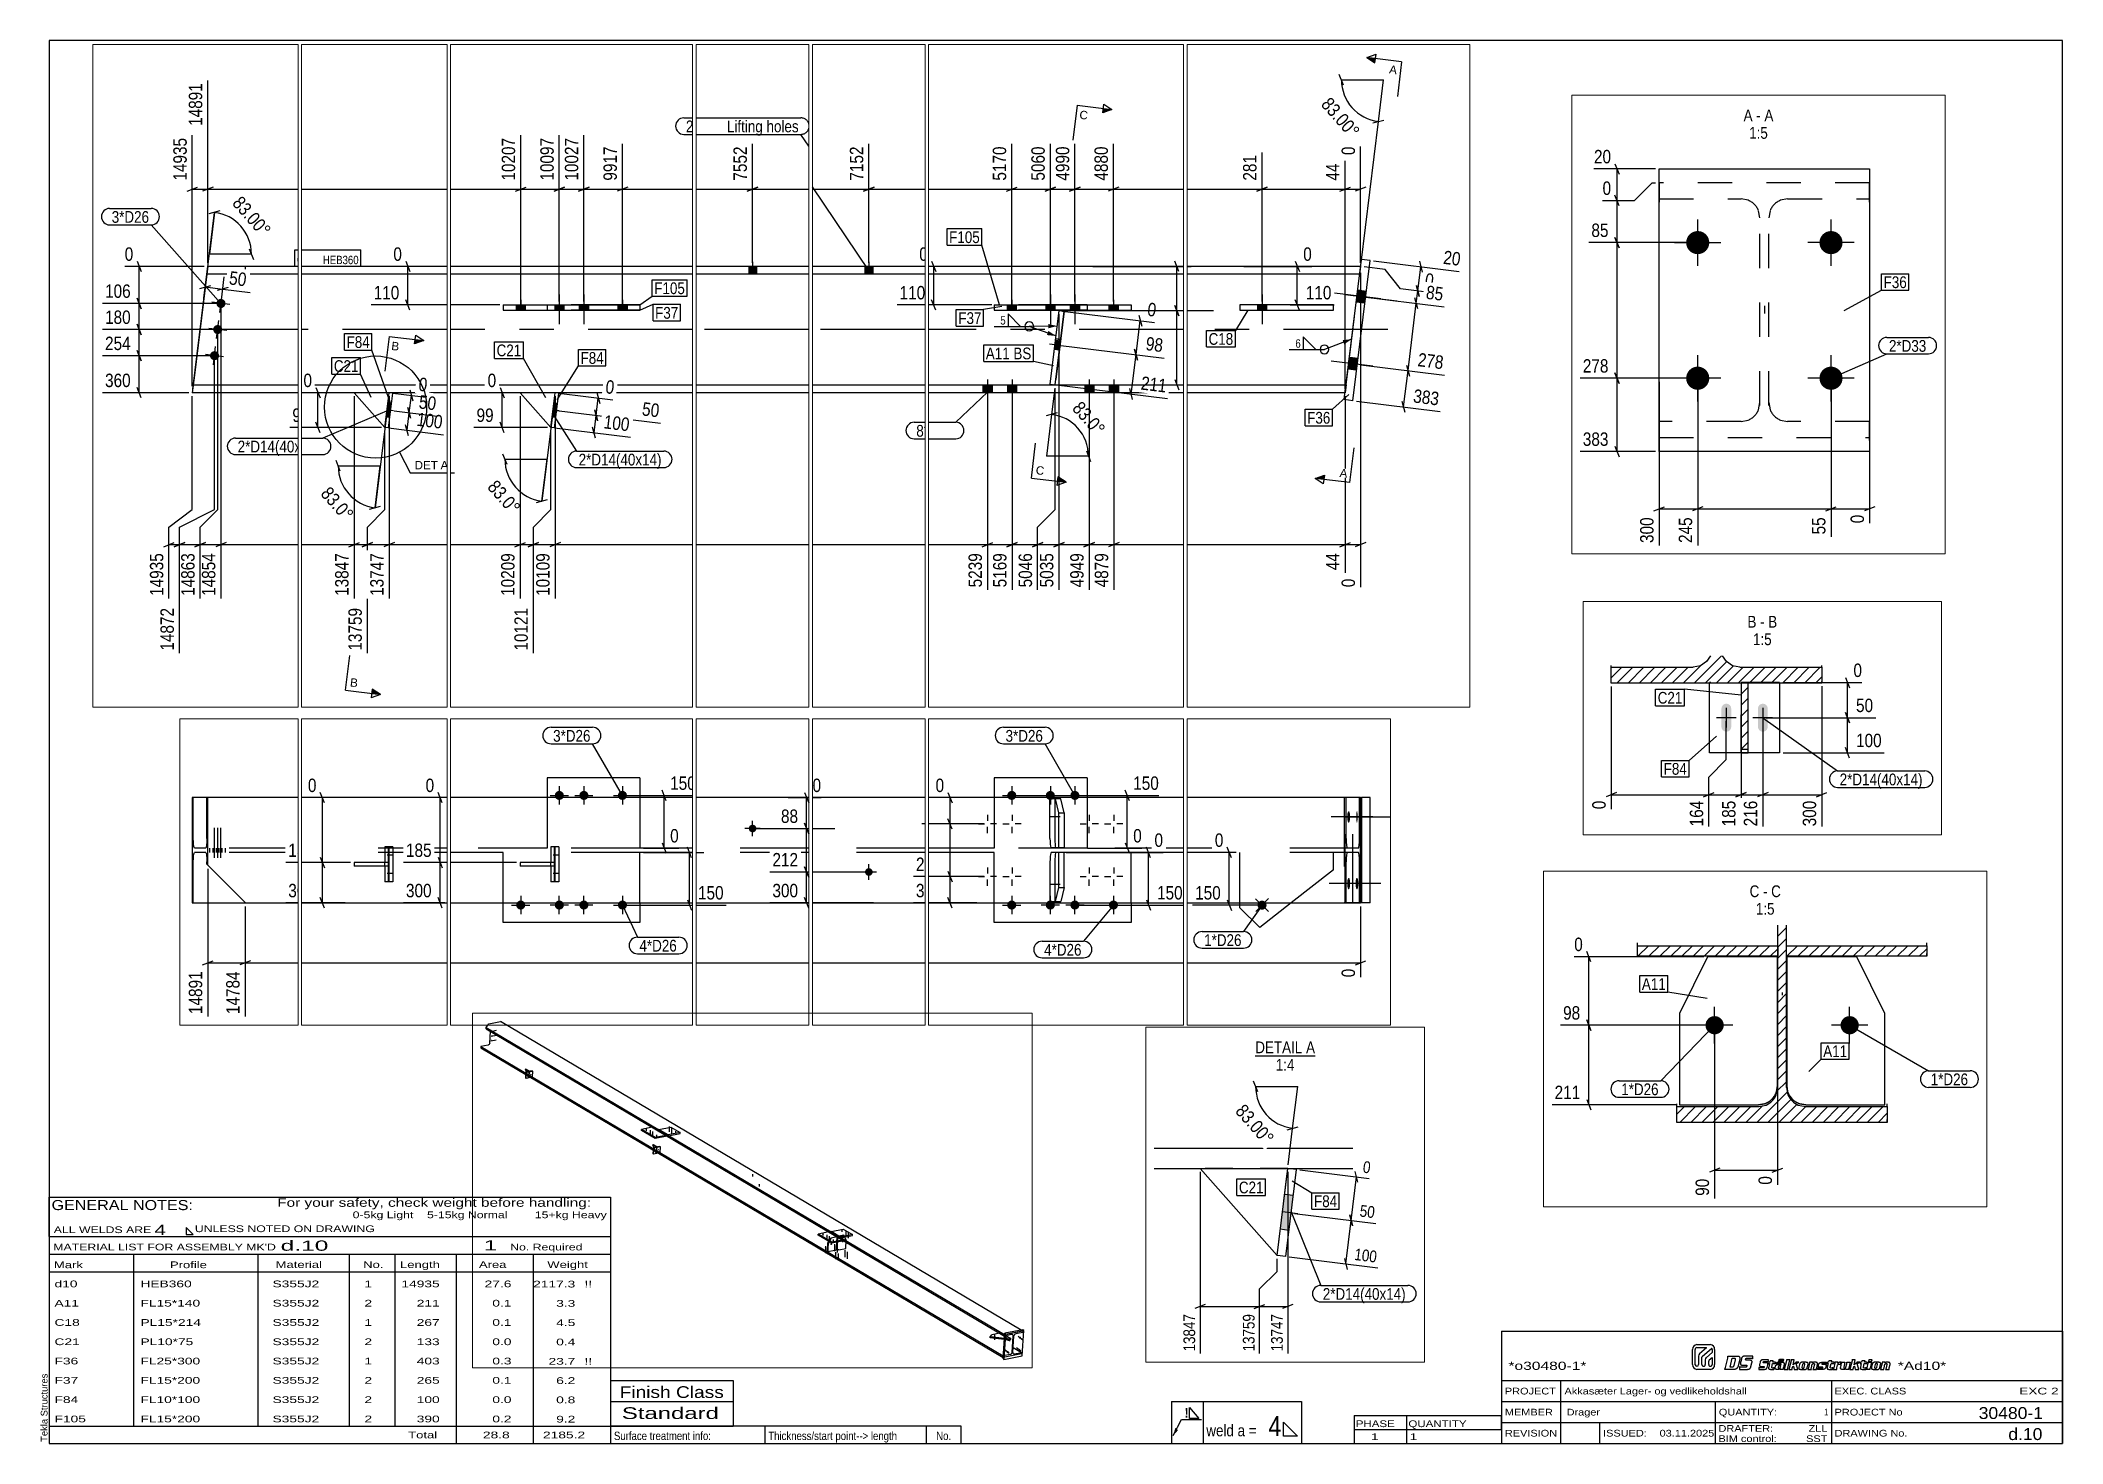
# Paper-space layout 'Layout1' of a CAD drawing. Header units: millimetres. Extents: x 2 to 579, y 5 to 405.
# The model-space entities are those that its viewports show. They can reach past a viewport. Long polylines and large blocks are cut down to what shows.
import ezdxf

# ---------------------------------------------------------------- set-up
doc = ezdxf.new("R2010")
doc.units = ezdxf.units.MM
doc.linetypes.add('DXK_LINE_DOT2', pattern=[3.9198, 1.9599, -1.9599])
doc.linetypes.add('DXK_LINE_DOT3', pattern=[5.9187, 2.979, -0.9799, 0.9799, -0.9799])
for name, color, linetype in [('GRAPHICAL_OBJECTS', 7, 'Continuous'), ('MÅLSÆTNING', 7, 'Continuous'), ('STÅL', 7, 'Continuous'), ('TEKST', 7, 'Continuous')]:
    doc.layers.add(name, color=color, linetype=linetype)
doc.layers.add('Viewport layer', color=7, linetype='Continuous', plot=False)
doc.styles.add('Arial', font='ARIAL.TTF', dxfattribs={"height": 0.2})
doc.styles.add('Arial Narrow', font='ARIALN.TTF', dxfattribs={"height": 0.2})
doc.styles.add('Arial Narrow Bold', font='ARIALNB.TTF', dxfattribs={"height": 0.2})
doc.styles.add('Arial Rounded MT Bold', font='ARLRDBD.TTF', dxfattribs={"height": 0.2})
doc.styles.add('IDAutomationHC39M', font='IDAUTOMATIONHC39M.TTF', dxfattribs={"height": 0.2})

psp = doc.layouts.get("Layout1")

# ---------------------------------------------------------------- texts
at = {"layer": 'GRAPHICAL_OBJECTS', "color": 7, "linetype": 'Continuous'}
for s, height, style, width, p in [('For your safety, check weight before handling:  ', 2.3861, 'Arial Narrow', 1.6, (70, 72.5)), ('0-5kg Light    5-15kg Normal        15+kg Heavy', 1.9089, 'Arial Narrow', 1.6, (91.5, 69.25)), ('4', 2.86, 'Arial Narrow', 1.794707, (35, 64.5)), ('d10', 1.909, 'Arial Narrow', 1.794707, (6.5, 49.56)), ('HEB360', 1.909, 'Arial Narrow', 1.794707, (31, 49.56)), ('S355J2', 1.909, 'Arial Narrow', 1.794707, (68.66, 49.56)), ('1', 1.91, 'Arial Narrow', 1.794707, (94.86, 49.56)), ('14935', 1.909, 'Arial Narrow', 1.794707, (105.4, 49.56)), ('27.6', 1.909, 'Arial Narrow', 1.794707, (129.13, 49.56)), ('2117.3', 1.909, 'Arial Narrow', 1.794707, (142.96, 49.5)), ('!!', 1.909, 'Arial Narrow', 1.794707, (157.6, 49.5)), ('A11', 1.909, 'Arial Narrow', 1.794707, (6.5, 44.06)), ('C18', 1.909, 'Arial Narrow', 1.794707, (6.5, 38.56)), ('FL15*140', 1.909, 'Arial Narrow', 1.794707, (31, 44.06)), ('PL15*214', 1.909, 'Arial Narrow', 1.794707, (31, 38.56)), ('S355J2', 1.909, 'Arial Narrow', 1.794707, (68.66, 44.06)), ('S355J2', 1.909, 'Arial Narrow', 1.794707, (68.66, 38.56)), ('2', 1.91, 'Arial Narrow', 1.794707, (94.86, 44.06)), ('1', 1.91, 'Arial Narrow', 1.794707, (94.86, 38.56)), ('211', 1.909, 'Arial Narrow', 1.794707, (109.77, 44.06)), ('267', 1.909, 'Arial Narrow', 1.794707, (109.77, 38.56)), ('0.1', 1.909, 'Arial Narrow', 1.794707, (131.32, 44.06)), ('0.1', 1.909, 'Arial Narrow', 1.794707, (131.32, 38.56)), ('4.5', 1.909, 'Arial Narrow', 1.794707, (149.53, 38.5)), ('3.3', 1.909, 'Arial Narrow', 1.794707, (149.53, 44)), ('C21', 1.909, 'Arial Narrow', 1.794707, (6.5, 33.06)), ('PL10*75', 1.909, 'Arial Narrow', 1.794707, (31, 33.06)), ('S355J2', 1.909, 'Arial Narrow', 1.794707, (68.66, 33.06)), ('2', 1.91, 'Arial Narrow', 1.794707, (94.86, 33.06)), ('133', 1.909, 'Arial Narrow', 1.794707, (109.77, 33.06)), ('0.0', 1.909, 'Arial Narrow', 1.794707, (131.32, 33.06)), ('0.4', 1.909, 'Arial Narrow', 1.794707, (149.53, 33)), ('F36', 1.909, 'Arial Narrow', 1.794707, (6.5, 27.56)), ('FL25*300', 1.909, 'Arial Narrow', 1.794707, (31, 27.56)), ('S355J2', 1.909, 'Arial Narrow', 1.794707, (68.66, 27.56)), ('1', 1.91, 'Arial Narrow', 1.794707, (94.86, 27.56)), ('403', 1.909, 'Arial Narrow', 1.794707, (109.77, 27.56)), ('0.3', 1.909, 'Arial Narrow', 1.794707, (131.32, 27.56)), ('23.7', 1.909, 'Arial Narrow', 1.794707, (147.34, 27.5)), ('!!', 1.909, 'Arial Narrow', 1.794707, (157.6, 27.5)), ('F37', 1.909, 'Arial Narrow', 1.794707, (6.5, 22.06)), ('FL15*200', 1.909, 'Arial Narrow', 1.794707, (31, 22.06)), ('S355J2', 1.909, 'Arial Narrow', 1.794707, (68.66, 22.06)), ('2', 1.91, 'Arial Narrow', 1.794707, (94.86, 22.06)), ('265', 1.909, 'Arial Narrow', 1.794707, (109.77, 22.06)), ('0.1', 1.909, 'Arial Narrow', 1.794707, (131.32, 22.06)), ('6.2', 1.909, 'Arial Narrow', 1.794707, (149.53, 22)), ('*o30480-1*', 2.333, 'IDAutomationHC39M', 1.425378, (421, 26)), ('*Ad10*', 2.333, 'IDAutomationHC39M', 1.425378, (532, 26.01)), ('F84', 1.909, 'Arial Narrow', 1.794707, (6.5, 16.56)), ('FL10*100', 1.909, 'Arial Narrow', 1.794707, (31, 16.56)), ('S355J2', 1.909, 'Arial Narrow', 1.794707, (68.66, 16.56)), ('2', 1.91, 'Arial Narrow', 1.794707, (94.86, 16.56)), ('100', 1.909, 'Arial Narrow', 1.794707, (109.77, 16.56)), ('0.0', 1.909, 'Arial Narrow', 1.794707, (131.32, 16.56)), ('0.8', 1.909, 'Arial Narrow', 1.794707, (149.53, 16.5)), ('Finish Class', 3.3405, 'Arial Narrow', 1.425378, (167.62, 18)), ('PROJECT', 1.909, 'Arial Narrow', 1.425378, (420, 19)), ('Akkasæter Lager- og vedlikeholdshall', 1.9089, 'Arial Narrow', 1.425378, (437, 19)), ('EXEC. CLASS', 1.9089, 'Arial Narrow', 1.425378, (514, 19)), ('EXC 2', 1.909, 'Arial Narrow', 1.780292, (566.64, 19)), ('F105', 1.909, 'Arial Narrow', 1.794707, (6.5, 11.06)), ('FL15*200', 1.909, 'Arial Narrow', 1.794707, (31, 11.06)), ('S355J2', 1.909, 'Arial Narrow', 1.794707, (68.66, 11.06)), ('2', 1.91, 'Arial Narrow', 1.794707, (94.86, 11.06)), ('390', 1.909, 'Arial Narrow', 1.794707, (109.77, 11.06)), ('0.2', 1.909, 'Arial Narrow', 1.794707, (131.32, 11.06)), ('9.2', 1.909, 'Arial Narrow', 1.794707, (149.53, 11)), ('Standard', 3.34, 'Arial Narrow', 1.780292, (168.26, 12)), ('MEMBER', 1.909, 'Arial Narrow', 1.425378, (420, 13)), ('Drager', 1.909, 'Arial Narrow', 1.42538, (437.61, 13)), ('QUANTITY:', 1.909, 'Arial Narrow', 1.425378, (481, 13)), ('PROJECT No', 1.909, 'Arial Narrow', 1.425378, (514, 13)), ('30480-1', 3.397, 'Arial Rounded MT Bold', 1.1, (555.09, 12)), ('Total', 1.909, 'Arial Narrow', 1.7, (107.33, 6.5)), ('28.8', 1.909, 'Arial Narrow', 1.794707, (128.64, 6.5)), ('2185.2', 1.909, 'Arial Narrow', 1.794707, (145.77, 6.5)), ('1', 1.91, 'Arial Narrow', 1.794707, (381.82, 6)), ('1', 1.91, 'Arial Narrow', 1.794707, (392.86, 6)), ('REVISION', 1.909, 'Arial Narrow', 1.425378, (420, 7)), ('ISSUED:', 1.909, 'Arial Narrow', 1.425378, (448, 7)), ('03.11.2025', 1.909, 'Arial Narrow', 1.425378, (464.11, 7)), ('DRAFTER:', 1.909, 'Arial Narrow', 1.425378, (480.91, 8.35)), ('BIM control:', 1.9089, 'Arial Narrow', 1.425378, (480.9, 5.44)), ('SST', 1.909, 'Arial Narrow', 1.425378, (505.88, 5.43)), ('ZLL', 1.909, 'Arial Narrow', 1.425378, (506.58, 8.35)), ('DRAWING No.', 1.9089, 'Arial Narrow', 1.425378, (514, 7)), ('d.10', 3.397, 'Arial Rounded MT Bold', 1.1, (563.53, 6))]:
    psp.add_text(s, height=height, dxfattribs=dict(at, style=style, width=width)).set_placement(p)
at = {"layer": 'GRAPHICAL_OBJECTS', "color": 7}
for s, height, style, width, p in [('GENERAL NOTES:', 2.8633, 'Arial Narrow', 1.4, (5.65, 71.56)), ('ALL WELDS ARE', 1.9089, 'Arial Narrow', 1.6, (6.29, 65)), ('UNLESS NOTED ON DRAWING', 1.9089, 'Arial Narrow', 1.6, (46.52, 65.28)), ("MATERIAL LIST FOR ASSEMBLY MK'D", 1.9089, 'Arial Narrow', 1.6, (6.15, 60.06)), ('d.10', 2.912, 'Arial Rounded MT Bold', 1.794707, (70.97, 59.97)), ('1', 2.91, 'Arial Rounded MT Bold', 1.794707, (128.86, 60.06)), ('No. Required', 1.9089, 'Arial Narrow', 1.6, (136.41, 60.06)), ('Mark', 1.909, 'Arial Narrow', 1.7, (6.34, 55)), ('Profile', 1.909, 'Arial Narrow', 1.7, (39.41, 55)), ('Material', 1.909, 'Arial Narrow', 1.7, (69.54, 55.06)), ('No.', 1.909, 'Arial Narrow', 1.7, (94.5, 55.06)), ('Length', 1.909, 'Arial Narrow', 1.7, (105, 55.06)), ('Area', 1.909, 'Arial Narrow', 1.7, (127.5, 55.06)), ('Weight', 1.909, 'Arial Narrow', 1.7, (147, 55.06)), ('PHASE', 1.909, 'Arial Narrow', 1.5, (377.5, 9.69)), ('QUANTITY', 1.909, 'Arial Narrow', 1.5, (392.5, 9.69))]:
    psp.add_text(s, height=height, dxfattribs=dict(at, style=style, width=width)).set_placement(p)
at = {"layer": 'GRAPHICAL_OBJECTS', "color": 174, "linetype": 'Continuous', "style": 'Arial'}
psp.add_text('Tekla Structures', height=1.9102, rotation=90, dxfattribs=at).set_placement((4.5, 5.5))
at = {"layer": 'GRAPHICAL_OBJECTS', "color": 2, "linetype": 'Continuous', "style": 'Arial Narrow Bold', "width": 0.99921}
psp.add_text('!', height=2.73, dxfattribs=at).set_placement((328.73, 12.42))
at = {"layer": 'GRAPHICAL_OBJECTS', "color": 7, "linetype": 'Continuous', "style": 'Arial Narrow'}
for s, height, p in [('4', 5.73, (352.61, 7.11)), ('1', 1.91, (511.03, 13)), ('Surface treatment info:', 2.3861, (166, 6)), ('Thickness/start point--> length', 2.3861, (210, 6)), ('weld a =', 3.34, (334.88, 7.06))]:
    psp.add_text(s, height=height, dxfattribs=at).set_placement(p)
at = {"layer": 'GRAPHICAL_OBJECTS', "color": 7, "style": 'Arial Narrow'}
psp.add_text('No.', height=2.386, dxfattribs=at).set_placement((257.87, 6))

msp = doc.modelspace()

# ---------------------------------------------------------------- hatches: boundary and pattern name
at = {"layer": 'STÅL', "linetype": 'Continuous'}
for points in [[(52425.9, 4732.3), (52426.3, 4729.6), (52426.4, 4727), (52426.2, 4724.6), (52425.8, 4722.4), (52425.1, 4720.6), (52424.1, 4719.3), (52423, 4718.5), (52421.8, 4718.3), (52420.4, 4718.6), (52419.1, 4719.5), (52417.7, 4720.8), (52416.5, 4722.6), (52415.4, 4724.8), (52414.5, 4727.3), (52413.9, 4729.9), (52413.5, 4732.6), (52413.4, 4735.2), (52413.6, 4737.6), (52414, 4739.8), (52414.7, 4741.5), (52415.6, 4742.9), (52416.7, 4743.6), (52418, 4743.9), (52419.3, 4743.6), (52420.7, 4742.7), (52422, 4741.4), (52423.2, 4739.5), (52424.3, 4737.4), (52425.2, 4734.9)], [(52421.3, 4665), (52421.7, 4662.4), (52421.8, 4659.7), (52421.6, 4657.3), (52421.2, 4655.2), (52420.5, 4653.4), (52419.6, 4652.1), (52418.4, 4651.3), (52417.2, 4651), (52415.9, 4651.3), (52414.5, 4652.2), (52413.2, 4653.6), (52411.9, 4655.4), (52410.9, 4657.6), (52410, 4660), (52409.3, 4662.7), (52408.9, 4665.3), (52408.8, 4668), (52409, 4670.4), (52409.4, 4672.5), (52410.1, 4674.3), (52411.1, 4675.6), (52412.2, 4676.4), (52413.4, 4676.7), (52414.8, 4676.3), (52416.1, 4675.5), (52417.4, 4674.1), (52418.7, 4672.3), (52419.8, 4670.1), (52420.6, 4667.7)], [(54617.6, 3387.9), (54614.9, 3388), (54612.3, 3388.3), (54610, 3388.7), (54607.9, 3389.4), (54606.3, 3390.1), (54605.2, 3391), (54604.7, 3391.9), (54604.7, 3392.8), (54605.2, 3393.7), (54606.3, 3394.6), (54607.9, 3395.3), (54610, 3395.9), (54612.3, 3396.4), (54614.9, 3396.7), (54617.6, 3396.8), (54620.3, 3396.7), (54622.9, 3396.4), (54625.2, 3395.9), (54627.3, 3395.3), (54628.9, 3394.6), (54630, 3393.7), (54630.5, 3392.8), (54630.5, 3391.9), (54630, 3391), (54628.9, 3390.1), (54627.3, 3389.4), (54625.2, 3388.7), (54622.9, 3388.3), (54620.3, 3388)], [(54672.6, 3355.3), (54669.9, 3355.4), (54667.3, 3355.7), (54664.9, 3356.2), (54662.9, 3356.8), (54661.3, 3357.5), (54660.2, 3358.4), (54659.7, 3359.3), (54659.7, 3360.2), (54660.2, 3361.1), (54661.3, 3362), (54662.9, 3362.7), (54664.9, 3363.4), (54667.3, 3363.8), (54669.9, 3364.1), (54672.6, 3364.2), (54675.3, 3364.1), (54677.9, 3363.8), (54680.2, 3363.4), (54682.3, 3362.7), (54683.8, 3362), (54685, 3361.1), (54685.5, 3360.2), (54685.5, 3359.3), (54685, 3358.4), (54683.8, 3357.5), (54682.3, 3356.8), (54680.2, 3356.2), (54677.9, 3355.7), (54675.3, 3355.4)], [(54707.6, 3334.6), (54704.9, 3334.7), (54702.3, 3335), (54699.9, 3335.4), (54697.9, 3336.1), (54696.3, 3336.8), (54695.2, 3337.7), (54694.7, 3338.6), (54694.7, 3339.5), (54695.2, 3340.4), (54696.3, 3341.3), (54697.9, 3342), (54699.9, 3342.6), (54702.3, 3343.1), (54704.9, 3343.4), (54707.6, 3343.5), (54710.3, 3343.4), (54712.9, 3343.1), (54715.2, 3342.6), (54717.3, 3342), (54718.8, 3341.3), (54720, 3340.4), (54720.5, 3339.5), (54720.5, 3338.6), (54720, 3337.7), (54718.8, 3336.8), (54717.3, 3336.1), (54715.2, 3335.4), (54712.9, 3335), (54710.3, 3334.7)], [(54762.6, 3302), (54759.9, 3302.1), (54757.3, 3302.4), (54755, 3302.8), (54752.9, 3303.5), (54751.3, 3304.2), (54750.2, 3305.1), (54749.7, 3306), (54749.7, 3306.9), (54750.2, 3307.8), (54751.3, 3308.7), (54752.9, 3309.4), (54755, 3310), (54757.3, 3310.5), (54759.9, 3310.8), (54762.6, 3310.9), (54765.3, 3310.8), (54767.9, 3310.5), (54770.2, 3310), (54772.3, 3309.4), (54773.9, 3308.7), (54775, 3307.8), (54775.5, 3306.9), (54775.5, 3306), (54775, 3305.1), (54773.9, 3304.2), (54772.3, 3303.5), (54770.2, 3302.8), (54767.9, 3302.4), (54765.3, 3302.1)], [(56134.4, 2742.7), (56132.1, 2742.8), (56129.9, 2743), (56127.9, 2743.4), (56126.2, 2743.9), (56124.9, 2744.6), (56123.9, 2745.3), (56123.5, 2746.1), (56123.5, 2746.8), (56123.9, 2747.6), (56124.9, 2748.3), (56126.2, 2749), (56127.9, 2749.5), (56129.9, 2749.9), (56132.1, 2750.1), (56134.4, 2750.2), (56136.7, 2750.1), (56138.9, 2749.9), (56140.9, 2749.5), (56142.6, 2749), (56143.9, 2748.3), (56144.9, 2747.6), (56145.4, 2746.8), (56145.4, 2746.1), (56144.9, 2745.3), (56143.9, 2744.6), (56142.6, 2743.9), (56140.9, 2743.4), (56138.9, 2743), (56136.7, 2742.8)], [(56227, 2603), (56224.7, 2603.1), (56222.5, 2603.3), (56220.6, 2603.7), (56218.8, 2604.2), (56217.5, 2604.9), (56216.6, 2605.6), (56216.1, 2606.4), (56216.1, 2607.2), (56216.6, 2607.9), (56217.5, 2608.6), (56218.8, 2609.3), (56220.6, 2609.8), (56222.5, 2610.2), (56224.7, 2610.4), (56227, 2610.5), (56229.3, 2610.4), (56231.5, 2610.2), (56233.5, 2609.8), (56235.2, 2609.3), (56236.6, 2608.6), (56237.5, 2607.9), (56238, 2607.2), (56238, 2606.4), (56237.5, 2605.6), (56236.6, 2604.9), (56235.2, 2604.2), (56233.5, 2603.7), (56231.5, 2603.3), (56229.3, 2603.1)], [(57136.4, 1895.8), (57133.7, 1895.9), (57131.1, 1896.2), (57128.7, 1896.6), (57126.7, 1897.3), (57125.1, 1898), (57124, 1898.9), (57123.4, 1899.8), (57123.4, 1900.7), (57124, 1901.6), (57125.1, 1902.5), (57126.7, 1903.2), (57128.7, 1903.8), (57131.1, 1904.3), (57133.7, 1904.6), (57136.4, 1904.7), (57139.1, 1904.6), (57141.7, 1904.3), (57144, 1903.8), (57146, 1903.2), (57147.6, 1902.5), (57148.7, 1901.6), (57149.3, 1900.7), (57149.3, 1899.8), (57148.7, 1898.9), (57147.6, 1898), (57146, 1897.3), (57144, 1896.6), (57141.7, 1896.2), (57139.1, 1895.9)], [(57191.4, 1863.2), (57188.7, 1863.3), (57186.1, 1863.6), (57183.7, 1864.1), (57181.7, 1864.7), (57180.1, 1865.4), (57179, 1866.3), (57178.4, 1867.2), (57178.4, 1868.1), (57179, 1869), (57180.1, 1869.9), (57181.7, 1870.6), (57183.7, 1871.2), (57186.1, 1871.7), (57188.7, 1872), (57191.4, 1872.1), (57194.1, 1872), (57196.7, 1871.7), (57199, 1871.2), (57201, 1870.6), (57202.6, 1869.9), (57203.7, 1869), (57204.3, 1868.1), (57204.3, 1867.2), (57203.7, 1866.3), (57202.6, 1865.4), (57201, 1864.7), (57199, 1864.1), (57196.7, 1863.6), (57194.1, 1863.3)], [(57226.4, 1842.5), (57223.7, 1842.6), (57221.1, 1842.9), (57218.7, 1843.3), (57216.7, 1843.9), (57215.1, 1844.7), (57214, 1845.5), (57213.4, 1846.5), (57213.4, 1847.4), (57214, 1848.3), (57215.1, 1849.1), (57216.7, 1849.9), (57218.7, 1850.5), (57221.1, 1851), (57223.7, 1851.3), (57226.4, 1851.4), (57229.1, 1851.3), (57231.7, 1851), (57234, 1850.5), (57236, 1849.9), (57237.6, 1849.1), (57238.7, 1848.3), (57239.3, 1847.4), (57239.3, 1846.5), (57238.7, 1845.5), (57237.6, 1844.7), (57236, 1843.9), (57234, 1843.3), (57231.7, 1842.9), (57229.1, 1842.6)], [(57281.4, 1809.9), (57278.7, 1810), (57276.1, 1810.3), (57273.7, 1810.7), (57271.7, 1811.4), (57270.1, 1812.1), (57269, 1813), (57268.4, 1813.9), (57268.4, 1814.8), (57269, 1815.7), (57270.1, 1816.6), (57271.7, 1817.3), (57273.7, 1817.9), (57276.1, 1818.4), (57278.7, 1818.7), (57281.4, 1818.8), (57284.1, 1818.7), (57286.7, 1818.4), (57289, 1817.9), (57291, 1817.3), (57292.6, 1816.6), (57293.7, 1815.7), (57294.3, 1814.8), (57294.3, 1813.9), (57293.7, 1813), (57292.6, 1812.1), (57291, 1811.4), (57289, 1810.7), (57286.7, 1810.3), (57284.1, 1810)], [(57249.4, 1768.2), (57251.3, 1770.1), (57253.5, 1771.7), (57255.8, 1772.9), (57258.1, 1773.5), (57260.4, 1773.7), (57262.6, 1773.4), (57264.5, 1772.5), (57266.1, 1771.2), (57267.4, 1769.4), (57268.1, 1767.4), (57268.4, 1765.1), (57268.2, 1762.6), (57267.5, 1760.2), (57266.4, 1757.7), (57264.8, 1755.5), (57262.9, 1753.6), (57260.8, 1752), (57258.5, 1750.8), (57256.1, 1750.2), (57253.8, 1750), (57251.6, 1750.4), (57249.7, 1751.2), (57248.1, 1752.5), (57246.9, 1754.3), (57246.1, 1756.3), (57245.8, 1758.6), (57246, 1761.1), (57246.7, 1763.6), (57247.9, 1766)], [(57172.2, 1716.4), (57169.5, 1716.5), (57166.9, 1716.7), (57164.5, 1717.2), (57162.5, 1717.8), (57160.9, 1718.6), (57159.8, 1719.4), (57159.3, 1720.3), (57159.3, 1721.3), (57159.8, 1722.2), (57160.9, 1723), (57162.5, 1723.8), (57164.5, 1724.4), (57166.9, 1724.9), (57169.5, 1725.2), (57172.2, 1725.3), (57174.9, 1725.2), (57177.5, 1724.9), (57179.8, 1724.4), (57181.9, 1723.8), (57183.4, 1723), (57184.6, 1722.2), (57185.1, 1721.3), (57185.1, 1720.3), (57184.6, 1719.4), (57183.4, 1718.6), (57181.9, 1717.8), (57179.8, 1717.2), (57177.5, 1716.7), (57174.9, 1716.5)], [(57317.2, 1630.5), (57314.5, 1630.6), (57311.9, 1630.8), (57309.5, 1631.3), (57307.5, 1631.9), (57305.9, 1632.7), (57304.8, 1633.5), (57304.3, 1634.4), (57304.3, 1635.4), (57304.8, 1636.3), (57305.9, 1637.1), (57307.5, 1637.9), (57309.5, 1638.5), (57311.9, 1639), (57314.5, 1639.3), (57317.2, 1639.4), (57319.9, 1639.3), (57322.5, 1639), (57324.8, 1638.5), (57326.9, 1637.9), (57328.4, 1637.1), (57329.6, 1636.3), (57330.1, 1635.4), (57330.1, 1634.4), (57329.6, 1633.5), (57328.4, 1632.7), (57326.9, 1631.9), (57324.8, 1631.3), (57322.5, 1630.8), (57319.9, 1630.6)], [(57352.2, 1609.7), (57349.5, 1609.8), (57346.9, 1610.1), (57344.5, 1610.6), (57342.5, 1611.2), (57340.9, 1612), (57339.8, 1612.8), (57339.3, 1613.7), (57339.3, 1614.6), (57339.8, 1615.6), (57340.9, 1616.4), (57342.5, 1617.2), (57344.5, 1617.8), (57346.9, 1618.2), (57349.5, 1618.5), (57352.2, 1618.6), (57354.9, 1618.5), (57357.5, 1618.2), (57359.8, 1617.8), (57361.9, 1617.2), (57363.4, 1616.4), (57364.6, 1615.6), (57365.1, 1614.6), (57365.1, 1613.7), (57364.6, 1612.8), (57363.4, 1612), (57361.9, 1611.2), (57359.8, 1610.6), (57357.5, 1610.1), (57354.9, 1609.8)], [(7677.5, 1256.9), (7655.5, 1256.9), (7655.5, 1234.4), (7677.5, 1234.4)], [(8077.5, 1256.9), (8055.5, 1256.9), (8055.5, 1234.4), (8077.5, 1234.4)], [(15230.8, 1153.1), (15234.8, 1185.8), (15210, 1188.9), (15206, 1156.1)], [(15230.8, 1153.1), (15234.8, 1185.8), (15210, 1188.9), (15206, 1156.1)], [(351.9, 1152.9, -1), (377.7, 1149.7, -1)], [(4997.9, 1131.9), (5023.9, 1131.9), (5023.9, 1146.9), (4997.9, 1146.9)], [(5133.9, 1146.9), (5107.9, 1146.9), (5107.9, 1131.9), (5133.9, 1131.9)], [(5203.9, 1146.9), (5177.9, 1146.9), (5177.9, 1131.9), (5203.9, 1131.9)], [(5287.9, 1131.9), (5313.9, 1131.9), (5313.9, 1146.9), (5287.9, 1146.9)], [(10035.4, 1131.9), (10061.4, 1131.9), (10061.4, 1146.9), (10035.4, 1146.9)], [(10171.4, 1146.9), (10145.4, 1146.9), (10145.4, 1131.9), (10171.4, 1131.9)], [(10241.4, 1146.9), (10215.4, 1146.9), (10215.4, 1131.9), (10241.4, 1131.9)], [(10325.4, 1131.9), (10351.4, 1131.9), (10351.4, 1146.9), (10325.4, 1146.9)], [(14950.5, 1146.9), (14924.5, 1146.9), (14924.5, 1131.9), (14950.5, 1131.9)], [(342.7, 1078.5, -1), (368.5, 1075.3, -1)], [(10172.7, 1046.8), (10169.5, 1021), (10184.4, 1019.2), (10187.6, 1045)], [(333.6, 1004, -1), (359.4, 1000.9, -1)], [(15186.4, 997), (15182.4, 964.2), (15207.2, 961.2), (15211.3, 993.9)], [(15186.4, 997), (15182.4, 964.2), (15207.2, 961.2), (15211.3, 993.9)], [(9992.3, 919.4), (9966.3, 919.4), (9966.3, 896.9), (9992.3, 896.9)], [(9992.3, 919.4), (9966.3, 919.4), (9966.3, 896.9), (9992.3, 896.9)], [(10062.3, 919.4), (10036.3, 919.4), (10036.3, 896.9), (10062.3, 896.9)], [(10062.3, 919.4), (10036.3, 919.4), (10036.3, 896.9), (10062.3, 896.9)], [(10282.3, 919.4), (10256.3, 919.4), (10256.3, 896.9), (10282.3, 896.9)], [(10282.3, 919.4), (10256.3, 919.4), (10256.3, 896.9), (10282.3, 896.9)], [(10352.3, 919.4), (10326.3, 919.4), (10326.3, 896.9), (10352.3, 896.9)], [(10352.3, 919.4), (10326.3, 919.4), (10326.3, 896.9), (10352.3, 896.9)], [(1473, 826.2), (1477.9, 865.9), (1467.9, 867.1), (1463.1, 827.4)], [(1473, 826.2), (1477.9, 865.9), (1467.9, 867.1), (1463.1, 827.4)], [(5110.5, 826.2), (5115.4, 865.9), (5105.5, 867.1), (5100.6, 827.4)], [(5110.5, 826.2), (5115.4, 865.9), (5105.5, 867.1), (5100.6, 827.4)], [(28928.3, 654.5, -1), (28902.3, 654.5, -1)], [(28998.3, 654.5, -1), (28972.3, 654.5, -1)], [(29108.3, 654.5, -1), (29082.3, 654.5, -1)], [(33855.8, 654.5, -1), (33829.8, 654.5, -1)], [(33965.8, 654.5, -1), (33939.8, 654.5, -1)], [(34035.8, 654.5, -1), (34009.8, 654.5, -1)], [(38983, 593.2), (38982.9, 589.8), (38982.7, 586.5), (38982.2, 583.5), (38981.6, 581), (38980.9, 578.9), (38980.1, 577.5), (38979.3, 576.8), (38978.4, 576.8), (38977.5, 577.5), (38976.7, 578.9), (38976, 581), (38975.4, 583.5), (38975, 586.5), (38974.7, 589.8), (38974.6, 593.2), (38974.7, 596.7), (38975, 600), (38975.4, 602.9), (38976, 605.5), (38976.7, 607.5), (38977.5, 608.9), (38978.4, 609.6), (38979.3, 609.6), (38980.1, 608.9), (38980.9, 607.5), (38981.6, 605.5), (38982.2, 602.9), (38982.7, 600), (38982.9, 596.7)], [(39004.4, 593.2), (39004.4, 589.8), (39004.2, 586.5), (39004, 583.5), (39003.7, 581), (39003.4, 578.9), (39003, 577.5), (39002.6, 576.8), (39002.2, 576.8), (39001.8, 577.5), (39001.4, 578.9), (39001, 581), (39000.8, 583.5), (39000.6, 586.5), (39000.4, 589.8), (39000.4, 593.2), (39000.4, 596.7), (39000.6, 600), (39000.8, 602.9), (39001, 605.5), (39001.4, 607.5), (39001.8, 608.9), (39002.2, 609.6), (39002.6, 609.6), (39003, 608.9), (39003.4, 607.5), (39003.7, 605.5), (39004, 602.9), (39004.2, 600), (39004.4, 596.7)], [(31449.9, 560.2, -1), (31471.9, 560.2, -1)], [(31849.9, 436.2, -1), (31871.9, 436.2, -1)], [(59580.7, 447.6), (59578, 447.7), (59575.4, 448), (59573.1, 448.5), (59571.1, 449.1), (59569.5, 449.8), (59568.3, 450.7), (59567.8, 451.6), (59567.8, 452.5), (59568.3, 453.4), (59569.5, 454.3), (59571.1, 455), (59573.1, 455.7), (59575.4, 456.1), (59578, 456.4), (59580.7, 456.5), (59583.4, 456.4), (59586, 456.1), (59588.4, 455.7), (59590.4, 455), (59592, 454.3), (59593.1, 453.4), (59593.6, 452.5), (59593.6, 451.6), (59593.1, 450.7), (59592, 449.8), (59590.4, 449.1), (59588.4, 448.5), (59586, 448), (59583.4, 447.7)], [(59936.4, 436.8), (59938.8, 439.3), (59941.5, 441.3), (59944.4, 442.8), (59947.4, 443.7), (59950.4, 443.9), (59953.1, 443.4), (59955.6, 442.3), (59957.6, 440.6), (59959.1, 438.4), (59960.1, 435.8), (59960.5, 432.9), (59960.2, 429.8), (59959.3, 426.7), (59957.9, 423.6), (59955.9, 420.8), (59953.5, 418.3), (59950.8, 416.3), (59947.9, 414.8), (59944.9, 414), (59941.9, 413.8), (59939.2, 414.2), (59936.7, 415.3), (59934.7, 417), (59933.2, 419.2), (59932.2, 421.8), (59931.8, 424.7), (59932.1, 427.8), (59933, 431), (59934.4, 434)], [(65831.6, 460.3, -1), (65831.6, 427.3, -1)], [(66021.6, 427.3, -1), (66021.6, 460.3, -1)], [(38983, 403.2), (38982.9, 399.8), (38982.7, 396.5), (38982.2, 393.5), (38981.6, 391), (38980.9, 388.9), (38980.1, 387.5), (38979.3, 386.8), (38978.4, 386.8), (38977.5, 387.5), (38976.7, 388.9), (38976, 391), (38975.4, 393.5), (38975, 396.5), (38974.7, 399.8), (38974.6, 403.2), (38974.7, 406.7), (38975, 410), (38975.4, 412.9), (38976, 415.5), (38976.7, 417.5), (38977.5, 418.9), (38978.4, 419.6), (38979.3, 419.6), (38980.1, 418.9), (38980.9, 417.5), (38981.6, 415.5), (38982.2, 412.9), (38982.7, 410), (38982.9, 406.7)], [(39006.4, 403.2), (39006.3, 399.8), (39006.1, 396.5), (39005.6, 393.5), (39005.1, 391), (39004.4, 388.9), (39003.6, 387.5), (39002.8, 386.8), (39002, 386.8), (39001.2, 387.5), (39000.4, 388.9), (38999.7, 391), (38999.1, 393.5), (38998.7, 396.5), (38998.5, 399.8), (38998.4, 403.2), (38998.5, 406.7), (38998.7, 410), (38999.1, 412.9), (38999.7, 415.5), (39000.4, 417.5), (39001.2, 418.9), (39002, 419.6), (39002.8, 419.6), (39003.6, 418.9), (39004.4, 417.5), (39005.1, 415.5), (39005.6, 412.9), (39006.1, 410), (39006.3, 406.7)], [(59771.8, 404.4), (59774.2, 406.8), (59777, 408.8), (59779.9, 410.3), (59782.9, 411.2), (59785.8, 411.4), (59788.6, 410.9), (59791, 409.8), (59793.1, 408.2), (59794.6, 406), (59795.6, 403.3), (59795.9, 400.4), (59795.7, 397.3), (59794.8, 394.2), (59793.3, 391.1), (59791.4, 388.3), (59789, 385.8), (59786.3, 383.8), (59783.3, 382.3), (59780.3, 381.5), (59777.4, 381.3), (59774.6, 381.7), (59772.2, 382.8), (59770.2, 384.5), (59768.6, 386.7), (59767.6, 389.3), (59767.3, 392.2), (59767.5, 395.3), (59768.4, 398.5), (59769.9, 401.5)], [(28818.3, 342, -1), (28792.3, 342, -1)], [(28902.3, 342, -1), (28928.3, 342, -1)], [(28972.3, 342, -1), (28998.3, 342, -1)], [(29108.3, 342, -1), (29082.3, 342, -1)], [(33855.8, 342, -1), (33829.8, 342, -1)], [(33939.8, 342, -1), (33965.8, 342, -1)], [(34009.8, 342, -1), (34035.8, 342, -1)], [(34145.8, 342, -1), (34119.8, 342, -1)], [(38722.6, 350.9, -1), (38741.1, 332.7, -1)], [(59924.6, 263.5), (59927, 266), (59929.7, 268), (59932.6, 269.4), (59935.6, 270.3), (59938.6, 270.5), (59941.3, 270.1), (59943.8, 269), (59945.8, 267.3), (59947.4, 265.1), (59948.3, 262.5), (59948.7, 259.6), (59948.4, 256.4), (59947.5, 253.3), (59946.1, 250.2), (59944.1, 247.4), (59941.7, 245), (59939, 242.9), (59936.1, 241.5), (59933.1, 240.6), (59930.2, 240.4), (59927.4, 240.9), (59925, 241.9), (59922.9, 243.6), (59921.4, 245.8), (59920.4, 248.4), (59920, 251.4), (59920.3, 254.5), (59921.2, 257.6), (59922.6, 260.7)], [(65815.1, 250.5, -1), (65848.1, 250.5, -1)], [(66005.1, 250.5, -1), (66038.1, 250.5, -1)], [(78067.9, 258.8, -1), (78093.9, 258.8, -1)], [(78260.4, 258.8, -1), (78286.4, 258.8, -1)], [(59760.1, 231), (59762.5, 233.5), (59765.2, 235.5), (59768.1, 237), (59771.1, 237.8), (59774, 238), (59776.8, 237.6), (59779.2, 236.5), (59781.3, 234.8), (59782.8, 232.6), (59783.8, 230), (59784.1, 227.1), (59783.9, 224), (59783, 220.8), (59781.6, 217.8), (59779.6, 214.9), (59777.2, 212.5), (59774.5, 210.4), (59771.6, 209), (59768.6, 208.1), (59765.6, 207.9), (59762.9, 208.4), (59760.4, 209.5), (59758.4, 211.1), (59756.8, 213.3), (59755.9, 216), (59755.5, 218.9), (59755.8, 222), (59756.6, 225.1), (59758.1, 228.2)], [(71896.1, 147.4), (71898.7, 146.9), (71901.4, 147.4), (71903.7, 148.9), (71905.2, 151.2), (71905.7, 153.9), (71905.7, 179.9), (71905.2, 182.6), (71903.7, 184.8), (71901.4, 186.4), (71898.7, 186.9), (71896.1, 186.4), (71893.8, 184.8), (71892.3, 182.6), (71891.7, 179.9), (71891.7, 153.9), (71892.3, 151.2), (71893.8, 148.9)], [(71948.1, 147.4), (71950.7, 146.9), (71953.4, 147.4), (71955.7, 148.9), (71957.2, 151.2), (71957.7, 153.9), (71957.7, 179.9), (71957.2, 182.6), (71955.7, 184.8), (71953.4, 186.4), (71950.7, 186.9), (71948.1, 186.4), (71945.8, 184.8), (71944.3, 182.6), (71943.7, 179.9), (71943.7, 153.9), (71944.3, 151.2), (71945.8, 148.9)], [(83950, 150.2), (83954.9, 189.9), (83945, 191.1), (83940.1, 151.4)], [(83950, 150.2), (83954.9, 189.9), (83945, 191.1), (83940.1, 151.4)]]:
    msp.add_hatch(color=96, dxfattribs=at).paths.add_polyline_path(points)
h = msp.add_hatch(dxfattribs=at)
h.set_pattern_fill('', scale=3.5, style=0, pattern_type=0)
h.set_pattern_definition([(45, (78170.88, 401.385), (-7.85772, 7.85772), [])])
h.paths.add_polyline_path([(78183.4, 401.4), (78170.9, 401.4), (78170.9, 170.1), (78168.8, 159.7), (78163, 150.8), (78154.2, 145), (78143.9, 142.9), (78027.1, 142.9), (78027.1, 120.2), (78327.1, 120.2), (78327.1, 142.9), (78210.4, 142.9), (78200, 145), (78191.3, 150.8), (78185.4, 159.7), (78183.4, 170.1)])
h = msp.add_hatch(dxfattribs=at)
h.set_pattern_fill('', scale=3.5, style=0, pattern_type=0)
h.set_pattern_definition([(45, (77970.88, 372.09), (-7.8577, 7.8577), [])])
h.paths.add_polyline_path([(78170.9, 372.1), (77970.9, 372.1), (77970.9, 357), (78170.9, 357)])
h = msp.add_hatch(dxfattribs=at)
h.set_pattern_fill('', scale=3.5, style=0, pattern_type=0)
h.set_pattern_definition([(45, (78183.38, 372.089), (-7.8577, 7.8577), [])])
h.paths.add_polyline_path([(78383.4, 372.1), (78183.4, 372.1), (78183.4, 357), (78383.4, 357)])
h = msp.add_hatch(dxfattribs=at)
h.set_pattern_fill('', scale=3.5, style=0, pattern_type=0)
h.set_pattern_definition([(45, (71876.195, 255.278), (-7.8577, 7.8577), [])])
h.paths.add_polyline_path([(71893.3, 255.3), (71876.2, 255.3), (71870.6, 246.8), (71861.8, 240.9), (71851.5, 238.9), (71734.7, 238.9), (71734.7, 216.2), (72034.7, 216.2), (72034.7, 238.9), (71918, 238.9), (71907.7, 240.9), (71898.9, 246.8)])
h = msp.add_hatch(dxfattribs=at)
h.set_pattern_fill('', scale=3.5, style=0, pattern_type=0)
h.set_pattern_definition([(45, (71919.745, 216.188), (-7.8577, 7.8577), [])])
h.paths.add_polyline_path([(71929.7, 216.2), (71919.7, 216.2), (71919.7, 122.1), (71929.7, 122.1)])
at = {"layer": 'TEKST', "linetype": 'Continuous'}
for color, points in [(30, [(15260.9, 1849.7), (15259.4, 1837.3), (15236.1, 1852.7)]), (30, [(10307.7, 1694.9), (10309.2, 1707.3), (10334, 1704.2)]), (3, [(10152.6, 1092.9), (10177.6, 1086.9), (10152.7, 1080.4)]), (3, [(10152.8, 1073), (10174.2, 1058.6), (10148.5, 1061.2)]), (3, [(10152.8, 1073), (10174.2, 1058.6), (10148.5, 1061.2)]), (30, [(1544.1, 1035.8), (1545.6, 1048.2), (1570.4, 1045.2)]), (3, [(15167.3, 1046.5), (15192.9, 1049.5), (15171.7, 1034.8)]), (30, [(10178.7, 644.5), (10180.2, 656.9), (10203.5, 641.4)]), (30, [(15115.1, 662.1), (15113.6, 649.7), (15088.8, 652.7)]), (30, [(1421.7, 39.5), (1423.3, 51.9), (1446.5, 36.4)])]:
    msp.add_hatch(color=color, dxfattribs=at).paths.add_polyline_path(points)

# ---------------------------------------------------------------- linework, layer by layer
at = {"layer": 'MÅLSÆTNING', "color": 7, "linetype": 'Continuous'}
for p, q in [((15169.7, 1774), (15157.7, 1804)), ((327.4, 1266.9), (327.4, 1786.6)), ((327.4, 1266.9), (327.4, 1786.6)), ((15163.7, 1789), (15283.7, 1789)), ((15269.1, 1669.9), (15283.7, 1789)), ((15219.6, 1266.8), (15269.1, 1669.9)), ((15253.5, 1665.8), (15284.7, 1674.1)), ((283.2, 915), (283.2, 1630.6)), ((5010.9, 1149.4), (5010.9, 1630.6)), ((5120.9, 1156.9), (5120.9, 1630.6)), ((5190.9, 1156.9), (5190.9, 1630.6)), ((5190.9, 1156.9), (5190.9, 1630.6)), ((5300.9, 1149.4), (5300.9, 1606.2)), ((7666.2, 1266.9), (7666.2, 1606.2)), ((7666.2, 1266.9), (7666.2, 1606.2)), ((8066.5, 1266.9), (8066.5, 1606.2)), ((8066.5, 1266.9), (8066.5, 1606.2)), ((10048.4, 1149.4), (10048.4, 1606.2)), ((10048.4, 1149.4), (10048.4, 1606.2)), ((10158.4, 1149.4), (10158.4, 1606.2)), ((10228.4, 1156.9), (10228.4, 1606.2)), ((10228.4, 1156.9), (10228.4, 1606.2)), ((10338.4, 1156.9), (10338.4, 1606.2)), ((10338.4, 1156.9), (10338.4, 1606.2)), ((14937.5, 1156.9), (14937.5, 1581.9)), ((14937.5, 1156.9), (14937.5, 1581.9)), ((15174.2, 906.9), (15174.2, 1557.5)), ((268.2, 1471.2), (298.2, 1483.2)), ((283.2, 1477.2), (327.4, 1477.2)), ((342.4, 1483.2), (312.4, 1471.2)), ((342.4, 1483.2), (312.4, 1471.2)), ((327.4, 1477.2), (5010.9, 1477.2)), ((4995.9, 1471.2), (5025.9, 1483.2)), ((5010.9, 1477.2), (5120.9, 1477.2)), ((5105.9, 1471.2), (5135.9, 1483.2)), ((5120.9, 1477.2), (5190.9, 1477.2)), ((5175.9, 1471.2), (5205.9, 1483.2)), ((5205.9, 1483.2), (5175.9, 1471.2)), ((5190.9, 1477.2), (5300.9, 1477.2)), ((5315.9, 1483.2), (5285.9, 1471.2)), ((5300.9, 1477.2), (7666.2, 1477.2)), ((7681.2, 1483.2), (7651.2, 1471.2)), ((7651.2, 1471.2), (7681.2, 1483.2)), ((7666.2, 1477.2), (8066.5, 1477.2)), ((8081.5, 1483.2), (8051.5, 1471.2)), ((8051.5, 1471.2), (8081.5, 1483.2)), ((8066.5, 1477.2), (10048.4, 1477.2)), ((10033.4, 1471.2), (10063.4, 1483.2)), ((10033.4, 1471.2), (10063.4, 1483.2)), ((10048.4, 1477.2), (10158.4, 1477.2)), ((10143.4, 1471.2), (10173.4, 1483.2)), ((10158.4, 1477.2), (10228.4, 1477.2)), ((10213.4, 1471.2), (10243.4, 1483.2)), ((10243.4, 1483.2), (10213.4, 1471.2)), ((10228.4, 1477.2), (10338.4, 1477.2)), ((10353.4, 1483.2), (10323.4, 1471.2)), ((10353.4, 1483.2), (10323.4, 1471.2)), ((10338.4, 1477.2), (14937.5, 1477.2)), ((14952.5, 1483.2), (14922.5, 1471.2)), ((14922.5, 1471.2), (14952.5, 1483.2)), ((14937.5, 1477.2), (15174.2, 1477.2)), ((15159.2, 1471.2), (15189.2, 1483.2)), ((15159.2, 1471.2), (15189.2, 1483.2)), ((15174.2, 1477.2), (15218.4, 1477.2)), ((15233.4, 1483.2), (15203.4, 1471.2)), ((284.4, 906.8), (346.3, 1411)), ((361.9, 1415.1), (330.7, 1406.8)), ((346.3, 1411), (331.7, 1291.9)), ((451.7, 1291.9), (331.7, 1291.9)), ((445.7, 1306.9), (457.7, 1276.9)), ((125.8, 1271.9), (137.8, 1241.9)), ((1518.8, 1271.9), (1530.8, 1241.9)), ((9820, 1271.9), (9832, 1241.9)), ((10524.9, 1241.9), (10512.9, 1271.9)), ((15031.9, 1271.9), (15043.9, 1241.9)), ((15255.5, 1272.5), (15499, 1242.6)), ((15385.9, 1271.6), (15394.2, 1240.3)), ((317.4, 1256.9), (90.4, 1256.9)), ((131.8, 1151.3), (131.8, 1256.9)), ((5027.4, 1256.9), (1483.4, 1256.9)), ((1524.8, 1146.9), (1524.8, 1256.9)), ((9991.8, 1256.9), (8210.2, 1256.9)), ((9826, 1146.9), (9826, 1256.9)), ((10279.3, 1256.9), (14735.8, 1256.9)), ((10518.9, 1130.9), (10518.9, 1256.9)), ((14885.4, 1256.9), (15079.3, 1256.9)), ((15037.9, 1146.9), (15037.9, 1256.9)), ((15288.3, 1248.3), (15228.3, 1255.7)), ((15288.3, 1248.3), (15228.3, 1255.7)), ((15331.9, 1192.6), (15288.3, 1248.3)), ((15331.9, 1192.6), (15288.3, 1248.3)), ((15381.5, 1186.5), (15390, 1256)), ((316.4, 1167.3), (324.5, 1233.5)), ((366, 1161.2), (374.1, 1227.4)), ((15218.4, 1238.7), (15218.4, 342.3)), ((304.6, 1194.2), (335.8, 1202.4)), ((15385.6, 1170.9), (15377.4, 1202.1)), ((15377.4, 1202.1), (15385.6, 1170.9)), ((320.2, 1198.3), (369.8, 1192.2)), ((385.4, 1196.3), (354.2, 1188.1)), ((15422.6, 1181.4), (15331.9, 1192.6)), ((15422.6, 1181.4), (15331.9, 1192.6)), ((15377.2, 1151.7), (15381.5, 1186.5)), ((137.8, 1136.3), (125.8, 1166.3)), ((1530.8, 1131.9), (1518.8, 1161.9)), ((9832, 1131.9), (9820, 1161.9)), ((15043.9, 1131.9), (15031.9, 1161.9)), ((15210.5, 1172.2), (15457, 1141.9)), ((15210.5, 1172.2), (15457, 1141.9)), ((15381.4, 1136.1), (15373.1, 1167.4)), ((15381.4, 1136.1), (15373.1, 1167.4)), ((354.8, 1151.3), (27.1, 1151.3)), ((131.8, 1076.9), (131.8, 1151.3)), ((364.8, 1141.3), (364.8, 310.3)), ((364.8, 1141.3), (364.8, 310.3)), ((4950.9, 1146.9), (1420.1, 1146.9)), ((9991.8, 1146.9), (8146.9, 1146.9)), ((10512.9, 1145.9), (10524.9, 1115.9)), ((10524.9, 1115.9), (10512.9, 1145.9)), ((10518.9, 919.7), (10518.9, 1130.9)), ((15017.4, 1146.9), (15142.6, 1146.9)), ((15353.7, 959.8), (15377.2, 1151.7)), ((10183, 1120.9), (10183, 334.6)), ((10183, 1120.9), (10183, 334.6)), ((10193, 1129.7), (10455.8, 1097.4)), ((10410.6, 1118.1), (10418.8, 1086.9)), ((131.8, 1002.4), (131.8, 1076.9)), ((355.6, 563.7), (355.6, 1066.9)), ((355.6, 563.7), (355.6, 1066.9)), ((125.8, 1017.4), (137.8, 987.4)), ((10181.1, 1032.7), (10482.5, 995.7)), ((10398.7, 1021.1), (10406.9, 989.8)), ((10406.9, 989.8), (10398.7, 1021.1)), ((336.5, 1002.4), (27.1, 1002.4)), ((131.8, 896.9), (131.8, 1002.4)), ((346.5, 563.7), (346.5, 992.4)), ((346.5, 563.7), (346.5, 992.4)), ((10389, 893.1), (10402.8, 1005.5)), ((15219.2, 976.3), (15457.6, 947.1)), ((15219.2, 976.3), (15457.6, 947.1)), ((15349.5, 975.4), (15357.8, 944.2)), ((15349.5, 975.4), (15357.8, 944.2)), ((15341, 856.2), (15353.7, 959.8)), ((137.8, 881.9), (125.8, 911.9)), ((1262.4, 911.9), (1274.4, 881.9)), ((4951.9, 911.9), (4963.9, 881.9)), ((10171, 909.5), (10161.8, 835.1)), ((10167.3, 920.3), (10492.9, 880.3)), ((10172.2, 563.7), (10172.2, 909.7)), ((10172.2, 563.7), (10172.2, 909.7)), ((10393.1, 877.4), (10384.9, 908.7)), ((273.2, 896.9), (27.1, 896.9)), ((283.2, 563.7), (283.2, 886.9)), ((1361.6, 896.9), (1227.1, 896.9)), ((1268.4, 797.6), (1268.4, 896.9)), ((1371.6, 886.9), (1371.6, 310.3)), ((1470.4, 887), (1431.4, 569.1)), ((1471.6, 886.9), (1471.6, 310.3)), ((4999.1, 896.9), (4916.5, 896.9)), ((4957.9, 797.6), (4957.9, 896.9)), ((5107.9, 887), (5071.2, 587.9)), ((5109.1, 886.9), (5109.1, 310.3)), ((5109.1, 886.9), (5109.1, 310.3)), ((5119.1, 895.7), (5273.1, 876.7)), ((5225.9, 832.2), (5232, 881.8)), ((5227.9, 897.4), (5236.2, 866.2)), ((15174.2, 886.9), (15174.2, 383.4)), ((1524.5, 855.1), (1532.7, 823.9)), ((9979.3, 866.9), (9979.3, 334.6)), ((10049.3, 866.9), (10049.3, 334.6)), ((15206.5, 872.8), (15444.9, 843.5)), ((15345.1, 840.6), (15336.8, 871.9)), ((1485.4, 844.8), (1608.3, 829.7)), ((1522.5, 789.9), (1528.6, 839.5)), ((5113, 846), (5408.9, 809.7)), ((5113, 846), (5408.9, 809.7)), ((5219.8, 782.5), (5225.9, 832.2)), ((5230.1, 816.5), (5221.8, 847.8)), ((5221.8, 847.8), (5230.1, 816.5)), ((10177.5, 839.2), (10146.2, 831)), ((10161.8, 835.1), (10147.2, 716)), ((1274.4, 782.6), (1262.4, 812.6)), ((4963.9, 782.6), (4951.9, 812.6)), ((1449.4, 797.6), (561.1, 797.6)), ((1459.4, 563.7), (1459.4, 787.6)), ((1459.4, 563.7), (1459.4, 787.6)), ((1469.3, 796.4), (1626.4, 777.1)), ((1526.6, 774.3), (1518.4, 805.5)), ((5086.9, 797.6), (4877.6, 797.6)), ((5096.9, 563.7), (5096.9, 787.6)), ((5096.9, 563.7), (5096.9, 787.6)), ((5106.9, 796.4), (5323.8, 769.8)), ((5224, 766.9), (5215.7, 798.2)), ((4971.8, 692), (4959.8, 722)), ((10267.2, 716), (10147.2, 716)), ((10261.2, 731), (10273.2, 701)), ((1332, 673.2), (1320, 703.2)), ((4965.8, 707), (5085.8, 707)), ((5071.2, 587.9), (5085.8, 707)), ((1326, 688.2), (1446, 688.2)), ((1431.4, 569.1), (1446, 688.2)), ((29220.3, 639.5), (29208.3, 669.5)), ((34178.1, 639.5), (34166.1, 669.5)), ((25124.4, 648.2), (25034.2, 648.2)), ((25081.6, 633.2), (25069.6, 663.2)), ((25075.6, 463.2), (25075.6, 648.2)), ((25424.2, 648.2), (25369.8, 648.2)), ((25417.2, 633.2), (25405.2, 663.2)), ((25411.2, 463.2), (25411.2, 648.2)), ((29105.3, 654.5), (29304.5, 654.5)), ((29214.3, 504.5), (29214.3, 654.5)), ((31562.4, 648.2), (31724.8, 648.2)), ((31608.9, 663.2), (31620.9, 633.2)), ((31614.9, 560.2), (31614.9, 648.2)), ((33709.9, 648.2), (33625.6, 648.2)), ((33661, 663.2), (33673, 633.2)), ((33667, 573.2), (33667, 648.2)), ((33852.8, 654.5), (34262.3, 654.5)), ((34172.1, 504.5), (34172.1, 654.5)), ((5055.6, 583.7), (5086.8, 592)), ((33673, 558.2), (33661, 588.2)), ((33673, 558.2), (33661, 588.2)), ((216.5, 513.7), (283.2, 563.7)), ((246.5, 513.7), (346.5, 563.7)), ((246.5, 513.7), (346.5, 563.7)), ((305.6, 513.7), (355.6, 563.7)), ((305.6, 513.7), (355.6, 563.7)), ((1409.4, 513.7), (1459.4, 563.7)), ((1409.4, 513.7), (1459.4, 563.7)), ((1415.7, 565), (1447, 573.3)), ((5046.9, 513.7), (5096.9, 563.7)), ((5046.9, 513.7), (5096.9, 563.7)), ((10122.2, 513.7), (10172.2, 563.7)), ((10122.2, 513.7), (10172.2, 563.7)), ((31470.9, 560.2), (31763.8, 560.2)), ((31470.9, 560.2), (31715.4, 560.2)), ((31620.9, 545.2), (31608.9, 575.2)), ((31608.9, 575.2), (31620.9, 545.2)), ((31614.9, 436.2), (31614.9, 560.2)), ((33763.7, 573.2), (32012.3, 573.2)), ((33763.7, 573.2), (32012.3, 573.2)), ((33667, 423.2), (33667, 573.2)), ((65771.6, 548.8), (65683.7, 548.8)), ((216.5, 310.3), (216.5, 513.7)), ((246.5, 154.3), (246.5, 513.7)), ((305.6, 310.3), (305.6, 513.7)), ((1409.4, 154.3), (1409.4, 513.7)), ((5046.9, 154.3), (5046.9, 513.7)), ((10122.2, 334.6), (10122.2, 513.7)), ((29208.3, 519.5), (29220.3, 489.5)), ((34166.1, 519.5), (34178.1, 489.5)), ((65719.6, 496.3), (65713.6, 511.3)), ((65741.6, 503.8), (65766.6, 528.8)), ((65741.6, 503.8), (65766.6, 528.8)), ((65766.6, 528.8), (65771.6, 528.8)), ((65766.6, 528.8), (65771.6, 528.8)), ((29155.3, 504.5), (29255.7, 504.5)), ((29155.3, 492), (31322.4, 492)), ((29292.4, 477), (29280.4, 507)), ((29286.4, 342), (29286.4, 492)), ((33997.8, 492), (34274.1, 492)), ((34058.6, 504.5), (34213.5, 504.5)), ((34232.7, 342), (34232.7, 492)), ((38658.3, 492), (38597.2, 492)), ((38644.5, 477), (38632.5, 507)), ((38638.5, 341.8), (38638.5, 492)), ((65695.9, 503.8), (65741.6, 503.8)), ((65716.6, 443.8), (65716.6, 503.8)), ((216.5, 463.7), (246.5, 463.7)), ((231.5, 457.7), (261.5, 469.7)), ((246.5, 463.7), (305.6, 463.7)), ((290.6, 457.7), (320.6, 469.7)), ((305.6, 463.7), (364.8, 463.7)), ((379.8, 469.7), (349.8, 457.7)), ((379.8, 469.7), (349.8, 457.7)), ((364.8, 463.7), (1371.6, 463.7)), ((1356.6, 457.7), (1386.6, 469.7)), ((1356.6, 457.7), (1386.6, 469.7)), ((1371.6, 463.7), (1409.4, 463.7)), ((1424.4, 469.7), (1394.4, 457.7)), ((1394.4, 457.7), (1424.4, 469.7)), ((1409.4, 463.7), (1471.6, 463.7)), ((1486.6, 469.7), (1456.6, 457.7)), ((1471.6, 463.7), (5009.1, 463.7)), ((4994.1, 457.7), (5024.1, 469.7)), ((4994.1, 457.7), (5024.1, 469.7)), ((5009.1, 463.7), (5046.9, 463.7)), ((5031.9, 457.7), (5061.9, 469.7)), ((5046.9, 463.7), (5109.1, 463.7)), ((5124.1, 469.7), (5094.1, 457.7)), ((5124.1, 469.7), (5094.1, 457.7)), ((5109.1, 463.7), (9979.3, 463.7)), ((9964.3, 457.7), (9994.3, 469.7)), ((9979.3, 463.7), (10049.3, 463.7)), ((10034.3, 457.7), (10064.3, 469.7)), ((10049.3, 463.7), (10122.2, 463.7)), ((10107.2, 457.7), (10137.2, 469.7)), ((10122.2, 463.7), (10183, 463.7)), ((10168, 457.7), (10198, 469.7)), ((10183, 463.7), (10269.3, 463.7)), ((10254.3, 457.7), (10284.3, 469.7)), ((10269.3, 463.7), (10339.3, 463.7)), ((10354.3, 469.7), (10324.3, 457.7)), ((10354.3, 469.7), (10324.3, 457.7)), ((10339.3, 463.7), (15174.2, 463.7)), ((15159.2, 457.7), (15189.2, 469.7)), ((15159.2, 457.7), (15189.2, 469.7)), ((15174.2, 463.7), (15218.4, 463.7)), ((15233.4, 469.7), (15203.4, 457.7)), ((25156, 463.2), (24343.9, 463.2)), ((25069.6, 478.2), (25081.6, 448.2)), ((25075.6, 348.2), (25075.6, 463.2)), ((28793.5, 463.2), (25306.5, 463.2)), ((25405.2, 478.2), (25417.2, 448.2)), ((25411.2, 348.2), (25411.2, 463.2)), ((24121.8, 445.5), (24121.8, 24)), ((31608.9, 451.2), (31620.9, 421.2)), ((33661, 438.2), (33673, 408.2)), ((33661, 438.2), (33673, 408.2)), ((65826.6, 443.8), (65676.4, 443.8)), ((65826.6, 443.8), (65676.4, 443.8)), ((65713.6, 451.3), (65719.6, 436.3)), ((65719.6, 436.3), (65713.6, 451.3)), ((31850.9, 436.2), (31510.2, 436.2)), ((31614.9, 348.2), (31614.9, 436.2)), ((33763.7, 423.2), (31987.9, 423.2)), ((33763.7, 423.2), (31987.9, 423.2)), ((33667, 348.2), (33667, 423.2)), ((25140.2, 348.2), (24343.9, 348.2)), ((25081.6, 333.2), (25069.6, 363.2)), ((25424.1, 348.2), (25306.5, 348.2)), ((25417.2, 333.2), (25405.2, 363.2)), ((29280.4, 357), (29292.4, 327)), ((31874.4, 348.2), (31510.2, 348.2)), ((31620.9, 333.2), (31608.9, 363.2)), ((33743.3, 348.2), (31987.9, 348.2)), ((33673, 333.2), (33661, 363.2)), ((34226.7, 357), (34238.7, 327)), ((38632.5, 356.8), (38644.5, 326.8)), ((78065.6, 356.5), (77880.8, 356.5)), ((77904.5, 349), (77898.5, 364)), ((77901.5, 258.8), (77901.5, 356.5)), ((24228.3, 338.2), (24228.3, 24)), ((24228.3, 338.2), (24228.3, 24)), ((29105.3, 342), (31385.7, 342)), ((34032.8, 342), (34337.4, 342)), ((38721.9, 341.8), (38533.8, 341.8)), ((39012.8, 338.2), (39012.8, 136.1)), ((83914.5, 308.2), (83909.7, 320.2)), ((83912.1, 314.2), (83960.1, 314.2)), ((83954.3, 266.5), (83960.1, 314.2)), ((65719.6, 243), (65713.6, 258)), ((78075.9, 258.8), (77861.3, 258.8)), ((78075.9, 258.8), (77861.3, 258.8)), ((77898.5, 266.3), (77904.5, 251.3)), ((77904.5, 251.3), (77898.5, 266.3)), ((77901.5, 145.5), (77901.5, 258.8)), ((78080.9, 253.8), (78080.9, 12)), ((78170.6, 274.8), (78170.6, 31.5)), ((83948, 264.9), (83960.5, 268.2)), ((83949.1, 224.8), (83954.3, 266.5)), ((65826.6, 250.5), (65664.2, 250.5)), ((65716.6, 146.1), (65716.6, 250.5)), ((65776.6, 245.5), (65776.6, 12)), ((65831.6, 245.5), (65831.6, 12)), ((66021.6, 245.5), (66021.6, 24.2)), ((66021.6, 245.5), (66021.6, 24.2)), ((66076.6, 245.5), (66076.6, 43.7)), ((71734.7, 211.2), (71734.7, 36.4)), ((71919.7, 211.9), (71919.7, 12)), ((71979.7, 216.9), (72092.1, 216.9)), ((72034.7, 211.9), (72034.7, 12)), ((83848.7, 216.9), (83848.7, 9.6)), ((83948.7, 216.9), (83948.7, 9.6)), ((83962.5, 219.2), (84041.6, 209.5)), ((84021, 161.6), (84027.1, 211.2)), ((84028.8, 205), (84025.5, 217.5)), ((24106.8, 171.4), (24136.8, 183.4)), ((24121.8, 177.4), (24228.3, 177.4)), ((24243.3, 183.4), (24213.3, 171.4)), ((24243.3, 183.4), (24213.3, 171.4)), ((24228.3, 177.4), (39012.8, 177.4)), ((38997.8, 171.4), (39027.8, 183.4)), ((71898.7, 107.1), (71898.7, 161.9)), ((71898.7, 107.1), (71898.7, 161.9)), ((71950.7, 161.9), (71950.7, 12)), ((71950.7, 161.9), (71950.7, 12)), ((71955.7, 166.9), (72111.6, 166.9)), ((72068.4, 174.4), (72074.4, 159.4)), ((72071.4, 116.9), (72071.4, 166.9)), ((83956.5, 169.5), (84049, 158.2)), ((83956.5, 169.5), (84049, 158.2)), ((84014.9, 111.9), (84021, 161.6)), ((84019.4, 167.8), (84022.7, 155.3)), ((84022.7, 155.3), (84019.4, 167.8)), ((65771.6, 146.1), (65664.2, 146.1)), ((65713.6, 153.6), (65719.6, 138.6)), ((78025.6, 145.5), (77849.1, 145.5)), ((77898.5, 153), (77904.5, 138)), ((71979.7, 116.9), (72123.8, 116.9)), ((72074.4, 109.4), (72068.4, 124.4)), ((83936.5, 103.4), (83936.5, 117.6)), ((83936.5, 103.4), (83936.5, 117.6)), ((83950.4, 119.9), (84051.4, 107.5)), ((84013.3, 118.2), (84016.6, 105.7)), ((71873.7, 82.1), (71898.7, 107.1)), ((71873.7, 82.1), (71898.7, 107.1)), ((83916.5, 83.4), (83936.5, 103.4)), ((83916.5, 83.4), (83936.5, 103.4)), ((71873.7, 12), (71873.7, 82.1)), ((71873.7, 12), (71873.7, 82.1)), ((83916.5, 9.6), (83916.5, 83.4)), ((65769.1, 61.3), (65784.1, 67.3)), ((65776.6, 64.3), (65831.6, 64.3)), ((65839.1, 67.3), (65824.1, 61.3)), ((66014.1, 61.3), (66029.1, 67.3)), ((66014.1, 61.3), (66029.1, 67.3)), ((66021.6, 64.3), (66076.6, 64.3)), ((66084.1, 67.3), (66069.1, 61.3)), ((71742.2, 60.1), (71727.2, 54.1)), ((71734.7, 57.1), (71873.7, 57.1)), ((71866.2, 54.1), (71881.2, 60.1)), ((71873.7, 57.1), (71919.7, 57.1)), ((71927.2, 60.1), (71912.2, 54.1)), ((71958.2, 60.1), (71943.2, 54.1)), ((71958.2, 60.1), (71943.2, 54.1)), ((71950.7, 57.1), (72034.7, 57.1)), ((72027.2, 54.1), (72042.2, 60.1)), ((78088.4, 55.2), (78073.4, 49.2)), ((78080.9, 52.2), (78170.6, 52.2)), ((78163.1, 49.2), (78178.1, 55.2)), ((83854.7, 65.8), (83842.7, 61)), ((83910.5, 61), (83922.5, 65.8)), ((83916.5, 63.4), (83948.7, 63.4)), ((83954.7, 65.8), (83942.7, 61))]:
    msp.add_line(p, q, dxfattribs=at)
for centre, radius, start, end in [((15283.7, 1789), 120, 180, 263), ((331.7, 1291.9), 120, 0, 83.0002), ((10147.2, 716), 120, 0, 83), ((5085.8, 707), 120, 180, 263), ((1446, 688.2), 120, 180, 263), ((83960.1, 314.2), 48, 180, 263)]:
    msp.add_arc(centre, radius, start, end, dxfattribs=at)
at = {"layer": 'STÅL', "color": 2, "linetype": 'Continuous'}
for p, q in [((52374.1, 4902.4), (52541.1, 4935.3)), ((59964.2, 537.9), (52541.1, 4935.3)), ((52334.9, 4852.3), (52374.1, 4902.4)), ((52334.9, 4831.1), (52334.9, 4852.3)), ((52334.9, 4852.3), (59726.7, 473.3)), ((52334.9, 4831.1), (59725.4, 453)), ((52386.7, 4628.1), (52397.9, 4793.8)), ((52384.3, 4618.4), (52378.7, 4609.5)), ((52386.7, 4628.1), (52384.3, 4618.4)), ((52361.6, 4599.1), (52260.5, 4579.2)), ((52370.7, 4602.7), (52361.6, 4599.1)), ((52378.7, 4609.5), (52370.7, 4602.7)), ((52260.5, 4579.2), (52259.1, 4558.8)), ((52260.5, 4579.2), (59706, 168.5)), ((52259.1, 4558.8), (59704.6, 148.1)), ((52899.2, 4127.4), (52902.6, 4177.6)), ((52904.2, 4123.3), (52907.7, 4174.6)), ((52971.8, 4136.7), (52904.2, 4123.3)), ((52899.2, 4127.4), (52904.2, 4123.3)), ((54702.1, 3428.8), (54549.3, 3398.6)), ((54549.3, 3384.5), (54549.3, 3398.6)), ((54744.3, 3283.1), (54549.3, 3398.6)), ((54744.3, 3269), (54549.3, 3384.5)), ((54897.1, 3313.3), (54744.3, 3283.1)), ((54914.9, 3302.7), (54744.3, 3269)), ((54744.3, 3269), (54744.3, 3283.1)), ((54718, 3050), (54721.4, 3100.2)), ((54723, 3045.9), (54726.5, 3097.2)), ((54718, 3050), (54723, 3045.9)), ((54790.5, 3059.2), (54723, 3045.9)), ((57220.9, 1936.7), (57068.1, 1906.5)), ((57068.1, 1892.4), (57068.1, 1906.5)), ((57263.1, 1791), (57068.1, 1906.5)), ((57263.1, 1776.9), (57068.1, 1892.4)), ((57207.1, 1774.4), (57220.8, 1801.9)), ((57415.9, 1821.1), (57263.1, 1791)), ((57433.7, 1810.6), (57263.1, 1776.9)), ((57214.6, 1768.3), (57228.9, 1797.1)), ((57263.1, 1776.9), (57263.1, 1791)), ((57329.6, 1699.9), (57335.8, 1791.2)), ((57199.2, 1657.9), (57207.1, 1774.4)), ((57206.7, 1651.7), (57214.6, 1768.3)), ((57214.6, 1768.3), (57207.1, 1774.4)), ((57323.7, 1684.3), (57319, 1678.8)), ((57324.6, 1685.8), (57327.9, 1692.2)), ((57327.9, 1692.2), (57329.6, 1699.9)), ((57304.5, 1671), (57206.7, 1651.7)), ((57311.8, 1673.7), (57304.5, 1671)), ((57317.8, 1677.8), (57311.8, 1673.7)), ((57206.7, 1651.7), (57199.2, 1657.9)), ((15171.7, 877), (15220.8, 1276.7)), ((15196.5, 874), (15245.6, 1273.7)), ((15245.6, 1273.7), (15220.8, 1276.7)), ((324.6, 1234.4), (327.4, 1256.9)), ((584.6, 1256.9), (327.4, 1256.9)), ((434.6, 1234.4), (434.6, 1256.9)), ((1636.5, 1256.9), (1221.6, 1256.9)), ((5500.9, 1256.9), (4810.9, 1256.9)), ((7826.9, 1256.9), (7505.5, 1256.9)), ((8226.9, 1256.9), (7905.5, 1256.9)), ((10538.4, 1256.9), (9811.3, 1256.9)), ((15218.4, 1256.9), (14723.9, 1256.9)), ((15218.4, 1256.9), (15215.6, 1234.4)), ((324.6, 1234.4), (289.2, 946.4)), ((584.6, 1234.4), (324.6, 1234.4)), ((1636.5, 1234.4), (1221.6, 1234.4)), ((5500.9, 1234.4), (4810.9, 1234.4)), ((7826.9, 1234.4), (7505.5, 1234.4)), ((8226.9, 1234.4), (7905.5, 1234.4)), ((10538.4, 1234.4), (9811.3, 1234.4)), ((15215.6, 1234.4), (14723.9, 1234.4)), ((4960.9, 1146.9), (5350.9, 1146.9)), ((4960.9, 1146.9), (4960.9, 1131.9)), ((4960.9, 1131.9), (5350.9, 1131.9)), ((5350.9, 1146.9), (5350.9, 1131.9)), ((9998.4, 1146.9), (10388.4, 1146.9)), ((9998.4, 1146.9), (9998.4, 1131.9)), ((9998.4, 1131.9), (10388.4, 1131.9)), ((10183, 1130.9), (10157.3, 921.5)), ((10197.9, 1129.1), (10183, 1130.9)), ((10388.4, 1146.9), (10388.4, 1131.9)), ((15140.9, 1146.9), (14873.9, 1146.9)), ((14873.9, 1146.9), (14873.9, 1131.9)), ((14873.9, 1131.9), (15140.9, 1131.9)), ((14931, 1131.9), (14931, 1146.9)), ((15140.9, 1131.9), (15140.9, 1146.9)), ((10172.2, 919.7), (10197.9, 1129.1)), ((10173.2, 1050.5), (10188.1, 1048.7)), ((289.2, 946.4), (283.2, 896.9)), ((285.9, 919.4), (584.6, 919.4)), ((1221.6, 919.4), (1636.5, 919.4)), ((4810.9, 919.4), (5500.9, 919.4)), ((7505.5, 919.4), (7826.9, 919.4)), ((7905.5, 919.4), (8226.9, 919.4)), ((9811.3, 919.4), (10538.4, 919.4)), ((10157.3, 921.5), (10172.2, 919.7)), ((14723.9, 919.4), (15176.9, 919.4)), ((15176.9, 919.4), (15174.2, 896.9)), ((584.6, 896.9), (283.2, 896.9)), ((1636.5, 896.9), (1221.6, 896.9)), ((1371.6, 896.9), (1459.4, 797.6)), ((1459.4, 797.6), (1471.6, 896.9)), ((1469.3, 796.4), (1481.5, 895.7)), ((1481.5, 895.7), (1471.6, 896.9)), ((5500.9, 896.9), (4810.9, 896.9)), ((5009.1, 896.9), (5096.9, 797.6)), ((5096.9, 797.6), (5109.1, 896.9)), ((5106.9, 796.4), (5119.1, 895.7)), ((5119.1, 895.7), (5109.1, 896.9)), ((7826.9, 896.9), (7505.5, 896.9)), ((8226.9, 896.9), (7905.5, 896.9)), ((10538.4, 896.9), (9811.3, 896.9)), ((15174.2, 896.9), (14723.9, 896.9)), ((15196.5, 874), (15171.7, 877)), ((1469.3, 796.4), (1459.4, 797.6)), ((5106.9, 796.4), (5096.9, 797.6)), ((29145.3, 704.5), (28880.3, 704.5)), ((28880.3, 704.5), (28880.3, 648.2)), ((29145.3, 704.5), (29145.3, 648.2)), ((34057.8, 704.5), (33792.8, 704.5)), ((33792.8, 704.5), (33792.8, 648.2)), ((34057.8, 704.5), (34057.8, 648.2)), ((24379, 648.2), (24077.6, 648.2)), ((24077.6, 648.2), (24077.6, 348.2)), ((24080.3, 531.5), (24080.3, 648.2)), ((24119, 531.5), (24119, 648.2)), ((24121.8, 455.5), (24121.8, 648.2)), ((25430.9, 648.2), (25016, 648.2)), ((29295.3, 648.2), (28605.3, 648.2)), ((31621.3, 648.2), (31299.9, 648.2)), ((32021.3, 648.2), (31699.9, 648.2)), ((34332.8, 648.2), (33605.7, 648.2)), ((39012.8, 648.2), (38518.3, 648.2)), ((39012.8, 648.2), (39015.2, 648.2)), ((39012.8, 348.2), (39012.8, 648.2)), ((39040, 648.2), (39015.2, 648.2)), ((39015.2, 648.2), (39015.2, 348.2)), ((39040, 348.2), (39040, 648.2)), ((24080.6, 521.2), (24080.3, 531.5)), ((24119, 531.5), (24118.7, 521.2)), ((59987.8, 542.6), (59728, 491.3)), ((59740.4, 481.1), (60000.2, 532.4)), ((59975.6, 171.3), (60000.2, 532.4)), ((60000.2, 532.4), (59987.8, 542.6)), ((65776.6, 146.1), (65776.6, 548.8)), ((65776.6, 548.8), (66076.6, 548.8)), ((66076.6, 548.8), (66076.6, 146.1)), ((24081.3, 512.4), (24080.6, 521.2)), ((24082.4, 506.5), (24081.3, 512.4)), ((24118, 512.4), (24116.9, 506.5)), ((24118.7, 521.2), (24118, 512.4)), ((24081.3, 484.1), (24082.4, 489.9)), ((24083.6, 504.5), (24082.4, 506.5)), ((24082.4, 489.9), (24083.6, 492)), ((24115.7, 504.5), (24083.6, 504.5)), ((24115.7, 492), (24083.6, 492)), ((24116.9, 506.5), (24115.7, 504.5)), ((24115.7, 492), (24116.9, 489.9)), ((24116.9, 489.9), (24118, 484.1)), ((59658.6, 492.6), (59542.3, 469.6)), ((59703.4, 130.2), (59728, 491.3)), ((59728, 491.3), (59740.4, 481.1)), ((24080.3, 465), (24080.6, 475.3)), ((24080.3, 348.2), (24080.3, 465)), ((24080.6, 475.3), (24081.3, 484.1)), ((24118, 484.1), (24118.7, 475.3)), ((24118.7, 475.3), (24119, 465)), ((24119, 458.2), (24119, 465)), ((59522.3, 443.1), (59542.3, 469.6)), ((59740.4, 481.1), (59715.8, 120)), ((59725.4, 453), (59726.7, 473.3)), ((24119, 458.2), (24121.8, 455.5)), ((24229, 348.2), (24121.8, 455.5)), ((59522.3, 429), (59522.3, 443.1)), ((59722.8, 415.4), (59522.3, 443.1)), ((59721.9, 401.4), (59522.3, 429)), ((78170.9, 170.1), (78170.9, 401.4)), ((78183.4, 170.1), (78183.4, 401.4)), ((77970.9, 372.1), (77970.9, 376.1)), ((77970.9, 372.1), (78170.9, 372.1)), ((77970.9, 357), (77970.9, 372.1)), ((78170.9, 372.1), (78170.9, 357)), ((78183.4, 372.1), (78383.4, 372.1)), ((78183.4, 357), (78183.4, 372.1)), ((78383.4, 372.1), (78383.4, 376.1)), ((78383.4, 372.1), (78383.4, 357)), ((24077.6, 348.2), (24379, 348.2)), ((25016, 348.2), (25430.9, 348.2)), ((28605.3, 348.2), (29295.3, 348.2)), ((28755.3, 292), (28755.3, 348.2)), ((29145.3, 348.2), (29145.3, 292)), ((31299.9, 348.2), (31621.3, 348.2)), ((31699.9, 348.2), (32021.3, 348.2)), ((33605.7, 348.2), (34332.8, 348.2)), ((33792.8, 292), (33792.8, 348.2)), ((34182.8, 348.2), (34182.8, 292)), ((38518.3, 348.2), (39012.8, 348.2)), ((38668.3, 334.1), (38668.3, 348.2)), ((38815.2, 348.2), (38725.4, 278.1)), ((39040, 348.2), (39012.8, 348.2)), ((78170.9, 357), (77970.9, 357)), ((78070.6, 356.5), (78030.6, 275.5)), ((78170.6, 356.5), (78070.6, 356.5)), ((78170.6, 172.5), (78170.6, 356.5)), ((78383.4, 357), (78183.4, 357)), ((78283.7, 356.5), (78183.7, 356.5)), ((78183.7, 356.5), (78183.7, 172.5)), ((78323.7, 275.5), (78283.7, 356.5)), ((38725.4, 278.1), (38668.3, 334.1)), ((29145.3, 292), (28755.3, 292)), ((34182.8, 292), (33792.8, 292)), ((71876.2, 255.3), (71870.6, 246.8)), ((71898.9, 246.8), (71893.3, 255.3)), ((78030.6, 275.5), (78030.6, 145.5)), ((78323.7, 145.5), (78323.7, 275.5)), ((71734.7, 238.9), (71734.7, 241.4)), ((71734.7, 216.2), (71734.7, 238.9)), ((71734.7, 238.9), (71851.5, 238.9)), ((71861.8, 240.9), (71851.5, 238.9)), ((71870.6, 246.8), (71861.8, 240.9)), ((71907.7, 240.9), (71898.9, 246.8)), ((71918, 238.9), (71907.7, 240.9)), ((71918, 238.9), (72034.7, 238.9)), ((72034.7, 238.9), (72034.7, 241.4)), ((72034.7, 238.9), (72034.7, 216.2)), ((84023.1, 243.4), (83796.5, 243.4)), ((72034.7, 216.2), (71734.7, 216.2)), ((71874.7, 116.9), (71874.7, 216.2)), ((71929.7, 216.2), (71919.7, 216.2)), ((71919.7, 216.2), (71919.7, 122.1)), ((71929.7, 122.1), (71929.7, 216.2)), ((71974.7, 216.2), (71974.7, 116.9)), ((83796.5, 220.9), (84023.1, 220.9)), ((83848.7, 220.9), (83936.5, 121.6)), ((83936.5, 121.6), (83948.7, 220.9)), ((83946.4, 120.4), (83958.6, 219.6)), ((83958.6, 219.6), (83948.7, 220.9)), ((59706, 168.5), (59704.6, 148.1)), ((59715.8, 120), (59975.6, 171.3)), ((78168.8, 159.7), (78170.9, 170.1)), ((78170.6, 172.5), (78169.3, 164.2)), ((78183.4, 170.1), (78185.4, 159.7)), ((78185, 164.2), (78183.7, 172.5)), ((66076.6, 146.1), (65776.6, 146.1)), ((78027.1, 142.9), (78027.1, 146.9)), ((78027.1, 120.2), (78027.1, 142.9)), ((78027.1, 142.9), (78143.9, 142.9)), ((78030.6, 145.5), (78143.6, 145.5)), ((78151.9, 146.8), (78143.6, 145.5)), ((78143.9, 142.9), (78154.2, 145)), ((78200, 145), (78210.4, 142.9)), ((78210.7, 145.5), (78202.3, 146.8)), ((78210.4, 142.9), (78327.1, 142.9)), ((78210.7, 145.5), (78323.7, 145.5)), ((78327.1, 142.9), (78327.1, 146.9)), ((78327.1, 142.9), (78327.1, 120.2)), ((59703.4, 130.2), (59715.8, 120)), ((71974.7, 116.9), (71874.7, 116.9)), ((71919.7, 116.9), (71919.7, 122.1)), ((71919.7, 122.1), (71929.7, 122.1)), ((71919.7, 116.9), (71929.7, 116.9)), ((71929.7, 116.9), (71929.7, 122.1)), ((78327.1, 120.2), (78027.1, 120.2)), ((83946.4, 120.4), (83936.5, 121.6))]:
    msp.add_line(p, q, dxfattribs=at)
at = {"layer": 'STÅL', "color": 96, "linetype": 'DXK_LINE_DOT2'}
for p, q in [((52411.5, 4795.8), (52485.1, 4810.3)), ((52932, 4169), (52923.1, 4176.3)), ((52977, 4177.9), (52968.1, 4185.2)), ((54943.2, 3441.4), (54943.2, 3361.5)), ((54978.2, 3420.6), (54978.2, 3340.8)), ((55033.2, 3374), (55033.2, 3345.8)), ((54750.8, 3091.6), (54741.8, 3098.9)), ((54795.8, 3100.5), (54786.9, 3107.8)), ((57407, 1967.8), (57407, 1939.6)), ((57462, 1949.3), (57462, 1869.4)), ((57497, 1928.5), (57497, 1848.7)), ((57408.9, 1807), (57423.8, 1794.8)), ((57302.1, 1760.6), (57302.1, 1661.9)), ((57337.1, 1739.8), (57337.1, 1641.2)), ((57207.2, 1714.2), (57207.2, 1615.5)), ((57447.1, 1674.7), (57447.1, 1576)), ((57482.1, 1653.9), (57482.1, 1555.3)), ((5120.9, 1176.9), (5120.9, 1091.9)), ((5190.9, 1176.9), (5190.9, 1091.9)), ((10158.4, 1176.9), (10158.4, 1091.9)), ((10228.4, 1176.9), (10228.4, 1091.9)), ((5300.9, 1161.9), (5300.9, 1131.9)), ((10048.4, 1161.9), (10048.4, 1131.9)), ((5107.9, 1146.9), (5107.9, 1131.9)), ((5133.9, 1146.9), (5133.9, 1131.9)), ((5177.9, 1146.9), (5177.9, 1131.9)), ((5203.9, 1146.9), (5203.9, 1131.9)), ((5287.9, 1146.9), (5287.9, 1131.9)), ((5313.9, 1146.9), (5313.9, 1131.9)), ((10035.4, 1146.9), (10035.4, 1131.9)), ((10061.4, 1146.9), (10061.4, 1131.9)), ((10145.4, 1146.9), (10145.4, 1131.9)), ((10171.4, 1146.9), (10171.4, 1131.9)), ((10215.4, 1146.9), (10215.4, 1131.9)), ((10241.4, 1146.9), (10241.4, 1131.9)), ((10172.7, 1046.8), (10187.6, 1045)), ((10156.2, 1035.7), (10186, 1032.1)), ((10169.5, 1021), (10184.4, 1019.2)), ((33950.6, 594.5), (33980.4, 594.5)), ((24140.9, 477), (24140.9, 562)), ((24150, 477), (24150, 562)), ((24159.2, 477), (24159.2, 562)), ((24127.9, 492), (24127.9, 504.5)), ((24137, 492), (24137, 504.5)), ((24146.2, 492), (24146.2, 504.5)), ((24153.9, 492), (24153.9, 504.5)), ((24163, 492), (24163, 504.5)), ((24172.2, 492), (24172.2, 504.5)), ((25277.8, 484.2), (25259.9, 484.2)), ((28915.3, 484.2), (28897.4, 484.2)), ((25277.8, 432.2), (25259.9, 432.2)), ((28915.3, 432.2), (28897.4, 432.2)), ((33950.6, 402), (33980.4, 402))]:
    msp.add_line(p, q, dxfattribs=at)
at = {"layer": 'STÅL', "color": 96, "linetype": 'Continuous'}
for p, q in [((52406.9, 4728.5), (52480.5, 4743.1)), ((52402.3, 4661.3), (52475.9, 4675.8)), ((54617.6, 3406.4), (54617.6, 3378.2)), ((54672.6, 3388), (54672.6, 3308.1)), ((54707.6, 3367.2), (54707.6, 3287.3)), ((54762.6, 3320.5), (54762.6, 3292.4)), ((56134.4, 2758.7), (56134.4, 2725.3)), ((56227, 2619), (56227, 2585.6)), ((57136.4, 1914.3), (57136.4, 1886.1)), ((57191.4, 1895.8), (57191.4, 1816)), ((57226.4, 1875.1), (57226.4, 1795.2)), ((57281.4, 1828.4), (57281.4, 1800.2)), ((57242.2, 1774.1), (57257.1, 1761.9)), ((57172.2, 1734.9), (57172.2, 1636.2)), ((57317.2, 1649), (57317.2, 1550.3)), ((57352.2, 1628.3), (57352.2, 1529.6)), ((7666.5, 1269.9), (7666.5, 1234.4)), ((8066.5, 1269.9), (8066.5, 1234.4)), ((7655.5, 1256.9), (7655.5, 1234.4)), ((7677.5, 1256.9), (7677.5, 1234.4)), ((8055.5, 1256.9), (8055.5, 1234.4)), ((8077.5, 1256.9), (8077.5, 1234.4)), ((361.6, 1125.5), (367.9, 1177.1)), ((5120.9, 1176.9), (5120.9, 1091.9)), ((5190.9, 1176.9), (5190.9, 1091.9)), ((10158.4, 1176.9), (10158.4, 1091.9)), ((10228.4, 1176.9), (10228.4, 1091.9)), ((14937.5, 1176.9), (14937.5, 1091.9)), ((15276.5, 1164.1), (15128.6, 1182.3)), ((15174.3, 1176.7), (15322.1, 1158.5)), ((15234.8, 1185.8), (15210, 1188.9)), ((15210, 1188.9), (15234.8, 1185.8)), ((390.6, 1148.2), (339, 1154.5)), ((5010.9, 1161.9), (5010.9, 1131.9)), ((5300.9, 1161.9), (5300.9, 1131.9)), ((10048.4, 1161.9), (10048.4, 1131.9)), ((10338.4, 1161.9), (10338.4, 1131.9)), ((15230.8, 1153.1), (15206, 1156.1)), ((15206, 1156.1), (15230.8, 1153.1)), ((4997.9, 1146.9), (4997.9, 1131.9)), ((5023.9, 1146.9), (5023.9, 1131.9)), ((5107.9, 1146.9), (5107.9, 1131.9)), ((5133.9, 1146.9), (5133.9, 1131.9)), ((5177.9, 1146.9), (5177.9, 1131.9)), ((5203.9, 1146.9), (5203.9, 1131.9)), ((5287.9, 1146.9), (5287.9, 1131.9)), ((5313.9, 1146.9), (5313.9, 1131.9)), ((10035.4, 1146.9), (10035.4, 1131.9)), ((10061.4, 1146.9), (10061.4, 1131.9)), ((10145.4, 1146.9), (10145.4, 1131.9)), ((10171.4, 1146.9), (10171.4, 1131.9)), ((10215.4, 1146.9), (10215.4, 1131.9)), ((10241.4, 1146.9), (10241.4, 1131.9)), ((10325.4, 1146.9), (10325.4, 1131.9)), ((10351.4, 1146.9), (10351.4, 1131.9)), ((14924.5, 1146.9), (14924.5, 1131.9)), ((14950.5, 1146.9), (14950.5, 1131.9)), ((352.5, 1051.1), (358.8, 1102.7)), ((381.4, 1073.7), (329.8, 1080)), ((10172.7, 1046.8), (10187.6, 1045)), ((343.3, 976.6), (349.7, 1028.2)), ((10156.2, 1035.7), (10186, 1032.1)), ((10169.5, 1021), (10184.4, 1019.2)), ((372.3, 999.3), (320.7, 1005.6)), ((15211.3, 993.9), (15186.4, 997)), ((15211.3, 993.9), (15186.4, 997)), ((15252.9, 972.2), (15134.8, 986.7)), ((15252.9, 972.2), (15134.8, 986.7)), ((15207.2, 961.2), (15182.4, 964.2)), ((15207.2, 961.2), (15182.4, 964.2)), ((9979.3, 934.4), (9979.3, 829.4)), ((9979.3, 934.4), (9979.3, 829.4)), ((10049.3, 934.4), (10049.3, 829.4)), ((10049.3, 934.4), (10049.3, 829.4)), ((10269.3, 934.4), (10269.3, 829.4)), ((10269.3, 934.4), (10269.3, 829.4)), ((10339.3, 934.4), (10339.3, 829.4)), ((10339.3, 934.4), (10339.3, 829.4)), ((9966.3, 919.4), (9966.3, 896.9)), ((9966.3, 919.4), (9966.3, 896.9)), ((9992.3, 919.4), (9992.3, 896.9)), ((9992.3, 919.4), (9992.3, 896.9)), ((10036.3, 919.4), (10036.3, 896.9)), ((10036.3, 919.4), (10036.3, 896.9)), ((10062.3, 919.4), (10062.3, 896.9)), ((10062.3, 919.4), (10062.3, 896.9)), ((10256.3, 919.4), (10256.3, 896.9)), ((10256.3, 919.4), (10256.3, 896.9)), ((10282.3, 919.4), (10282.3, 896.9)), ((10282.3, 919.4), (10282.3, 896.9)), ((10326.3, 919.4), (10326.3, 896.9)), ((10326.3, 919.4), (10326.3, 896.9)), ((10352.3, 919.4), (10352.3, 896.9)), ((10352.3, 919.4), (10352.3, 896.9)), ((1477.9, 865.9), (1467.9, 867.1)), ((1477.9, 865.9), (1467.9, 867.1)), ((5115.4, 865.9), (5105.5, 867.1)), ((5115.4, 865.9), (5105.5, 867.1)), ((1483.4, 845), (1465.5, 847.2)), ((1483.4, 845), (1465.5, 847.2)), ((5120.9, 845), (5103, 847.2)), ((5120.9, 845), (5103, 847.2)), ((1473, 826.2), (1463.1, 827.4)), ((1473, 826.2), (1463.1, 827.4)), ((5110.5, 826.2), (5100.6, 827.4)), ((5110.5, 826.2), (5100.6, 827.4)), ((28915.3, 680.5), (28915.3, 628.5)), ((28985.3, 680.5), (28985.3, 628.5)), ((29095.3, 680.5), (29095.3, 628.5)), ((33842.8, 680.5), (33842.8, 628.5)), ((33952.8, 680.5), (33952.8, 628.5)), ((34022.8, 680.5), (34022.8, 628.5)), ((28889.3, 654.5), (28941.3, 654.5)), ((28959.3, 654.5), (29011.3, 654.5)), ((29069.3, 654.5), (29121.3, 654.5)), ((33816.8, 654.5), (33868.8, 654.5)), ((33926.8, 654.5), (33978.8, 654.5)), ((33996.8, 654.5), (34048.8, 654.5)), ((31460.9, 538.2), (31460.9, 582.2)), ((33773.7, 599.2), (33773.7, 581.9)), ((33843.7, 599.2), (33843.7, 581.9)), ((34063.7, 599.2), (34063.7, 581.9)), ((34133.7, 599.2), (34133.7, 581.9)), ((39047.3, 593.2), (38929.2, 593.2)), ((38968.6, 593.2), (39116.5, 593.2)), ((31482.9, 560.2), (31438.9, 560.2)), ((33747.7, 573.2), (33765, 573.2)), ((33773.7, 547.2), (33773.7, 564.6)), ((33799.7, 573.2), (33782.4, 573.2)), ((33817.7, 573.2), (33835, 573.2)), ((33843.7, 547.2), (33843.7, 564.6)), ((33869.7, 573.2), (33852.4, 573.2)), ((34037.7, 573.2), (34055, 573.2)), ((34063.7, 547.2), (34063.7, 564.6)), ((34089.7, 573.2), (34072.4, 573.2)), ((34107.7, 573.2), (34125, 573.2)), ((34133.7, 547.2), (34133.7, 564.6)), ((34159.7, 573.2), (34142.4, 573.2)), ((59580.7, 480.3), (59580.7, 400.4)), ((65831.6, 410.8), (65831.6, 476.8)), ((66021.6, 410.8), (66021.6, 476.8)), ((31860.9, 414.2), (31860.9, 458.2)), ((33773.7, 449.2), (33773.7, 431.9)), ((33843.7, 449.2), (33843.7, 431.9)), ((34063.7, 449.2), (34063.7, 431.9)), ((34133.7, 449.2), (34133.7, 431.9)), ((59803.4, 378.3), (59729.5, 439.2)), ((59916.9, 452.9), (59990.8, 392)), ((65798.6, 443.8), (65864.6, 443.8)), ((66054.6, 443.8), (65988.6, 443.8)), ((31882.9, 436.2), (31838.9, 436.2)), ((33747.7, 423.2), (33765, 423.2)), ((33799.7, 423.2), (33782.4, 423.2)), ((33817.7, 423.2), (33835, 423.2)), ((33869.7, 423.2), (33852.4, 423.2)), ((34037.7, 423.2), (34055, 423.2)), ((34089.7, 423.2), (34072.4, 423.2)), ((34107.7, 423.2), (34125, 423.2)), ((34159.7, 423.2), (34142.4, 423.2)), ((33773.7, 397.2), (33773.7, 414.6)), ((33843.7, 397.2), (33843.7, 414.6)), ((34063.7, 397.2), (34063.7, 414.6)), ((34133.7, 397.2), (34133.7, 414.6)), ((39070.9, 403.2), (38923, 403.2)), ((39047.3, 403.2), (38929.2, 403.2)), ((28805.3, 368), (28805.3, 316)), ((28915.3, 316), (28915.3, 368)), ((28985.3, 316), (28985.3, 368)), ((29095.3, 368), (29095.3, 316)), ((33842.8, 368), (33842.8, 316)), ((33952.8, 316), (33952.8, 368)), ((34022.8, 316), (34022.8, 368)), ((34132.8, 368), (34132.8, 316)), ((38750.4, 323.6), (38713.3, 360)), ((38713.7, 323.2), (38750.1, 360.3)), ((28779.3, 342), (28831.3, 342)), ((28941.3, 342), (28889.3, 342)), ((29011.3, 342), (28959.3, 342)), ((29069.3, 342), (29121.3, 342)), ((33816.8, 342), (33868.8, 342)), ((33978.8, 342), (33926.8, 342)), ((34048.8, 342), (33996.8, 342)), ((34106.8, 342), (34158.8, 342)), ((59956.2, 237.5), (59897.1, 286.1)), ((65831.6, 217.5), (65831.6, 283.5)), ((66021.6, 217.5), (66021.6, 283.5)), ((78080.9, 232.8), (78080.9, 284.8)), ((78273.4, 232.8), (78273.4, 284.8)), ((78106.9, 258.8), (78054.9, 258.8)), ((78299.4, 258.8), (78247.4, 258.8)), ((59791.7, 205), (59732.6, 253.6)), ((65864.6, 250.5), (65798.6, 250.5)), ((66054.6, 250.5), (65988.6, 250.5)), ((83954.9, 189.9), (83945, 191.1)), ((83954.9, 189.9), (83945, 191.1)), ((71912.7, 166.9), (71884.7, 166.9)), ((71898.7, 180.9), (71898.7, 152.9)), ((71964.7, 166.9), (71936.7, 166.9)), ((71950.7, 180.9), (71950.7, 152.9)), ((83960.4, 169), (83942.6, 171.2)), ((83960.4, 169), (83942.6, 171.2)), ((83950, 150.2), (83940.1, 151.4)), ((83950, 150.2), (83940.1, 151.4))]:
    msp.add_line(p, q, dxfattribs=at)
at = {"layer": 'STÅL', "color": 7, "linetype": 'DXK_LINE_DOT2'}
for p, q in [((52903, 4256.1), (52894.3, 4254.4)), ((52938.2, 4135.1), (52894.3, 4254.4)), ((52894.3, 4254.4), (52944.3, 4224.8)), ((52953, 4226.5), (52903, 4256.1)), ((52991.9, 4234.2), (52905.3, 4217.1)), ((52910.3, 4213), (52996.9, 4230.1)), ((52944.3, 4224.8), (52938.2, 4135.1)), ((52946.9, 4136.8), (52953, 4226.5)), ((52996.9, 4230.1), (52990.8, 4140.4)), ((52991.9, 4234.2), (52996.9, 4230.1)), ((52902.6, 4177.6), (52905.3, 4217.1)), ((52905.3, 4217.1), (52910.3, 4213)), ((52907.7, 4174.6), (52910.3, 4213)), ((52946.9, 4136.8), (52938.2, 4135.1)), ((52990.8, 4140.4), (52971.8, 4136.7)), ((54722.5, 3432.8), (54702.1, 3428.8)), ((54722.5, 3432.8), (54917.5, 3317.3)), ((54795.8, 3397.9), (54969, 3432.1)), ((54969, 3432.1), (55101.5, 3353.6)), ((54795.8, 3383.8), (54795.8, 3397.9)), ((54928.3, 3319.4), (54795.8, 3397.9)), ((54795.8, 3383.8), (54928.3, 3305.3)), ((55101.5, 3353.6), (54928.3, 3319.4)), ((55101.5, 3339.5), (55101.5, 3353.6)), ((54928.3, 3305.3), (55101.5, 3339.5)), ((54917.5, 3317.3), (54897.1, 3313.3)), ((54917.5, 3303.2), (54914.9, 3302.7)), ((54917.5, 3303.2), (54917.5, 3317.3)), ((54928.3, 3305.3), (54928.3, 3319.4)), ((54721.7, 3178.7), (54713.1, 3177)), ((54757, 3057.7), (54713.1, 3177)), ((54713.1, 3177), (54763.1, 3147.3)), ((54771.7, 3149.1), (54721.7, 3178.7)), ((54721.4, 3100.2), (54724.1, 3139.6)), ((54810.7, 3156.7), (54724.1, 3139.6)), ((54724.1, 3139.6), (54729.1, 3135.6)), ((54729.1, 3135.6), (54815.7, 3152.7)), ((54763.1, 3147.3), (54757, 3057.7)), ((54765.6, 3059.4), (54771.7, 3149.1)), ((54815.7, 3152.7), (54809.6, 3063)), ((54810.7, 3156.7), (54815.7, 3152.7)), ((54726.5, 3097.2), (54729.1, 3135.6)), ((54765.6, 3059.4), (54757, 3057.7)), ((54809.6, 3063), (54790.5, 3059.2)), ((57252.1, 1942.8), (57425.3, 1977)), ((57425.3, 1977), (57557.8, 1898.5)), ((57241.3, 1940.7), (57220.9, 1936.7)), ((57241.3, 1940.7), (57436.3, 1825.2)), ((57252.1, 1928.7), (57252.1, 1942.8)), ((57384.6, 1864.3), (57252.1, 1942.8)), ((57252.1, 1928.7), (57384.6, 1850.2)), ((57557.8, 1898.5), (57384.6, 1864.3)), ((57557.8, 1884.4), (57557.8, 1898.5)), ((57246.7, 1853.9), (57333.3, 1871)), ((57333.3, 1871), (57340.8, 1864.8)), ((57344.7, 1873.2), (57333.5, 1708.2)), ((57431.3, 1890.3), (57344.7, 1873.2)), ((57352.1, 1867.1), (57344.7, 1873.2)), ((57438.7, 1884.2), (57352.1, 1867.1)), ((57384.6, 1850.2), (57557.8, 1884.4)), ((57431.3, 1890.3), (57438.7, 1884.2)), ((57468.4, 1818.4), (57438.7, 1884.2)), ((57220.8, 1801.9), (57246.7, 1853.9)), ((57228.9, 1797.1), (57254.2, 1847.7)), ((57254.2, 1847.7), (57246.7, 1853.9)), ((57340.8, 1864.8), (57254.2, 1847.7)), ((57335.8, 1791.2), (57340.8, 1864.8)), ((57340.9, 1702.1), (57352.1, 1867.1)), ((57384.6, 1850.2), (57384.6, 1864.3)), ((57436.3, 1825.2), (57415.9, 1821.1)), ((57436.3, 1811.1), (57436.3, 1825.2)), ((57436.3, 1811.1), (57433.7, 1810.6)), ((57460.5, 1701.8), (57468.4, 1818.4)), ((57333.5, 1708.2), (57334.1, 1701)), ((57324.1, 1684.8), (57323.7, 1684.3)), ((57324.1, 1684.8), (57324.6, 1685.8)), ((57334.1, 1701), (57337, 1694.9)), ((57337, 1694.9), (57341.8, 1690.6)), ((57341.5, 1694.9), (57340.9, 1702.1)), ((57344.4, 1688.8), (57341.5, 1694.9)), ((57341.8, 1690.6), (57349.2, 1684.4)), ((57349.2, 1684.4), (57344.4, 1688.8)), ((57355.5, 1682.3), (57349.2, 1684.4)), ((57362.6, 1682.5), (57460.5, 1701.8)), ((57318.6, 1678.4), (57317.8, 1677.8)), ((57318.6, 1678.4), (57319, 1678.8)), ((57362.6, 1682.5), (57355.5, 1682.3)), ((327.4, 1256.9), (324.6, 1234.4)), ((15176.9, 919.4), (15215.6, 1234.4)), ((5350.9, 1146.9), (5085.9, 1146.9)), ((5085.9, 1146.9), (5085.9, 1131.9)), ((5350.9, 1131.9), (5085.9, 1131.9)), ((5350.9, 1146.9), (5350.9, 1131.9)), ((10263.4, 1146.9), (9998.4, 1146.9)), ((9998.4, 1146.9), (9998.4, 1131.9)), ((10263.4, 1131.9), (9998.4, 1131.9)), ((10183, 1130.9), (10157.3, 921.5)), ((10183, 1130.9), (10197.9, 1129.1)), ((10263.4, 1146.9), (10263.4, 1131.9)), ((10197.9, 1129.1), (10172.2, 919.7)), ((10188.1, 1048.7), (10173.2, 1050.5)), ((10157.3, 921.5), (10172.2, 919.7)), ((1471.6, 896.9), (1371.6, 896.9)), ((1459.4, 797.6), (1471.6, 896.9)), ((5109.1, 896.9), (5009.1, 896.9)), ((5096.9, 797.6), (5109.1, 896.9)), ((28880.3, 648.2), (28880.3, 504.5)), ((29145.3, 648.2), (29145.3, 504.5)), ((33792.8, 648.2), (33792.8, 504.5)), ((34057.8, 648.2), (34057.8, 504.5)), ((38966.1, 648.2), (38966.1, 348.2)), ((39012.8, 648.2), (38966.1, 648.2)), ((38968.6, 348.2), (38968.6, 648.2)), ((38971.3, 531.5), (38971.3, 648.2)), ((38990.9, 348.2), (38990.9, 648.2)), ((39010, 531.5), (39010, 648.2)), ((33951.7, 531.8), (33951.7, 644.8)), ((33982.5, 644.8), (33951.7, 644.8)), ((33966.6, 531.8), (33966.6, 644.8)), ((33977.4, 604.8), (33967.6, 644.8)), ((33992.3, 604.8), (33982.5, 644.8)), ((33977.4, 504.8), (33977.4, 604.8)), ((33977.4, 604.8), (33992.3, 604.8)), ((33992.3, 604.8), (33992.3, 504.8)), ((33951.7, 531.8), (33951.9, 523.4)), ((33966.8, 523.4), (33966.6, 531.8)), ((38971.3, 531.5), (38971.6, 521.2)), ((39009.7, 521.2), (39010, 531.5)), ((59986.6, 524.6), (59964.2, 537.9)), ((25275.9, 508.2), (25253.8, 508.2)), ((25253.8, 508.2), (25253.8, 463.2)), ((25263.7, 408.2), (25263.7, 508.2)), ((25266, 408.2), (25266, 508.2)), ((25275.9, 508.2), (25275.9, 408.2)), ((28913.5, 508.2), (28891.3, 508.2)), ((28891.3, 508.2), (28891.3, 463.2)), ((28901.3, 408.2), (28901.3, 508.2)), ((28903.5, 463.2), (28903.5, 508.2)), ((28913.5, 508.2), (28913.5, 408.2)), ((33951.9, 523.4), (33952.3, 515.9)), ((33952.3, 515.9), (33953.1, 509.9)), ((33953.1, 509.9), (33954, 506.1)), ((33967.2, 515.9), (33966.8, 523.4)), ((33968, 509.9), (33967.2, 515.9)), ((33968.9, 506.1), (33968, 509.9)), ((38971.6, 521.2), (38972.3, 512.4)), ((38972.3, 512.4), (38973.4, 506.5)), ((39007.9, 506.5), (39009, 512.4)), ((39009, 512.4), (39009.7, 521.2)), ((59726.7, 473.3), (59986.6, 524.6)), ((59986.6, 524.6), (59985.2, 504.3)), ((66076.6, 528.8), (65776.6, 528.8)), ((65776.6, 528.8), (65776.6, 501.5)), ((66076.6, 501.5), (66076.6, 528.8)), ((24379, 504.5), (24115.7, 504.5)), ((24379, 492), (24115.7, 492)), ((25430.9, 504.5), (25016, 504.5)), ((25430.9, 492), (25016, 492)), ((28880.3, 504.5), (28605.3, 504.5)), ((28755.3, 492), (28605.3, 492)), ((29145.3, 492), (28755.3, 492)), ((28755.3, 348.2), (28755.3, 492)), ((29145.3, 504.5), (28880.3, 504.5)), ((29295.3, 504.5), (29145.3, 504.5)), ((29145.3, 348.2), (29145.3, 492)), ((29295.3, 492), (29145.3, 492)), ((31621.3, 504.5), (31299.9, 504.5)), ((31621.3, 492), (31299.9, 492)), ((32021.3, 504.5), (31699.9, 504.5)), ((32021.3, 492), (31699.9, 492)), ((33792.8, 504.5), (33605.7, 504.5)), ((33792.8, 492), (33605.7, 492)), ((34057.8, 504.5), (33792.8, 504.5)), ((34182.8, 492), (33792.8, 492)), ((33792.8, 348.2), (33792.8, 492)), ((33953.1, 486.5), (33952.3, 480.6)), ((33954, 490.4), (33953.1, 486.5)), ((33954, 506.1), (33955, 504.8)), ((33955, 491.7), (33954, 490.4)), ((33992.3, 504.8), (33955, 504.8)), ((33992.3, 491.7), (33955, 491.7)), ((33967.2, 480.6), (33968, 486.5)), ((33968, 486.5), (33968.9, 490.4)), ((33969.9, 504.8), (33968.9, 506.1)), ((33968.9, 490.4), (33969.9, 491.7)), ((33977.4, 391.7), (33977.4, 491.7)), ((33992.3, 391.7), (33992.3, 491.7)), ((34332.8, 504.5), (34057.8, 504.5)), ((34182.8, 348.2), (34182.8, 492)), ((34332.8, 492), (34182.8, 492)), ((39006.7, 504.5), (38518.3, 504.5)), ((39006.7, 492), (38518.3, 492)), ((38668.3, 348.2), (38668.3, 492)), ((38935.3, 442), (38935.3, 492)), ((38973.4, 489.9), (38972.3, 484.1)), ((38973.4, 506.5), (38974.6, 504.5)), ((38974.6, 492), (38973.4, 489.9)), ((39006.7, 504.5), (39007.9, 506.5)), ((39007.9, 489.9), (39006.7, 492)), ((39009, 484.1), (39007.9, 489.9)), ((59679, 496.6), (59658.6, 492.6)), ((59679, 496.6), (59812.5, 417.5)), ((59884.1, 484.4), (59875, 480.7)), ((59985.2, 504.3), (59884.1, 484.4)), ((65776.6, 506.1), (65893.3, 506.1)), ((65903.6, 504.1), (65893.3, 506.1)), ((65920.3, 478.9), (65918.2, 489.3)), ((65934.9, 489.3), (65932.8, 478.9)), ((65959.8, 506.1), (65949.5, 504.1)), ((65959.8, 506.1), (66076.6, 506.1)), ((25266, 463.2), (25166, 463.2)), ((25166, 463.2), (25166, 453.2)), ((25253.8, 453.2), (25253.8, 463.2)), ((25266, 453.2), (25266, 463.2)), ((28903.5, 463.2), (28803.5, 463.2)), ((28803.5, 463.2), (28803.5, 453.2)), ((28891.3, 453.2), (28891.3, 463.2)), ((28903.5, 453.2), (28903.5, 463.2)), ((33951.9, 473), (33951.7, 464.7)), ((33951.7, 464.7), (33951.7, 351.7)), ((33952.3, 480.6), (33951.9, 473)), ((33966.6, 464.7), (33966.8, 473)), ((33966.6, 351.7), (33966.6, 464.7)), ((33966.8, 473), (33967.2, 480.6)), ((38971.6, 475.3), (38971.3, 465)), ((38971.3, 348.2), (38971.3, 465)), ((38972.3, 484.1), (38971.6, 475.3)), ((39009.7, 475.3), (39009, 484.1)), ((39010, 465), (39009.7, 475.3)), ((39010, 348.2), (39010, 465)), ((59826.5, 473), (59725.4, 453)), ((59835.3, 472.9), (59826.5, 473)), ((59842.5, 469.1), (59835.3, 472.9)), ((59847.1, 462.2), (59842.5, 469.1)), ((59848.2, 453.2), (59847.1, 462.2)), ((59861.4, 465), (59859, 455.3)), ((59867, 473.9), (59861.4, 465)), ((59875, 480.7), (59867, 473.9)), ((65920.3, 211.4), (65920.3, 478.9)), ((65932.8, 211.4), (65932.8, 478.9)), ((25266, 453.2), (25166, 453.2)), ((25253.8, 453.2), (25253.8, 408.2)), ((28903.5, 453.2), (28803.5, 453.2)), ((28891.3, 453.2), (28891.3, 408.2)), ((28903.5, 408.2), (28903.5, 453.2)), ((38935.3, 442), (38815.2, 348.2)), ((59832.2, 217.4), (59848.2, 453.2)), ((59843, 219.6), (59859, 455.3)), ((59769.2, 409), (59722.8, 415.4)), ((59812.5, 417.5), (59769.2, 409)), ((59812.5, 403.4), (59812.5, 417.5)), ((25275.9, 408.2), (25253.8, 408.2)), ((28913.5, 408.2), (28891.3, 408.2)), ((59769.2, 394.9), (59721.9, 401.4)), ((59769.2, 394.9), (59769.2, 409)), ((59812.5, 403.4), (59769.2, 394.9)), ((33967.6, 351.7), (33977.4, 391.7)), ((33977.4, 391.7), (33992.3, 391.7)), ((33992.3, 391.7), (33982.5, 351.7)), ((78170.9, 372.1), (78170.9, 376.1)), ((78183.4, 372.1), (78183.4, 376.1)), ((33951.7, 351.7), (33982.5, 351.7)), ((39012.8, 348.2), (38966.1, 348.2)), ((77970.9, 357), (77970.9, 361)), ((78170.9, 357), (78170.9, 361)), ((78183.4, 357), (78183.4, 361)), ((78383.4, 357), (78383.4, 361)), ((59847.8, 289.7), (59965.8, 219.8)), ((59824.2, 198.8), (59829.8, 207.8)), ((59829.8, 207.8), (59832.2, 217.4)), ((59843, 219.6), (59844.1, 210.6)), ((59844.1, 210.6), (59848.7, 203.7)), ((59864.7, 199.8), (59965.8, 219.8)), ((59965.8, 219.8), (59964.5, 199.4)), ((65918.2, 205.6), (65920.3, 216)), ((65932.8, 216), (65934.9, 205.6)), ((71734.7, 216.2), (71734.7, 218.7)), ((71974.7, 216.9), (71874.7, 216.9)), ((71874.7, 216.9), (71874.7, 216.2)), ((71929.7, 216.9), (71919.7, 216.9)), ((71919.7, 216.9), (71919.7, 216.2)), ((71919.7, 122.1), (71919.7, 216.2)), ((71929.7, 122.1), (71929.7, 216.9)), ((71974.7, 216.9), (71974.7, 216.2)), ((72034.7, 216.2), (72034.7, 218.7)), ((83948.7, 220.9), (83848.7, 220.9)), ((83936.5, 121.6), (83948.7, 220.9)), ((59964.5, 199.4), (59704.6, 148.1)), ((59807.1, 188.4), (59706, 168.5)), ((59807.1, 188.4), (59816.2, 192.1)), ((59816.2, 192.1), (59824.2, 198.8)), ((59848.7, 203.7), (59855.9, 199.9)), ((59855.9, 199.9), (59864.7, 199.8)), ((65893.3, 188.8), (65776.6, 188.8)), ((65776.6, 188.8), (65776.6, 161.5)), ((65893.3, 188.8), (65903.6, 190.8)), ((65949.5, 190.8), (65959.8, 188.8)), ((66076.6, 188.8), (65959.8, 188.8)), ((66076.6, 161.5), (66076.6, 188.8)), ((65776.6, 166.1), (66076.6, 166.1)), ((78169.3, 164.2), (78170.6, 172.5)), ((78170.9, 170.1), (78170.9, 174.1)), ((78183.4, 170.1), (78183.4, 174.1)), ((78183.7, 172.5), (78185, 164.2)), ((78143.6, 145.5), (78151.9, 146.8)), ((78202.3, 146.8), (78210.7, 145.5)), ((78027.1, 120.2), (78027.1, 124.2)), ((78327.1, 120.2), (78327.1, 124.2))]:
    msp.add_line(p, q, dxfattribs=at)
at = {"layer": 'STÅL', "color": 7, "linetype": 'DXK_LINE_DOT3'}
for p, q in [((584.6, 1076.9), (205.3, 1076.9)), ((1636.5, 1076.9), (1221.6, 1076.9)), ((5500.9, 1076.9), (4810.9, 1076.9)), ((7826.9, 1076.9), (7505.5, 1076.9)), ((8226.9, 1076.9), (7905.5, 1076.9)), ((10538.4, 1076.9), (9811.3, 1076.9)), ((15296.3, 1076.9), (14723.9, 1076.9)), ((65926.6, 353.5), (65926.6, 342.9)), ((78177.1, 305.6), (78177.1, 301.6))]:
    msp.add_line(p, q, dxfattribs=at)
at = {"layer": 'STÅL', "color": 7, "linetype": 'DXK_LINE_DOT2'}
for centre, radius, start, end in [((65893.2, 479.1), 27.1, 22.2862, 67.2851), ((65959.9, 479.1), 27.1, 112.7149, 157.7138), ((65893.2, 215.8), 27.1, 292.7149, 337.7138), ((65959.9, 215.8), 27.1, 202.2862, 247.2851), ((78143.6, 172.5), 27, 288, 342), ((78210.7, 172.5), 27, 198, 252)]:
    msp.add_arc(centre, radius, start, end, dxfattribs=at)
at = {"layer": 'STÅL', "color": 2, "linetype": 'Continuous'}
for centre, radius, start, end in [((78143.6, 172.5), 27, 288, 342), ((78210.7, 172.5), 27, 198, 252), ((78143.7, 170), 27.1, 292.7149, 337.7138), ((78210.5, 170), 27.1, 202.2862, 247.2851)]:
    msp.add_arc(centre, radius, start, end, dxfattribs=at)
at = {"layer": 'TEKST', "color": 30, "linetype": 'Continuous'}
for p, q in [((15236.1, 1852.7), (15262.4, 1862.1)), ((15236.1, 1852.7), (15259.4, 1837.3)), ((15259.4, 1837.3), (15262.4, 1862.1)), ((10307.7, 1694.9), (10310.7, 1719.7)), ((10310.7, 1719.7), (10334, 1704.2)), ((10334, 1704.2), (10307.7, 1694.9)), ((1544.1, 1035.8), (1547.1, 1060.6)), ((1570.4, 1045.2), (1544.1, 1035.8)), ((1547.1, 1060.6), (1570.4, 1045.2)), ((10180.2, 656.9), (10177.2, 632.1)), ((10203.5, 641.4), (10180.2, 656.9)), ((15088.8, 652.7), (15115.1, 662.1)), ((15112.1, 637.3), (15088.8, 652.7)), ((15115.1, 662.1), (15112.1, 637.3)), ((10203.5, 641.4), (10177.2, 632.1)), ((1423.3, 51.9), (1420.2, 27)), ((1446.5, 36.4), (1423.3, 51.9)), ((1446.5, 36.4), (1420.2, 27))]:
    msp.add_line(p, q, dxfattribs=at)
at = {"layer": 'TEKST', "color": 3, "linetype": 'Continuous'}
for p, q in [((10177.6, 1086.9), (10098.4, 1086)), ((10174.2, 1058.6), (10098.4, 1086)), ((10174.2, 1058.6), (10098.4, 1086)), ((15192.9, 1049.5), (15115.3, 1020.2)), ((1500.5, 727.1), (1531.3, 668.4)), ((1531.3, 668.4), (4822.1, 668.4))]:
    msp.add_line(p, q, dxfattribs=at)
at = {"layer": 'TEKST', "color": 246, "linetype": 'Continuous'}
msp.add_line((83911.7, 349.2), (83979.9, 349.2), dxfattribs=at)
at = {"layer": 'TEKST', "color": 3, "linetype": 'Continuous'}
for centre, start, end in [((10098.4, 1086), 90, 270), ((10098.4, 1086), 270, 90), ((15115.3, 1020.2), 90, 270), ((15115.3, 1020.2), 270, 90)]:
    msp.add_arc(centre, 12.5, start, end, dxfattribs=at)

# ---------------------------------------------------------------- wipeouts: each hides what was drawn before it
at = {"color": 0, "linetype": 'Continuous'}
for points in [[(15320.9, 1804.5), (15323.9, 1829.3), (15301.9, 1832.1), (15298.8, 1807.2)], [(10264, 1675), (10267.1, 1699.8), (10243.2, 1702.8), (10240.1, 1678)], [(10139.6, 661.9), (10142.7, 686.7), (10118.8, 689.6), (10115.7, 664.8)], [(65909.8, 616.8), (65909.8, 634.3), (65897, 634.3), (65897, 616.8)], [(78144.6, 441.4), (78144.6, 458.9), (78130.8, 458.9), (78130.8, 441.4)], [(71941.6, 295.3), (71941.6, 312.8), (71928.8, 312.8), (71928.8, 295.3)], [(1380.8, 57.1), (1383.8, 81.9), (1361.8, 84.6), (1358.7, 59.8)]]:
    msp.add_wipeout(points, dxfattribs=at).dxf.layer = 'TEKST'
at = {"color": 0}
for points in [[(7583, 1639.4), (7583, 1674.4), (5481.9, 1674.4), (5481.9, 1639.4)], [(160, 1381.2), (160, 1416.2), (53.4, 1416.2), (53.4, 1381.2)], [(9957.3, 1323.5), (9957.3, 1358.5), (9869.9, 1358.5), (9869.9, 1323.5)], [(5479, 1177.9), (5479, 1212.9), (5391.6, 1212.9), (5391.6, 1177.9)], [(9962.3, 1092.8), (9962.3, 1127.8), (9896.2, 1127.8), (9896.2, 1092.8)], [(10032.9, 1089), (10032.9, 1118), (10013.7, 1118), (10013.7, 1089)], [(1416.2, 1024.5), (1416.2, 1059.5), (1350.1, 1059.5), (1350.1, 1024.5)], [(15049.8, 1023.2), (15049.8, 1052.2), (15030.5, 1052.2), (15030.5, 1023.2)], [(5012.5, 1000.8), (5012.5, 1035.8), (4942.1, 1035.8), (4942.1, 1000.8)], [(10042.6, 992), (10042.6, 1027), (9974.4, 1027), (9974.4, 992)], [(5247.4, 979.1), (5247.4, 1014.1), (5181.4, 1014.1), (5181.4, 979.1)], [(1384.1, 956), (1384.1, 991), (1313.8, 991), (1313.8, 956)], [(15132.2, 808.6), (15132.2, 843.6), (15066.1, 843.6), (15066.1, 808.6)], [(29004.3, 807.7), (29004.3, 842.7), (28897.7, 842.7), (28897.7, 807.7)], [(33931.8, 807.7), (33931.8, 842.7), (33825.2, 842.7), (33825.2, 807.7)], [(9882.7, 771.4), (9882.7, 806.4), (8201.8, 806.4), (8201.8, 771.4)], [(1276.1, 726.6), (1276.1, 761.6), (412.5, 761.6), (412.5, 726.6)], [(5412.7, 689.4), (5412.7, 724.4), (5176.1, 724.4), (5176.1, 689.4)], [(66129.6, 379), (66129.6, 396.5), (66096.6, 396.5), (66096.6, 379)], [(78011.4, 309.1), (78011.4, 326.6), (77977.2, 326.6), (77977.2, 309.1)], [(66157.5, 288.2), (66157.5, 305.7), (66104.2, 305.7), (66104.2, 288.2)], [(38673.3, 225.3), (38673.3, 260.3), (38566.8, 260.3), (38566.8, 225.3)], [(29250.4, 209.4), (29250.4, 244.4), (29143.8, 244.4), (29143.8, 209.4)], [(34041.8, 197.7), (34041.8, 232.7), (33935.2, 232.7), (33935.2, 197.7)], [(71836, 186.9), (71836, 204.4), (71800.9, 204.4), (71800.9, 186.9)], [(78442.2, 173.3), (78442.2, 190.8), (78389, 190.8), (78389, 173.3)], [(78001.1, 159.1), (78001.1, 176.6), (77947.8, 176.6), (77947.8, 159.1)], [(71842.5, 85.6), (71842.5, 103.1), (71809.4, 103.1), (71809.4, 85.6)], [(72178.5, 70.5), (72178.5, 88), (72060.3, 88), (72060.3, 70.5)], [(84083.4, 71), (84083.4, 85), (83988.7, 85), (83988.7, 71)]]:
    msp.add_wipeout(points, dxfattribs=at).dxf.layer = 'TEKST'

# ---------------------------------------------------------------- next in the draw order: linework, layer by layer
at = {"layer": 'TEKST', "color": 7, "linetype": 'Continuous'}
for p, q in [((15335.4, 1840.5), (15236.1, 1852.7)), ((15335.4, 1840.5), (15323.2, 1741.3)), ((10234.8, 1716.4), (10334, 1704.2)), ((10104.3, 653.6), (10116.5, 752.9)), ((10104.3, 653.6), (10203.5, 641.4)), ((1347.3, 48.6), (1446.5, 36.4))]:
    msp.add_line(p, q, dxfattribs=at)
at = {"layer": 'TEKST', "color": 3, "linetype": 'Continuous'}
for p, q in [((10073.8, 1086), (10038, 1121.7)), ((10038, 1121.7), (10038, 1086)), ((9998.2, 1086), (10098.4, 1086)), ((10038, 1086), (10073.8, 1086)), ((15090.6, 1020.2), (15054.9, 1055.9)), ((15054.9, 1055.9), (15054.9, 1020.2)), ((15015, 1020.2), (15115.3, 1020.2)), ((15054.9, 1020.2), (15090.6, 1020.2))]:
    msp.add_line(p, q, dxfattribs=at)

# ---------------------------------------------------------------- next in the draw order: texts
at = {"layer": 'TEKST', "color": 3, "linetype": 'Continuous', "style": 'Arial'}
for s, p in [('A', (15298.8, 1807.2)), ('C', (10240.1, 1678)), ('C', (10115.7, 664.8)), ('B', (1358.7, 59.8))]:
    msp.add_text(s, height=23.9, rotation=-7.0015, dxfattribs=at).set_placement(p)
at = {"layer": 'TEKST', "color": 3, "style": 'Arial Narrow'}
for s, p in [('5', (10015.7, 1091)), ('6', (15032.5, 1025.2))]:
    msp.add_text(s, height=23.9, dxfattribs=at).set_placement(p)

# ---------------------------------------------------------------- next in the draw order: wipeouts: each hides what was drawn before it
at = {"color": 0, "linetype": 'Continuous'}
for points, layer in [([(319.4, 1787.3), (263.4, 1787.3), (263.4, 1649.4), (319.4, 1649.4)], 'MÅLSÆTNING'), ([(275.2, 1631.3), (219.2, 1631.3), (219.2, 1493.4), (275.2, 1493.4)], 'MÅLSÆTNING'), ([(5002.9, 1631.3), (4946.9, 1631.3), (4946.9, 1493.4), (5002.9, 1493.4)], 'MÅLSÆTNING'), ([(5182.9, 1631.3), (5126.9, 1631.3), (5126.9, 1493.4), (5182.9, 1493.4)], 'MÅLSÆTNING'), ([(5292.9, 1606.9), (5236.9, 1606.9), (5236.9, 1493.4), (5292.9, 1493.4)], 'MÅLSÆTNING'), ([(7658.2, 1606.9), (7602.2, 1606.9), (7602.2, 1493.4), (7658.2, 1493.4)], 'MÅLSÆTNING'), ([(8058.5, 1606.9), (8002.5, 1606.9), (8002.5, 1493.4), (8058.5, 1493.4)], 'MÅLSÆTNING'), ([(10040.4, 1606.9), (9984.4, 1606.9), (9984.4, 1493.4), (10040.4, 1493.4)], 'MÅLSÆTNING'), ([(10220.4, 1606.9), (10164.4, 1606.9), (10164.4, 1493.4), (10220.4, 1493.4)], 'MÅLSÆTNING'), ([(10330.4, 1606.9), (10274.4, 1606.9), (10274.4, 1493.4), (10330.4, 1493.4)], 'MÅLSÆTNING'), ([(14929.5, 1582.6), (14873.5, 1582.6), (14873.5, 1493.4), (14929.5, 1493.4)], 'MÅLSÆTNING'), ([(122.8, 1264.9), (122.8, 1320.9), (82.4, 1320.9), (82.4, 1264.9)], 'MÅLSÆTNING'), ([(1515.8, 1264.9), (1515.8, 1320.9), (1475.4, 1320.9), (1475.4, 1264.9)], 'MÅLSÆTNING'), ([(9817, 1264.9), (9817, 1320.9), (8202.2, 1320.9), (8202.2, 1264.9)], 'MÅLSÆTNING'), ([(14743.8, 1264.9), (14743.8, 1320.9), (10527.9, 1320.9), (10527.9, 1264.9)], 'MÅLSÆTNING'), ([(15087.3, 1264.9), (15087.3, 1320.9), (15046.9, 1320.9), (15046.9, 1264.9)], 'MÅLSÆTNING'), ([(15507.9, 1249.5), (15514.7, 1305.1), (15450.4, 1313), (15443.6, 1257.4)], 'MÅLSÆTNING'), ([(1508.5, 1154.9), (1508.5, 1210.9), (1419.4, 1210.9), (1419.4, 1154.9)], 'MÅLSÆTNING'), ([(8235.3, 1154.9), (8235.3, 1210.9), (8146.2, 1210.9), (8146.2, 1154.9)], 'MÅLSÆTNING'), ([(15143.4, 1154.9), (15143.4, 1210.9), (15054.2, 1210.9), (15054.2, 1154.9)], 'MÅLSÆTNING'), ([(115.5, 1010.4), (115.5, 1066.4), (26.4, 1066.4), (26.4, 1010.4)], 'MÅLSÆTNING'), ([(10484.2, 1003.5), (10491, 1059.1), (10426.8, 1067), (10419.9, 1011.4)], 'MÅLSÆTNING'), ([(15459.3, 954.9), (15466.1, 1010.5), (15377.6, 1021.4), (15370.8, 965.8)], 'MÅLSÆTNING'), ([(115.5, 904.9), (115.5, 960.9), (26.4, 960.9), (26.4, 904.9)], 'MÅLSÆTNING'), ([(1259.4, 904.9), (1259.4, 960.9), (592.1, 960.9), (592.1, 904.9)], 'MÅLSÆTNING'), ([(4948.9, 904.9), (4948.9, 960.9), (4908.5, 960.9), (4908.5, 904.9)], 'MÅLSÆTNING'), ([(10494.6, 888.2), (10501.4, 943.7), (10413, 954.6), (10406.1, 899)], 'MÅLSÆTNING'), ([(5282, 883.7), (5288.8, 939.3), (5248.8, 944.2), (5241.9, 888.6)], 'MÅLSÆTNING'), ([(1610, 837.6), (1616.8, 893.1), (1552.6, 901), (1545.7, 845.5)], 'MÅLSÆTNING'), ([(15446.6, 851.3), (15453.4, 906.9), (15364.9, 917.8), (15358.1, 862.2)], 'MÅLSÆTNING'), ([(5410.6, 817.6), (5417.4, 873.1), (5353.1, 881), (5346.3, 825.4)], 'MÅLSÆTNING'), ([(1252.2, 805.6), (1252.2, 861.6), (560.4, 861.6), (560.4, 805.6)], 'MÅLSÆTNING'), ([(4941.6, 805.6), (4941.6, 861.6), (4876.9, 861.6), (4876.9, 805.6)], 'MÅLSÆTNING'), ([(5325.4, 777.6), (5332.3, 833.2), (5243.8, 844.1), (5237, 788.5)], 'MÅLSÆTNING'), ([(31307.1, 662.5), (31307.1, 718.5), (29223.3, 718.5), (29223.3, 662.5)], 'MÅLSÆTNING'), ([(34270.3, 662.5), (34270.3, 718.5), (34181.1, 718.5), (34181.1, 662.5)], 'MÅLSÆTNING'), ([(25066.6, 656.2), (25066.6, 712.2), (25026.2, 712.2), (25026.2, 656.2)], 'MÅLSÆTNING'), ([(25402.2, 656.2), (25402.2, 712.2), (25361.8, 712.2), (25361.8, 656.2)], 'MÅLSÆTNING'), ([(31732.8, 656.2), (31732.8, 712.2), (31623.9, 712.2), (31623.9, 656.2)], 'MÅLSÆTNING'), ([(33658, 656.2), (33658, 712.2), (33617.6, 712.2), (33617.6, 656.2)], 'MÅLSÆTNING'), ([(31598.6, 568.2), (31598.6, 624.2), (31533.9, 624.2), (31533.9, 568.2)], 'MÅLSÆTNING'), ([(33650.7, 581.2), (33650.7, 637.2), (32011.6, 637.2), (32011.6, 581.2)], 'MÅLSÆTNING'), ([(29263.7, 512.5), (29263.7, 568.5), (29223.3, 568.5), (29223.3, 512.5)], 'MÅLSÆTNING'), ([(31330.4, 500), (31330.4, 556), (29295.4, 556), (29295.4, 500)], 'MÅLSÆTNING'), ([(34221.5, 512.5), (34221.5, 568.5), (34181.1, 568.5), (34181.1, 512.5)], 'MÅLSÆTNING'), ([(38629.5, 500), (38629.5, 556), (38589.2, 556), (38589.2, 500)], 'MÅLSÆTNING'), ([(65712.1, 507.8), (65712.1, 535.8), (65691.9, 535.8), (65691.9, 507.8)], 'MÅLSÆTNING'), ([(25059.3, 471.2), (25059.3, 527.2), (24343.2, 527.2), (24343.2, 471.2)], 'MÅLSÆTNING'), ([(25394.9, 471.2), (25394.9, 527.2), (25305.8, 527.2), (25305.8, 471.2)], 'MÅLSÆTNING'), ([(31598.6, 444.2), (31598.6, 500.2), (31509.5, 500.2), (31509.5, 444.2)], 'MÅLSÆTNING'), ([(33650.7, 431.2), (33650.7, 487.2), (31987.2, 487.2), (31987.2, 431.2)], 'MÅLSÆTNING'), ([(356.8, 447.4), (300.8, 447.4), (300.8, 309.5), (356.8, 309.5)], 'MÅLSÆTNING'), ([(5101.1, 447.4), (5045.1, 447.4), (5045.1, 309.5), (5101.1, 309.5)], 'MÅLSÆTNING'), ([(25059.3, 356.2), (25059.3, 412.2), (24343.2, 412.2), (24343.2, 356.2)], 'MÅLSÆTNING'), ([(25394.9, 356.2), (25394.9, 412.2), (25305.8, 412.2), (25305.8, 356.2)], 'MÅLSÆTNING'), ([(31386.5, 350), (31386.5, 406), (29302.7, 406), (29302.7, 350)], 'MÅLSÆTNING'), ([(31598.6, 356.2), (31598.6, 412.2), (31509.5, 412.2), (31509.5, 356.2)], 'MÅLSÆTNING'), ([(33650.7, 356.2), (33650.7, 412.2), (31987.2, 412.2), (31987.2, 356.2)], 'MÅLSÆTNING'), ([(34338.2, 350), (34338.2, 406), (34249, 406), (34249, 350)], 'MÅLSÆTNING'), ([(38622.3, 349.8), (38622.3, 405.8), (38533.1, 405.8), (38533.1, 349.8)], 'MÅLSÆTNING'), ([(15210.4, 374.7), (15154.4, 374.7), (15154.4, 334.3), (15210.4, 334.3)], 'MÅLSÆTNING'), ([(77897, 360.5), (77897, 388.5), (77876.8, 388.5), (77876.8, 360.5)], 'MÅLSÆTNING'), ([(1401.4, 291.4), (1345.4, 291.4), (1345.4, 153.5), (1401.4, 153.5)], 'MÅLSÆTNING'), ([(65708.4, 254.5), (65708.4, 282.5), (65663.8, 282.5), (65663.8, 254.5)], 'MÅLSÆTNING'), ([(77893.3, 262.8), (77893.3, 290.8), (77860.9, 290.8), (77860.9, 262.8)], 'MÅLSÆTNING'), ([(84044.7, 211.9), (84047.1, 231.3), (84033, 233.1), (84030.7, 213.6)], 'MÅLSÆTNING'), ([(72111.9, 170.9), (72111.9, 198.9), (72079.6, 198.9), (72079.6, 170.9)], 'MÅLSÆTNING'), ([(39004.8, 168.4), (38948.8, 168.4), (38948.8, 128.1), (39004.8, 128.1)], 'MÅLSÆTNING'), ([(65708.4, 150.1), (65708.4, 178.1), (65663.8, 178.1), (65663.8, 150.1)], 'MÅLSÆTNING'), ([(77893.3, 149.5), (77893.3, 177.5), (77848.8, 177.5), (77848.8, 149.5)], 'MÅLSÆTNING'), ([(84049.6, 160.9), (84052, 180.4), (84029.5, 183.1), (84027.1, 163.7)], 'MÅLSÆTNING'), ([(24113.8, 161.2), (24057.8, 161.2), (24057.8, 23.3), (24113.8, 23.3)], 'MÅLSÆTNING'), ([(24220.3, 161.2), (24164.3, 161.2), (24164.3, 23.3), (24220.3, 23.3)], 'MÅLSÆTNING'), ([(72124.1, 120.9), (72124.1, 148.9), (72079.6, 148.9), (72079.6, 120.9)], 'MÅLSÆTNING'), ([(84052, 110.2), (84054.3, 129.7), (84023.4, 133.5), (84021, 114)], 'MÅLSÆTNING'), ([(65772.6, 56.2), (65744.6, 56.2), (65744.6, 11.6), (65772.6, 11.6)], 'MÅLSÆTNING'), ([(65827.6, 56.2), (65799.6, 56.2), (65799.6, 11.6), (65827.6, 11.6)], 'MÅLSÆTNING'), ([(66072.6, 59.8), (66044.6, 59.8), (66044.6, 39.7), (66072.6, 39.7)], 'MÅLSÆTNING'), ([(71730.7, 52.6), (71702.7, 52.6), (71702.7, 32.4), (71730.7, 32.4)], 'MÅLSÆTNING'), ([(71915.7, 52.6), (71887.7, 52.6), (71887.7, 8), (71915.7, 8)], 'MÅLSÆTNING'), ([(72030.7, 52.6), (72002.7, 52.6), (72002.7, 8), (72030.7, 8)], 'MÅLSÆTNING'), ([(78166.6, 47.7), (78138.6, 47.7), (78138.6, 27.5), (78166.6, 27.5)], 'MÅLSÆTNING'), ([(83945.9, 57.6), (83926.3, 57.6), (83926.3, 9.3), (83945.9, 9.3)], 'MÅLSÆTNING'), ([(78076.9, 44), (78048.9, 44), (78048.9, 11.6), (78076.9, 11.6)], 'MÅLSÆTNING'), ([(1610.5, 678.4), (1610.5, 703.4), (1543.8, 703.4), (1543.8, 678.4)], 'TEKST'), ([(65921.4, 616.8), (65921.4, 634.3), (65915, 634.3), (65915, 616.8)], 'TEKST'), ([(78156.2, 441.4), (78156.2, 458.9), (78149.9, 458.9), (78149.9, 441.4)], 'TEKST'), ([(83965.4, 352.2), (83965.4, 366.2), (83911.7, 366.2), (83911.7, 352.2)], 'TEKST'), ([(71953.2, 295.3), (71953.2, 312.8), (71946.8, 312.8), (71946.8, 295.3)], 'TEKST')]:
    msp.add_wipeout(points, dxfattribs=at).dxf.layer = layer
at = {"color": 0}
for points, layer in [([(15189.7, 1607.7), (15231.7, 1644.8), (15134.2, 1755), (15092.3, 1717.9)], 'MÅLSÆTNING'), ([(481.1, 1325.9), (523.1, 1363), (425.6, 1473.2), (383.7, 1436.1)], 'MÅLSÆTNING'), ([(441.9, 1190.9), (448.8, 1246.5), (384.5, 1254.4), (377.7, 1198.8)], 'MÅLSÆTNING'), ([(10288.6, 759.2), (10330.5, 796.3), (10249.2, 888.2), (10207.3, 851.1)], 'MÅLSÆTNING'), ([(4983.8, 534.8), (5025.7, 571.9), (4944.4, 663.8), (4902.5, 626.7)], 'MÅLSÆTNING'), ([(1343.9, 516.1), (1385.9, 553.2), (1304.6, 645), (1262.7, 607.9)], 'MÅLSÆTNING'), ([(83922.5, 241.6), (83939.3, 256.5), (83900.3, 300.5), (83883.5, 285.7)], 'MÅLSÆTNING'), ([(7583, 1639.4), (7583, 1674.4), (5481.9, 1674.4), (5481.9, 1639.4)], 'TEKST'), ([(160, 1381.2), (160, 1416.2), (53.4, 1416.2), (53.4, 1381.2)], 'TEKST'), ([(9957.3, 1323.5), (9957.3, 1358.5), (9869.9, 1358.5), (9869.9, 1323.5)], 'TEKST'), ([(1272, 1263.3), (1272, 1298.3), (581.1, 1298.3), (581.1, 1263.3)], 'TEKST'), ([(5479, 1177.9), (5479, 1212.9), (5391.6, 1212.9), (5391.6, 1177.9)], 'TEKST'), ([(9962.3, 1092.8), (9962.3, 1127.8), (9896.2, 1127.8), (9896.2, 1092.8)], 'TEKST'), ([(14855.3, 1033.4), (14855.3, 1068.4), (14785, 1068.4), (14785, 1033.4)], 'TEKST'), ([(1416.2, 1024.5), (1416.2, 1059.5), (1350.1, 1059.5), (1350.1, 1024.5)], 'TEKST'), ([(5012.5, 1000.8), (5012.5, 1035.8), (4942.1, 1035.8), (4942.1, 1000.8)], 'TEKST'), ([(10042.6, 992), (10042.6, 1027), (9974.4, 1027), (9974.4, 992)], 'TEKST'), ([(5247.4, 979.1), (5247.4, 1014.1), (5181.4, 1014.1), (5181.4, 979.1)], 'TEKST'), ([(1384.1, 956), (1384.1, 991), (1313.8, 991), (1313.8, 956)], 'TEKST'), ([(15132.2, 808.6), (15132.2, 843.6), (15066.1, 843.6), (15066.1, 808.6)], 'TEKST'), ([(29004.3, 807.7), (29004.3, 842.7), (28897.7, 842.7), (28897.7, 807.7)], 'TEKST'), ([(33931.8, 807.7), (33931.8, 842.7), (33825.2, 842.7), (33825.2, 807.7)], 'TEKST'), ([(9882.7, 771.4), (9882.7, 806.4), (8201.8, 806.4), (8201.8, 771.4)], 'TEKST'), ([(1276.1, 726.6), (1276.1, 761.6), (412.5, 761.6), (412.5, 726.6)], 'TEKST'), ([(5412.7, 689.4), (5412.7, 724.4), (5176.1, 724.4), (5176.1, 689.4)], 'TEKST'), ([(66129.6, 379), (66129.6, 396.5), (66096.6, 396.5), (66096.6, 379)], 'TEKST'), ([(78011.4, 309.1), (78011.4, 326.6), (77977.2, 326.6), (77977.2, 309.1)], 'TEKST'), ([(66157.5, 288.2), (66157.5, 305.7), (66104.2, 305.7), (66104.2, 288.2)], 'TEKST'), ([(38673.3, 225.3), (38673.3, 260.3), (38566.8, 260.3), (38566.8, 225.3)], 'TEKST'), ([(29250.4, 209.4), (29250.4, 244.4), (29143.8, 244.4), (29143.8, 209.4)], 'TEKST'), ([(34041.8, 197.7), (34041.8, 232.7), (33935.2, 232.7), (33935.2, 197.7)], 'TEKST'), ([(78269.8, 213.3), (78269.8, 230.8), (78235.7, 230.8), (78235.7, 213.3)], 'TEKST'), ([(71836, 186.9), (71836, 204.4), (71800.9, 204.4), (71800.9, 186.9)], 'TEKST'), ([(78442.2, 173.3), (78442.2, 190.8), (78389, 190.8), (78389, 173.3)], 'TEKST'), ([(83921.1, 192.4), (83921.1, 206.4), (83893, 206.4), (83893, 192.4)], 'TEKST'), ([(84005.1, 176.7), (84005.1, 190.7), (83978.7, 190.7), (83978.7, 176.7)], 'TEKST'), ([(78001.1, 159.1), (78001.1, 176.6), (77947.8, 176.6), (77947.8, 159.1)], 'TEKST'), ([(71842.5, 85.6), (71842.5, 103.1), (71809.4, 103.1), (71809.4, 85.6)], 'TEKST'), ([(72178.5, 70.5), (72178.5, 88), (72060.3, 88), (72060.3, 70.5)], 'TEKST'), ([(84083.4, 71), (84083.4, 85), (83988.7, 85), (83988.7, 71)], 'TEKST')]:
    msp.add_wipeout(points, dxfattribs=at).dxf.layer = layer

# ---------------------------------------------------------------- next in the draw order: linework, layer by layer
at = {"layer": 'MÅLSÆTNING', "color": 7, "linetype": 'Continuous'}
for p, q in [((5010.9, 1149.4), (5010.9, 1630.6)), ((5120.9, 1156.9), (5120.9, 1630.6)), ((5300.9, 1149.4), (5300.9, 1606.2)), ((10158.4, 1149.4), (10158.4, 1606.2)), ((15218.4, 1266.9), (15218.4, 1598.5)), ((4995.9, 1471.2), (5025.9, 1483.2)), ((5135.9, 1483.2), (5105.9, 1471.2)), ((5315.9, 1483.2), (5285.9, 1471.2)), ((10173.4, 1483.2), (10143.4, 1471.2)), ((369.8, 1192.2), (448, 1182.6)), ((369.8, 1192.2), (448, 1182.6)), ((125.8, 1091.9), (137.8, 1061.9)), ((10402.8, 1005.5), (10414.7, 1102.5)), ((345.6, 1076.9), (27.1, 1076.9)), ((137.8, 987.4), (125.8, 1017.4)), ((10181.1, 1032.7), (10482.5, 995.7)), ((336.5, 1002.4), (27.1, 1002.4)), ((10512.9, 934.7), (10524.9, 904.7)), ((1530.6, 904.8), (1538.8, 873.5)), ((10182.2, 919.7), (14799.1, 919.7)), ((1371.6, 886.9), (1371.6, 310.3)), ((1481.5, 895.7), (1575.8, 884.1)), ((5009.1, 886.9), (5009.1, 310.3)), ((5009.1, 886.9), (5009.1, 310.3)), ((15174.2, 886.9), (15174.2, 383.4)), ((10269.3, 866.9), (10269.3, 334.6)), ((10339.3, 866.9), (10339.3, 334.6)), ((10339.3, 866.9), (10339.3, 334.6)), ((65713.6, 556.3), (65719.6, 541.3)), ((65716.6, 503.8), (65716.6, 548.8)), ((305.6, 310.3), (305.6, 513.7)), ((1409.4, 154.3), (1409.4, 513.7)), ((5046.9, 154.3), (5046.9, 513.7)), ((65719.6, 496.3), (65713.6, 511.3)), ((34238.7, 477), (34226.7, 507)), ((65695.9, 503.8), (65741.6, 503.8)), ((320.6, 469.7), (290.6, 457.7)), ((5061.9, 469.7), (5031.9, 457.7)), ((25156, 463.2), (24343.9, 463.2)), ((25069.6, 478.2), (25081.6, 448.2)), ((28793.5, 463.2), (25306.5, 463.2)), ((25405.2, 478.2), (25417.2, 448.2)), ((31620.9, 421.2), (31608.9, 451.2)), ((65716.6, 250.5), (65716.6, 443.8)), ((31850.9, 436.2), (31510.2, 436.2)), ((65713.6, 258), (65719.6, 243)), ((65826.6, 250.5), (65664.2, 250.5)), ((65831.6, 245.5), (65831.6, 12)), ((71919.7, 211.9), (71919.7, 12)), ((72068.4, 224.4), (72074.4, 209.4)), ((72071.4, 166.9), (72071.4, 216.9)), ((71955.7, 166.9), (72111.6, 166.9)), ((72074.4, 159.4), (72068.4, 174.4)), ((83916.5, 9.6), (83916.5, 83.4)), ((65839.1, 67.3), (65824.1, 61.3)), ((65831.6, 64.3), (66021.6, 64.3)), ((71866.2, 54.1), (71881.2, 60.1)), ((71912.2, 54.1), (71927.2, 60.1)), ((71919.7, 57.1), (71950.7, 57.1)), ((83848.7, 63.4), (83916.5, 63.4)), ((83910.5, 61), (83922.5, 65.8))]:
    msp.add_line(p, q, dxfattribs=at)
at = {"layer": 'TEKST', "color": 7, "linetype": 'Continuous'}
for p, q in [((10234.8, 1716.4), (10222.6, 1617.1)), ((47.4, 1422.2), (166, 1422.2)), ((47.4, 1375.2), (166, 1375.2)), ((364.8, 1151.3), (166, 1375.2)), ((9863.9, 1364.5), (9963.3, 1364.5)), ((9863.9, 1317.5), (9863.9, 1364.5)), ((9963.3, 1317.5), (9963.3, 1364.5)), ((9863.9, 1317.5), (9963.3, 1317.5)), ((10013.9, 1146.9), (9963.3, 1317.5)), ((5385.6, 1218.9), (5485, 1218.9)), ((5385.6, 1171.9), (5385.6, 1218.9)), ((5485, 1171.9), (5485, 1218.9)), ((5350.9, 1146.9), (5385.6, 1171.9)), ((5385.6, 1171.9), (5485, 1171.9)), ((1344.1, 1065.5), (1422.2, 1065.5)), ((1344.1, 1018.5), (1344.1, 1065.5)), ((1422.2, 1018.5), (1422.2, 1065.5)), ((4936.1, 1041.8), (5018.5, 1041.8)), ((4936.1, 994.8), (4936.1, 1041.8)), ((5018.5, 994.8), (5018.5, 1041.8)), ((1344.1, 1018.5), (1422.2, 1018.5)), ((1475.6, 867.1), (1422.2, 1018.5)), ((5175.4, 1020.1), (5253.4, 1020.1)), ((5175.4, 973.1), (5175.4, 1020.1)), ((5253.4, 973.1), (5253.4, 1020.1)), ((9968.4, 986), (9968.4, 1033)), ((1307.8, 997), (1390.1, 997)), ((1307.8, 950), (1307.8, 997)), ((1390.1, 950), (1390.1, 997)), ((4936.1, 994.8), (5018.5, 994.8)), ((5082, 882), (5018.5, 994.8)), ((5114.3, 876.2), (5175.4, 973.1)), ((5175.4, 973.1), (5253.4, 973.1)), ((1307.8, 950), (1390.1, 950)), ((1420.4, 883.2), (1390.1, 950)), ((9979.3, 898.1), (9888.7, 812.4)), ((15184.9, 891.8), (15138.2, 849.6)), ((1470.5, 846.6), (1282.1, 767.6)), ((15060.1, 849.6), (15138.2, 849.6)), ((15060.1, 802.6), (15060.1, 849.6)), ((15138.2, 802.6), (15138.2, 849.6)), ((28891.7, 848.7), (29010.3, 848.7)), ((33819.2, 848.7), (33937.8, 848.7)), ((5105.9, 829.8), (5170.1, 730.4)), ((8195.8, 812.4), (9888.7, 812.4)), ((15060.1, 802.6), (15138.2, 802.6)), ((28891.7, 801.7), (29010.3, 801.7)), ((29095.3, 654.5), (29010.3, 801.7)), ((33819.2, 801.7), (33937.8, 801.7)), ((34022.8, 654.5), (33937.8, 801.7)), ((406.5, 767.6), (1282.1, 767.6)), ((8195.8, 765.4), (9888.7, 765.4)), ((406.5, 720.6), (1282.1, 720.6)), ((5170.1, 730.4), (5418.7, 730.4)), ((5170.1, 683.4), (5418.7, 683.4)), ((66093.6, 399.5), (66132.6, 399.5)), ((66093.6, 376), (66093.6, 399.5)), ((66132.6, 376), (66132.6, 399.5)), ((66040.4, 347), (66093.6, 376)), ((66093.6, 376), (66132.6, 376)), ((29095.3, 342), (29137.8, 250.4)), ((34132.8, 342), (34047.8, 238.7)), ((38731.9, 341.8), (38679.3, 266.3)), ((77974.2, 329.6), (78014.4, 329.6)), ((77974.2, 306.1), (77974.2, 329.6)), ((78014.4, 306.1), (78014.4, 329.6)), ((66101.2, 308.7), (66160.5, 308.7)), ((77974.2, 306.1), (78014.4, 306.1)), ((78070.1, 297), (78014.4, 306.1)), ((66021.6, 250.5), (66101.2, 285.2)), ((66101.2, 285.2), (66160.5, 285.2)), ((38560.8, 266.3), (38679.3, 266.3)), ((78080.9, 258.8), (78004.1, 179.6)), ((29137.8, 250.4), (29256.4, 250.4)), ((33929.2, 238.7), (34047.8, 238.7)), ((38560.8, 219.3), (38679.3, 219.3)), ((29137.8, 203.4), (29256.4, 203.4)), ((33929.2, 191.7), (34047.8, 191.7)), ((71797.9, 207.4), (71839, 207.4)), ((71797.9, 183.9), (71797.9, 207.4)), ((71919.7, 199.2), (71839, 207.4)), ((71839, 183.9), (71839, 207.4)), ((78386, 193.8), (78445.2, 193.8)), ((71797.9, 183.9), (71839, 183.9)), ((71950.7, 166.9), (72057.3, 91)), ((77944.8, 179.6), (78004.1, 179.6)), ((78386, 170.3), (78445.2, 170.3)), ((1347.3, 48.6), (1359.5, 147.8)), ((71884.7, 140.5), (71845.5, 106.1)), ((77944.8, 156.1), (78004.1, 156.1)), ((71806.4, 106.1), (71845.5, 106.1)), ((71806.4, 82.6), (71806.4, 106.1)), ((71845.5, 82.6), (71845.5, 106.1)), ((71806.4, 82.6), (71845.5, 82.6)), ((72057.3, 91), (72181.5, 91)), ((83986.3, 87.4), (84085.8, 87.4)), ((72057.3, 67.5), (72181.5, 67.5)), ((83986.3, 68.6), (84085.8, 68.6))]:
    msp.add_line(p, q, dxfattribs=at)
at = {"layer": 'TEKST', "color": 7, "linetype": 'DXK_LINE_DOT2'}
for p, q in [((9890.2, 1133.8), (9968.3, 1133.8)), ((9890.2, 1086.8), (9890.2, 1133.8)), ((10019.8, 1142.3), (9968.3, 1133.8)), ((9968.3, 1086.8), (9968.3, 1133.8)), ((9890.2, 1086.8), (9968.3, 1086.8))]:
    msp.add_line(p, q, dxfattribs=at)
at = {"layer": 'TEKST', "color": 7, "linetype": 'Continuous'}
for centre, radius, start, end in [((5475.9, 1656.9), 23.5, 90, 270), ((47.4, 1398.7), 23.5, 90, 270), ((166, 1398.7), 23.5, 270, 90), ((28891.7, 825.2), 23.5, 90, 270), ((29010.3, 825.2), 23.5, 270, 90), ((33819.2, 825.2), 23.5, 90, 270), ((33937.8, 825.2), 23.5, 270, 90), ((8195.8, 788.9), 23.5, 90, 270), ((9888.7, 788.9), 23.5, 270, 90), ((406.5, 744.1), 23.5, 90, 270), ((1282.1, 744.1), 23.5, 270, 90), ((5170.1, 706.9), 23.5, 90, 270), ((5418.7, 706.9), 23.5, 270, 90), ((66101.2, 297), 11.7, 90, 270), ((66160.5, 297), 11.7, 270, 90), ((38560.8, 242.8), 23.5, 90, 270), ((38679.3, 242.8), 23.5, 270, 90), ((29137.8, 226.9), 23.5, 90, 270), ((29256.4, 226.9), 23.5, 270, 90), ((33929.2, 215.2), 23.5, 90, 270), ((34047.8, 215.2), 23.5, 270, 90), ((78386, 182), 11.8, 90, 270), ((78445.2, 182), 11.8, 270, 90), ((77944.8, 167.8), 11.8, 90, 270), ((78004.1, 167.8), 11.8, 270, 90), ((72057.3, 79.3), 11.7, 90, 270), ((72181.5, 79.3), 11.7, 270, 90), ((83986.3, 78), 9.4, 90, 270), ((84085.8, 78), 9.4, 270, 90)]:
    msp.add_arc(centre, radius, start, end, dxfattribs=at)

# ---------------------------------------------------------------- next in the draw order: texts
at = {"layer": 'MÅLSÆTNING', "color": 3, "linetype": 'Continuous', "style": 'Arial Narrow'}
for s, height, rotation, p in [('14891', 38.18, 90.0002, (311.4, 1657.4)), ('14935', 38.18, 90.0002, (267.2, 1501.4)), ('10207', 38.18, 90.0002, (4994.9, 1501.4)), ('10027', 38.18, 90.0002, (5174.9, 1501.4)), ('9917', 38.18, 90.0002, (5284.9, 1501.4)), ('7552', 38.18, 90.0002, (7650.2, 1501.4)), ('7152', 38.18, 90.0002, (8050.5, 1501.4)), ('5170', 38.18, 90.0002, (10032.4, 1501.4)), ('4990', 38.18, 90.0002, (10212.4, 1501.4)), ('4880', 38.18, 90.0002, (10322.4, 1501.4)), ('281', 38.18, 90.0002, (14921.5, 1501.4)), ('20', 38.18, -7.0015, (15452.5, 1264.4)), ('98', 38.18, -7.0015, (10428.8, 1018.4)), ('278', 38.18, -7.0015, (15379.7, 972.7)), ('0', 38.2, -7.0015, (5250.9, 895.6)), ('211', 38.18, -7.0015, (10415, 906)), ('383', 38.18, -7.0015, (15367, 869.2)), ('50', 38.18, -7.0015, (5355.2, 832.4)), ('100', 38.18, -7.0015, (5245.9, 795.5)), ('14854', 38.18, 90.0002, (348.8, 317.5)), ('10109', 38.18, 90.0002, (5093.1, 317.5)), ('0', 38.2, 90.0002, (15202.4, 342.3)), ('13759', 38.18, 90.0002, (1393.4, 161.5)), ('0', 13.4, -7.0015, (84033.8, 216.1)), ('50', 13.36, -7.0015, (84030.2, 166.1)), ('14891', 38.18, 90.0002, (24105.8, 31.3)), ('14784', 38.18, 90.0002, (24212.3, 31.3)), ('0', 38.2, 90.0002, (38996.8, 136.1)), ('100', 13.36, -7.0015, (84024.1, 116.5)), ('300', 19.09, 90.0002, (65768.6, 15.6)), ('245', 19.09, 90.0002, (65823.6, 15.6)), ('0', 19.1, 90.0002, (66068.6, 43.7)), ('0', 19.1, 90.0002, (71726.7, 36.4)), ('185', 19.09, 90.0002, (71911.7, 12)), ('300', 19.09, 90.0002, (72026.7, 12)), ('13747', 13.36, 90.0002, (83943.1, 12.1)), ('90', 19.09, 90.0002, (78072.9, 15.6)), ('0', 19.1, 90.0002, (78162.6, 31.5))]:
    msp.add_text(s, height=height, rotation=rotation, dxfattribs=at).set_placement(p)
at = {"layer": 'MÅLSÆTNING', "color": 3, "style": 'Arial Narrow'}
for s, height, rotation, p in [('83.00°', 38.18, -48.5009, (15103.6, 1717.2)), ('83.00°', 38.18, -48.5009, (395, 1435.4)), ('50', 38.18, -7.0015, (386.6, 1205.8)), ('83.0°', 38.18, -48.5009, (10218.6, 850.4)), ('83.0°', 38.18, -48.5009, (4913.8, 626)), ('83.0°', 38.18, -48.5009, (1273.9, 607.2)), ('83.00°', 15.27, -48.5009, (83888.1, 285.4))]:
    msp.add_text(s, height=height, rotation=rotation, dxfattribs=at).set_placement(p)
at = {"layer": 'MÅLSÆTNING', "color": 3, "linetype": 'Continuous', "style": 'Arial Narrow'}
for s, height, p in [('0', 38.2, (90.4, 1272.9)), ('0', 38.2, (1483.4, 1272.9)), ('0', 38.2, (8210.2, 1272.9)), ('0', 38.2, (10535.9, 1272.9)), ('0', 38.2, (15054.9, 1272.9)), ('110', 38.18, (1427.4, 1162.9)), ('110', 38.18, (8154.2, 1162.9)), ('110', 38.18, (15062.2, 1162.9)), ('254', 38.18, (34.4, 1018.4)), ('360', 38.18, (34.4, 912.9)), ('0', 38.2, (1227.1, 912.9)), ('0', 38.2, (4916.5, 912.9)), ('99', 38.18, (568.4, 813.6)), ('99', 38.18, (4884.9, 813.6)), ('0', 38.2, (25034.2, 664.2)), ('0', 38.2, (25369.8, 664.2)), ('150', 38.18, (29231.3, 670.5)), ('0', 38.2, (31700.4, 664.2)), ('0', 38.2, (33625.6, 664.2)), ('150', 38.18, (34189.1, 670.5)), ('75', 38.18, (32019.6, 589.2)), ('88', 38.18, (31541.9, 576.2)), ('0', 38.2, (29231.3, 520.5)), ('0', 38.2, (34189.1, 520.5)), ('0', 38.2, (38597.2, 508)), ('0', 19.1, (65695.9, 511.8)), ('185', 38.18, (24351.2, 479.2)), ('185', 38.18, (25313.8, 479.2)), ('212', 38.18, (31517.5, 452.2)), ('225', 38.18, (31995.2, 439.2)), ('300', 38.18, (24351.2, 364.2)), ('300', 38.18, (25313.8, 364.2)), ('150', 38.18, (31305.3, 358)), ('300', 38.18, (31517.5, 364.2)), ('300', 38.18, (31995.2, 364.2)), ('150', 38.18, (34257, 358)), ('150', 38.18, (38541.1, 357.8)), ('0', 19.1, (77880.8, 364.5)), ('278', 19.09, (65667.8, 258.5)), ('98', 19.09, (77864.9, 266.8)), ('50', 19.09, (72083.6, 174.9)), ('383', 19.09, (65667.8, 154.1)), ('211', 19.09, (77852.8, 153.5)), ('100', 19.09, (72083.6, 124.9))]:
    msp.add_text(s, height=height, dxfattribs=at).set_placement(p)
at = {"layer": 'TEKST', "color": 3, "style": 'Arial Narrow'}
for s, height, p in [('2*D22', 33.4, (5481.9, 1639.4)), ('3*D26', 33.4, (53.4, 1381.2)), ('F105', 33.4, (9869.9, 1323.5)), ('F105', 33.4, (5391.6, 1177.9)), ('F37', 33.4, (9896.2, 1092.8)), ('F84', 33.4, (1350.1, 1024.5)), ('C21', 33.4, (4942.1, 1000.8)), ('A11', 33.4, (9974.4, 992)), ('F84', 33.4, (5181.4, 979.1)), ('C21', 33.4, (1313.8, 956)), ('F36', 33.4, (15066.1, 808.6)), ('3*D26', 33.4, (28897.7, 807.7)), ('3*D26', 33.4, (33825.2, 807.7)), ('8*D26', 33.4, (8201.8, 771.4)), ('2*D14(40x14)', 33.405, (412.5, 726.6)), ('2*D14(40x14)', 33.405, (5176.1, 689.4)), ('F36', 16.7, (66096.6, 379)), ('A11', 16.7, (77977.2, 309.1)), ('2*D33', 16.7, (66104.2, 288.2)), ('1*D26', 33.4, (38566.8, 225.3)), ('4*D26', 33.4, (29143.8, 209.4)), ('4*D26', 33.4, (33935.2, 197.7)), ('C21', 16.7, (71800.9, 186.9)), ('1*D26', 16.7, (78389, 173.3)), ('1*D26', 16.7, (77947.8, 159.1)), ('F84', 16.7, (71809.4, 85.6)), ('2*D14(40x14)', 16.702, (72060.3, 70.5)), ('2*D14(40x14)', 13.362, (83988.7, 71))]:
    msp.add_text(s, height=height, dxfattribs=at).set_placement(p)

# ---------------------------------------------------------------- next in the draw order: wipeouts: each hides what was drawn before it
at = {"color": 0, "linetype": 'Continuous'}
for points, layer in [([(15431.5, 1188.4), (15438.3, 1244), (15398.2, 1248.9), (15391.4, 1193.3)], 'MÅLSÆTNING'), ([(1628.1, 785), (1634.9, 840.6), (1546.5, 851.4), (1539.6, 795.8)], 'MÅLSÆTNING'), ([(1640.2, 678.4), (1640.2, 703.4), (1618, 703.4), (1618, 678.4)], 'TEKST'), ([(65939.4, 616.8), (65939.4, 634.3), (65926.7, 634.3), (65926.7, 616.8)], 'TEKST'), ([(78175.3, 441.4), (78175.3, 458.9), (78161.5, 458.9), (78161.5, 441.4)], 'TEKST'), ([(83956.5, 332.2), (83956.5, 346.2), (83935.1, 346.2), (83935.1, 332.2)], 'TEKST'), ([(83979.9, 352.2), (83979.9, 366.2), (83969.6, 366.2), (83969.6, 352.2)], 'TEKST'), ([(71971.2, 295.3), (71971.2, 312.8), (71958.4, 312.8), (71958.4, 295.3)], 'TEKST')]:
    msp.add_wipeout(points, dxfattribs=at).dxf.layer = layer
at = {"color": 0}
for points in [[(7798.2, 1639.4), (7798.2, 1674.4), (7593.5, 1674.4), (7593.5, 1639.4)], [(1272, 1263.3), (1272, 1298.3), (581.1, 1298.3), (581.1, 1263.3)], [(14855.3, 1033.4), (14855.3, 1068.4), (14785, 1068.4), (14785, 1033.4)], [(10104.3, 992), (10104.3, 1027), (10053.1, 1027), (10053.1, 992)], [(78269.8, 213.3), (78269.8, 230.8), (78235.7, 230.8), (78235.7, 213.3)], [(83921.1, 192.4), (83921.1, 206.4), (83893, 206.4), (83893, 192.4)], [(84005.1, 176.7), (84005.1, 190.7), (83978.7, 190.7), (83978.7, 176.7)]]:
    msp.add_wipeout(points, dxfattribs=at).dxf.layer = 'TEKST'

# ---------------------------------------------------------------- next in the draw order: linework, layer by layer
at = {"layer": 'MÅLSÆTNING', "color": 7, "linetype": 'Continuous'}
for p, q in [((1528.6, 839.5), (1534.7, 889.1)), ((1532.7, 823.9), (1524.5, 855.1)), ((1485.4, 844.8), (1608.3, 829.7))]:
    msp.add_line(p, q, dxfattribs=at)
at = {"layer": 'TEKST', "color": 7, "linetype": 'Continuous'}
for p, q in [((575.1, 1304.3), (1390.6, 1304.3)), ((575.1, 1257.3), (575.1, 1304.3)), ((14897.3, 1131.9), (14861.3, 1074.4)), ((14779, 1074.4), (14861.3, 1074.4)), ((14779, 1027.4), (14779, 1074.4)), ((14861.3, 1027.4), (14861.3, 1074.4)), ((14779, 1027.4), (14861.3, 1027.4)), ((78273.4, 258.8), (78386, 193.8)), ((78232.7, 233.8), (78272.8, 233.8)), ((78232.7, 210.3), (78232.7, 233.8)), ((78272.8, 210.3), (78272.8, 233.8)), ((78215, 192.6), (78232.7, 210.3)), ((78232.7, 210.3), (78272.8, 210.3)), ((83890.6, 208.8), (83923.5, 208.8)), ((83890.6, 190), (83890.6, 208.8)), ((83923.5, 190), (83923.5, 208.8)), ((83890.6, 190), (83923.5, 190)), ((83953.8, 206.6), (83976.3, 193.1)), ((83976.3, 193.1), (84007.5, 193.1)), ((83976.3, 174.3), (83976.3, 193.1)), ((84007.5, 174.3), (84007.5, 193.1)), ((83952.6, 171.2), (83986.3, 87.4)), ((83976.3, 174.3), (84007.5, 174.3))]:
    msp.add_line(p, q, dxfattribs=at)

# ---------------------------------------------------------------- next in the draw order: texts
at = {"layer": 'MÅLSÆTNING', "color": 3, "linetype": 'Continuous', "style": 'Arial Narrow'}
for s, height, p in [('0', 38.2, (15400.3, 1200.3)), ('50', 38.18, (1554.6, 852.4)), ('100', 38.18, (1548.6, 802.8))]:
    msp.add_text(s, height=height, rotation=-7.0015, dxfattribs=at).set_placement(p)
at = {"layer": 'TEKST', "color": 3, "style": 'Arial Narrow'}
for s, height, p in [('d10', 33.4, (581.1, 1263.3)), ('C18', 33.4, (14785, 1033.4)), ('A11', 16.7, (78235.7, 213.3)), ('C21', 13.36, (83893, 192.4)), ('F84', 13.36, (83978.7, 176.7))]:
    msp.add_text(s, height=height, dxfattribs=at).set_placement(p)
at = {"layer": 'TEKST', "color": 96, "linetype": 'Continuous', "style": 'Arial'}
for s, height, p in [('DET', 23.88, (1543.8, 678.4)), ('A', 23.9, (1618, 678.4))]:
    msp.add_text(s, height=height, dxfattribs=at).set_placement(p)
at = {"layer": 'TEKST', "color": 3, "linetype": 'Continuous', "style": 'Arial Narrow'}
for s, height, p in [('-', 16.7, (65915, 616.8)), ('-', 16.7, (78149.9, 441.4)), ('DETAIL', 13.36, (83911.7, 352.2)), ('A', 13.4, (83969.6, 352.2)), ('1:4', 13.36, (83935.1, 332.2)), ('-', 16.7, (71946.8, 295.3))]:
    msp.add_text(s, height=height, dxfattribs=at).set_placement(p)

# ---------------------------------------------------------------- next in the draw order: wipeouts: each hides what was drawn before it
at = {"color": 0, "linetype": 'Continuous'}
for points, layer in [([(5112.9, 1631.3), (5056.9, 1631.3), (5056.9, 1493.4), (5112.9, 1493.4)], 'MÅLSÆTNING'), ([(10150.4, 1606.9), (10094.4, 1606.9), (10094.4, 1493.4), (10150.4, 1493.4)], 'MÅLSÆTNING'), ([(15210.4, 1606.5), (15154.4, 1606.5), (15154.4, 1566.2), (15210.4, 1566.2)], 'MÅLSÆTNING'), ([(10464.7, 1104.4), (10471.5, 1160), (10431.4, 1164.9), (10424.6, 1109.3)], 'MÅLSÆTNING'), ([(115.5, 1084.9), (115.5, 1140.9), (26.4, 1140.9), (26.4, 1084.9)], 'MÅLSÆTNING'), ([(14799.8, 927.7), (14799.8, 983.7), (10535.2, 983.7), (10535.2, 927.7)], 'MÅLSÆTNING'), ([(65712.1, 552.8), (65712.1, 580.8), (65679.7, 580.8), (65679.7, 552.8)], 'MÅLSÆTNING'), ([(34282.1, 500), (34282.1, 556), (34241.7, 556), (34241.7, 500)], 'MÅLSÆTNING'), ([(65708.4, 447.8), (65708.4, 475.8), (65676, 475.8), (65676, 447.8)], 'MÅLSÆTNING'), ([(297.6, 447.4), (241.6, 447.4), (241.6, 309.5), (297.6, 309.5)], 'MÅLSÆTNING'), ([(1363.6, 447.4), (1307.6, 447.4), (1307.6, 309.5), (1363.6, 309.5)], 'MÅLSÆTNING'), ([(1463.6, 447.4), (1407.6, 447.4), (1407.6, 309.5), (1463.6, 309.5)], 'MÅLSÆTNING'), ([(5001.1, 447.4), (4945.1, 447.4), (4945.1, 309.5), (5001.1, 309.5)], 'MÅLSÆTNING'), ([(10331.3, 447.4), (10275.3, 447.4), (10275.3, 333.9), (10331.3, 333.9)], 'MÅLSÆTNING'), ([(15166.2, 447.4), (15110.2, 447.4), (15110.2, 382.7), (15166.2, 382.7)], 'MÅLSÆTNING'), ([(5038.9, 291.4), (4982.9, 291.4), (4982.9, 153.5), (5038.9, 153.5)], 'MÅLSÆTNING'), ([(72096.1, 220.9), (72096.1, 248.9), (72075.9, 248.9), (72075.9, 220.9)], 'MÅLSÆTNING'), ([(66017.6, 56.2), (65989.6, 56.2), (65989.6, 23.8), (66017.6, 23.8)], 'MÅLSÆTNING'), ([(71869.7, 52.6), (71841.7, 52.6), (71841.7, 8), (71869.7, 8)], 'MÅLSÆTNING'), ([(71946.7, 52.6), (71918.7, 52.6), (71918.7, 8), (71946.7, 8)], 'MÅLSÆTNING'), ([(83845.9, 57.6), (83826.3, 57.6), (83826.3, 9.3), (83845.9, 9.3)], 'MÅLSÆTNING'), ([(83913.7, 57.6), (83894.1, 57.6), (83894.1, 9.3), (83913.7, 9.3)], 'MÅLSÆTNING'), ([(1498.6, 1016.2), (1501.6, 1041), (1479.6, 1043.7), (1476.5, 1018.9)], 'TEKST'), ([(15179.6, 654.2), (15182.7, 679), (15160.6, 681.7), (15157.6, 656.9)], 'TEKST'), ([(65931.5, 591.8), (65931.5, 609.3), (65904.9, 609.3), (65904.9, 591.8)], 'TEKST'), ([(78166.4, 416.4), (78166.4, 433.9), (78139.7, 433.9), (78139.7, 416.4)], 'TEKST'), ([(71963.3, 270.3), (71963.3, 287.8), (71936.7, 287.8), (71936.7, 270.3)], 'TEKST')]:
    msp.add_wipeout(points, dxfattribs=at).dxf.layer = layer
at = {"color": 0}
for points in [[(7798.2, 1639.4), (7798.2, 1674.4), (7593.5, 1674.4), (7593.5, 1639.4)], [(1384.6, 1263.3), (1384.6, 1288.3), (1282.5, 1288.3), (1282.5, 1263.3)], [(5460, 1107.8), (5460, 1142.8), (5394, 1142.8), (5394, 1107.8)], [(10104.3, 992), (10104.3, 1027), (10053.1, 1027), (10053.1, 992)]]:
    msp.add_wipeout(points, dxfattribs=at).dxf.layer = 'TEKST'

# ---------------------------------------------------------------- next in the draw order: linework, layer by layer
at = {"layer": 'MÅLSÆTNING', "color": 7, "linetype": 'Continuous'}
for p, q in [((15174.2, 906.9), (15174.2, 1557.5)), ((125.8, 1166.3), (137.8, 1136.3)), ((354.8, 1151.3), (27.1, 1151.3)), ((10193, 1130.9), (14799.1, 1130.9)), ((10193, 1130.9), (14799.1, 1130.9)), ((137.8, 1061.9), (125.8, 1091.9)), ((345.6, 1076.9), (27.1, 1076.9)), ((1471.6, 886.9), (1471.6, 310.3)), ((10269.3, 866.9), (10269.3, 334.6)), ((246.5, 154.3), (246.5, 513.7)), ((201.5, 457.7), (231.5, 469.7)), ((261.5, 469.7), (231.5, 457.7)), ((1486.6, 469.7), (1456.6, 457.7)), ((10284.3, 469.7), (10254.3, 457.7))]:
    msp.add_line(p, q, dxfattribs=at)
at = {"layer": 'TEKST', "color": 7, "linetype": 'Continuous'}
for p, q in [((5475.9, 1680.4), (7804.2, 1680.4)), ((5475.9, 1633.4), (7804.2, 1633.4)), ((8066.5, 1245.6), (7804.2, 1633.4)), ((1471.2, 1057.4), (1459, 958.1)), ((1471.2, 1057.4), (1570.4, 1045.2)), ((9968.4, 1033), (10110.3, 1033)), ((10110.3, 986), (10110.3, 1033)), ((9968.4, 986), (10110.3, 986)), ((10167.8, 973.3), (10110.3, 986)), ((15188, 640.6), (15200.2, 739.8)), ((15188, 640.6), (15088.8, 652.7))]:
    msp.add_line(p, q, dxfattribs=at)
msp.add_arc((7804.2, 1656.9), 23.5, 270, 90, dxfattribs=at)

# ---------------------------------------------------------------- next in the draw order: texts
at = {"layer": 'MÅLSÆTNING', "color": 3, "linetype": 'Continuous', "style": 'Arial Narrow'}
for s, height, rotation, p in [('10097', 38.18, 90.0002, (5104.9, 1501.4)), ('5060', 38.18, 90.0002, (10142.4, 1501.4)), ('0', 38.2, 90.0002, (15202.4, 1574.2)), ('0', 38.2, -7.0015, (10433.5, 1116.3)), ('14863', 38.18, 90.0002, (289.6, 317.5)), ('13847', 38.18, 90.0002, (1355.6, 317.5)), ('13747', 38.18, 90.0002, (1455.6, 317.5)), ('10209', 38.18, 90.0002, (4993.1, 317.5)), ('4879', 38.18, 90.0002, (10323.3, 341.9)), ('44', 38.18, 90.0002, (15158.2, 390.7)), ('10121', 38.18, 90.0002, (5030.9, 161.5)), ('55', 19.09, 90.0002, (66013.6, 27.8)), ('164', 19.09, 90.0002, (71865.7, 12)), ('216', 19.09, 90.0002, (71942.7, 12)), ('13847', 13.36, 90.0002, (83843.1, 12.1)), ('13759', 13.36, 90.0002, (83910.9, 12.1))]:
    msp.add_text(s, height=height, rotation=rotation, dxfattribs=at).set_placement(p)
for s, height, p in [('180', 38.18, (34.4, 1092.9)), ('337', 38.18, (10543.2, 935.7)), ('20', 19.09, (65683.7, 556.8)), ('0', 38.2, (34249.7, 508)), ('85', 19.09, (65680, 451.8)), ('0', 19.1, (72079.9, 224.9))]:
    msp.add_text(s, height=height, dxfattribs=at).set_placement(p)
at = {"layer": 'TEKST', "color": 3, "style": 'Arial Narrow'}
for s, height, p in [('Lifting holes', 33.405, (7593.5, 1639.4)), ('BS', 33.4, (10053.1, 992))]:
    msp.add_text(s, height=height, dxfattribs=at).set_placement(p)
at = {"layer": 'TEKST', "color": 3, "linetype": 'Continuous', "style": 'Arial'}
for s, p in [('B', (1476.5, 1018.9)), ('A', (15157.6, 656.9))]:
    msp.add_text(s, height=23.9, rotation=-7.0015, dxfattribs=at).set_placement(p)
at = {"layer": 'TEKST', "color": 3, "linetype": 'Continuous', "style": 'Arial Narrow'}
for s, p in [('A', (65897, 616.8)), ('A', (65926.7, 616.8)), ('1:5', (65904.9, 591.8)), ('C', (78130.8, 441.4)), ('C', (78161.5, 441.4)), ('1:5', (78139.7, 416.4)), ('B', (71928.8, 295.3)), ('B', (71958.4, 295.3)), ('1:5', (71936.7, 270.3))]:
    msp.add_text(s, height=16.7, dxfattribs=at).set_placement(p)

# ---------------------------------------------------------------- next in the draw order: wipeouts: each hides what was drawn before it
at = {"color": 0, "linetype": 'Continuous'}
for points in [[(15458.6, 1149.8), (15465.5, 1205.4), (15401.2, 1213.3), (15394.4, 1157.7)], [(1584.7, 891.1), (1591.5, 946.6), (1551.4, 951.6), (1544.6, 896)]]:
    msp.add_wipeout(points, dxfattribs=at).dxf.layer = 'MÅLSÆTNING'
at = {"color": 0}
for points in [[(1384.6, 1263.3), (1384.6, 1288.3), (1282.5, 1288.3), (1282.5, 1263.3)], [(5460, 1107.8), (5460, 1142.8), (5394, 1142.8), (5394, 1107.8)]]:
    msp.add_wipeout(points, dxfattribs=at).dxf.layer = 'TEKST'

# ---------------------------------------------------------------- next in the draw order: linework, layer by layer
at = {"layer": 'TEKST', "color": 7, "linetype": 'Continuous'}
for p, q in [((1390.6, 1257.3), (1390.6, 1304.3)), ((575.1, 1257.3), (1390.6, 1257.3))]:
    msp.add_line(p, q, dxfattribs=at)
at = {"layer": 'TEKST', "color": 7, "linetype": 'DXK_LINE_DOT2'}
for p, q in [((5350.9, 1132.6), (5388, 1148.8)), ((5388, 1148.8), (5466, 1148.8)), ((5388, 1101.8), (5388, 1148.8)), ((5466, 1101.8), (5466, 1148.8)), ((5388, 1101.8), (5466, 1101.8))]:
    msp.add_line(p, q, dxfattribs=at)
at = {"layer": 'TEKST', "color": 3, "linetype": 'Continuous'}
msp.add_circle((1432.7, 855.9), 145.6, dxfattribs=at)

# ---------------------------------------------------------------- next in the draw order: texts
at = {"layer": 'MÅLSÆTNING', "color": 3, "linetype": 'Continuous', "style": 'Arial Narrow'}
for s, height, p in [('85', 38.18, (15403.3, 1164.7)), ('0', 38.2, (1553.5, 902.9))]:
    msp.add_text(s, height=height, rotation=-7.0015, dxfattribs=at).set_placement(p)
at = {"layer": 'TEKST', "color": 3, "style": 'Arial Narrow'}
for s, height, p in [('HEB360', 23.86, (1282.5, 1263.3)), ('F37', 33.4, (5394, 1107.8))]:
    msp.add_text(s, height=height, dxfattribs=at).set_placement(p)

# ---------------------------------------------------------------- next in the draw order: wipeouts: each hides what was drawn before it
at = {"color": 0, "linetype": 'Continuous'}
for points in [[(15166.2, 1558.2), (15110.2, 1558.2), (15110.2, 1493.4), (15166.2, 1493.4)], [(115.5, 1159.3), (115.5, 1215.3), (26.4, 1215.3), (26.4, 1159.3)], [(14799.8, 1138.9), (14799.8, 1194.9), (10535.2, 1194.9), (10535.2, 1138.9)], [(208.5, 447.4), (152.5, 447.4), (152.5, 309.5), (208.5, 309.5)], [(10261.3, 447.4), (10205.3, 447.4), (10205.3, 333.9), (10261.3, 333.9)], [(238.5, 291.4), (182.5, 291.4), (182.5, 153.5), (238.5, 153.5)]]:
    msp.add_wipeout(points, dxfattribs=at).dxf.layer = 'MÅLSÆTNING'

# ---------------------------------------------------------------- next in the draw order: linework, layer by layer
at = {"layer": 'MÅLSÆTNING', "color": 7, "linetype": 'Continuous'}
msp.add_line((10198, 469.7), (10168, 457.7), dxfattribs=at)

# ---------------------------------------------------------------- next in the draw order: texts
at = {"layer": 'MÅLSÆTNING', "color": 3, "linetype": 'Continuous', "style": 'Arial Narrow'}
for s, p in [('44', (15158.2, 1501.4)), ('14935', (200.5, 317.5)), ('4949', (10253.3, 341.9)), ('14872', (230.5, 161.5))]:
    msp.add_text(s, height=38.18, rotation=90.0002, dxfattribs=at).set_placement(p)
for s, p in [('106', (34.4, 1167.3)), ('126', (10543.2, 1146.9))]:
    msp.add_text(s, height=38.18, dxfattribs=at).set_placement(p)

# ---------------------------------------------------------------- next in the draw order: wipeouts: each hides what was drawn before it
at = {"color": 0, "linetype": 'Continuous'}
msp.add_wipeout([(10175, 447.4), (10119, 447.4), (10119, 333.9), (10175, 333.9)], dxfattribs=at).dxf.layer = 'MÅLSÆTNING'

# ---------------------------------------------------------------- next in the draw order: linework, layer by layer
at = {"layer": 'MÅLSÆTNING', "color": 7, "linetype": 'Continuous'}
for p, q in [((10122.2, 334.6), (10122.2, 513.7)), ((10137.2, 469.7), (10107.2, 457.7))]:
    msp.add_line(p, q, dxfattribs=at)

# ---------------------------------------------------------------- next in the draw order: texts
at = {"layer": 'MÅLSÆTNING', "color": 3, "linetype": 'Continuous', "style": 'Arial Narrow'}
msp.add_text('5035', height=38.18, rotation=90.0002, dxfattribs=at).set_placement((10167, 341.9))

# ---------------------------------------------------------------- next in the draw order: wipeouts: each hides what was drawn before it
at = {"color": 0, "linetype": 'Continuous'}
msp.add_wipeout([(10114.2, 447.4), (10058.2, 447.4), (10058.2, 333.9), (10114.2, 333.9)], dxfattribs=at).dxf.layer = 'MÅLSÆTNING'

# ---------------------------------------------------------------- next in the draw order: linework, layer by layer
at = {"layer": 'MÅLSÆTNING', "color": 7, "linetype": 'Continuous'}
for p, q in [((10049.3, 866.9), (10049.3, 334.6)), ((10064.3, 469.7), (10034.3, 457.7))]:
    msp.add_line(p, q, dxfattribs=at)

# ---------------------------------------------------------------- next in the draw order: texts
at = {"layer": 'MÅLSÆTNING', "color": 3, "linetype": 'Continuous', "style": 'Arial Narrow'}
msp.add_text('5046', height=38.18, rotation=90.0002, dxfattribs=at).set_placement((10106.2, 341.9))

# ---------------------------------------------------------------- next in the draw order: wipeouts: each hides what was drawn before it
at = {"color": 0, "linetype": 'Continuous'}
msp.add_wipeout([(10041.3, 447.4), (9985.3, 447.4), (9985.3, 333.9), (10041.3, 333.9)], dxfattribs=at).dxf.layer = 'MÅLSÆTNING'

# ---------------------------------------------------------------- next in the draw order: linework, layer by layer
at = {"layer": 'MÅLSÆTNING', "color": 7, "linetype": 'Continuous'}
for p, q in [((9979.3, 866.9), (9979.3, 334.6)), ((9964.3, 457.7), (9994.3, 469.7))]:
    msp.add_line(p, q, dxfattribs=at)

# ---------------------------------------------------------------- next in the draw order: texts
at = {"layer": 'MÅLSÆTNING', "color": 3, "linetype": 'Continuous', "style": 'Arial Narrow'}
msp.add_text('5169', height=38.18, rotation=90.0002, dxfattribs=at).set_placement((10033.3, 341.9))

# ---------------------------------------------------------------- next in the draw order: wipeouts: each hides what was drawn before it
at = {"color": 0, "linetype": 'Continuous'}
msp.add_wipeout([(9971.3, 447.4), (9915.3, 447.4), (9915.3, 333.9), (9971.3, 333.9)], dxfattribs=at).dxf.layer = 'MÅLSÆTNING'

# ---------------------------------------------------------------- next in the draw order: texts
at = {"layer": 'MÅLSÆTNING', "color": 3, "linetype": 'Continuous', "style": 'Arial Narrow'}
msp.add_text('5239', height=38.18, rotation=90.0002, dxfattribs=at).set_placement((9963.3, 341.9))

# ---------------------------------------------------------------- hatches: boundary and pattern name
at = {"layer": 'GRAPHICAL_OBJECTS', "linetype": 'Continuous'}
for color, points in [(7, [(504.9, 27.55), (504.91, 27.6)]), (7, [(510.36, 28.16), (510.32, 28.15), (511.73, 28.16)]), (7, [(514.11, 27.95), (514.1, 27.89), (514.11, 28.01)]), (7, [(521.36, 26.72), (521.35, 26.68), (521.61, 27.78)]), (7, [(521.37, 26.77), (521.36, 26.72), (521.61, 27.78)]), (2, [(326.04, 9.5), (326.83, 8.82), (325.47, 7.33), (325.47, 7.33)])]:
    psp.add_hatch(color=color, dxfattribs=at).paths.add_polyline_path(points)

# ---------------------------------------------------------------- linework, layer by layer
at = {"layer": 'GRAPHICAL_OBJECTS', "color": 5, "linetype": 'Continuous'}
for p, q in [((579, 405), (5, 405)), ((5, 405), (5, 5)), ((579, 5), (579, 405)), ((5, 5), (579, 5))]:
    psp.add_line(p, q, dxfattribs=at)
at = {"layer": 'GRAPHICAL_OBJECTS', "color": 7, "linetype": 'Continuous'}
for p, q in [((5, 75.25), (165, 75.25)), ((5, 64), (5, 75.25)), ((165, 75.25), (165, 64)), ((5, 64), (165, 64)), ((5, 64), (5, 59)), ((44.06, 66.59), (46.06, 64.59)), ((44.06, 66.59), (44.06, 64.59)), ((44.06, 64.59), (46.06, 64.59)), ((165, 64), (165, 59)), ((5, 59), (165, 59)), ((5, 59), (5, 54)), ((29, 59), (29, 54)), ((64.5, 59), (64.5, 54)), ((90.5, 59), (90.5, 54)), ((103.5, 59), (103.5, 54)), ((121, 59), (121, 54)), ((143, 59), (143, 54)), ((165, 59), (165, 54)), ((5, 54), (165, 54)), ((5, 54), (5, 48.5)), ((29, 54), (29, 48.5)), ((64.5, 54), (64.5, 48.5)), ((90.5, 54), (90.5, 48.5)), ((103.5, 54), (103.5, 48.5)), ((121, 54), (121, 48.5)), ((143, 54), (143, 48.5)), ((165, 54), (165, 48.5)), ((5, 48.5), (5, 43)), ((29, 48.5), (29, 43)), ((64.5, 48.5), (64.5, 43)), ((90.5, 48.5), (90.5, 43)), ((103.5, 48.5), (103.5, 43)), ((121, 48.5), (121, 43)), ((143, 48.5), (143, 43)), ((165, 48.5), (165, 43)), ((5, 43), (5, 37.5)), ((29, 43), (29, 37.5)), ((64.5, 43), (64.5, 37.5)), ((90.5, 43), (90.5, 37.5)), ((103.5, 43), (103.5, 37.5)), ((121, 43), (121, 37.5)), ((143, 43), (143, 37.5)), ((165, 43), (165, 37.5)), ((5, 37.5), (5, 32)), ((29, 37.5), (29, 32)), ((64.5, 37.5), (64.5, 32)), ((90.5, 37.5), (90.5, 32)), ((103.5, 37.5), (103.5, 32)), ((121, 37.5), (121, 32)), ((143, 37.5), (143, 32)), ((165, 37.5), (165, 32)), ((419, 37), (419, 5)), ((419, 37), (579, 37)), ((579, 37.01), (579, 5)), ((5, 32), (5, 26.5)), ((29, 32), (29, 26.5)), ((64.5, 32), (64.5, 26.5)), ((90.5, 32), (90.5, 26.5)), ((103.5, 32), (103.5, 26.5)), ((121, 32), (121, 26.5)), ((143, 32), (143, 26.5)), ((165, 32), (165, 26.5)), ((473.53, 27.5), (473.53, 31.84)), ((474.26, 27.47), (474.26, 31.84)), ((474.74, 33.2), (478.6, 33.2)), ((474.74, 32.38), (477.45, 32.38)), ((475.22, 29.96), (475.22, 27.5)), ((477.48, 32.28), (475.51, 30.61)), ((476.18, 27.5), (476.18, 29.61)), ((476.34, 29.95), (478.88, 32.12)), ((477.15, 28.88), (477.15, 27.5)), ((479.08, 30.93), (477.44, 29.53)), ((478.27, 28.87), (479.08, 29.57)), ((479.08, 31.84), (479.08, 30.93)), ((479.08, 29.57), (479.08, 27.5)), ((479.8, 31.84), (479.8, 27.5)), ((482.9, 26.71), (483.54, 29.38)), ((483.54, 29.95), (486.32, 29.95)), ((483.56, 29.89), (483.54, 29.95)), ((483.54, 29.38), (483.56, 29.47)), ((483.57, 29.82), (483.56, 29.89)), ((483.56, 29.47), (483.57, 29.55)), ((483.58, 29.76), (483.57, 29.82)), ((483.57, 29.55), (483.58, 29.62)), ((483.58, 29.69), (483.58, 29.76)), ((483.58, 29.62), (483.58, 29.69)), ((484.2, 26.77), (484.81, 29.32)), ((484.81, 29.32), (485.42, 29.32)), ((485.64, 28.88), (485.25, 27.24)), ((485.42, 29.32), (485.47, 29.32)), ((485.47, 29.32), (485.52, 29.32)), ((485.52, 29.32), (485.56, 29.31)), ((485.56, 29.31), (485.59, 29.3)), ((485.59, 29.3), (485.62, 29.29)), ((485.62, 29.29), (485.64, 29.27)), ((485.64, 29.27), (485.66, 29.25)), ((485.66, 28.94), (485.64, 28.88)), ((485.66, 29.25), (485.67, 29.23)), ((485.67, 29), (485.66, 28.94)), ((485.67, 29.23), (485.68, 29.2)), ((485.68, 29.05), (485.67, 29)), ((485.68, 29.2), (485.68, 29.17)), ((485.68, 29.17), (485.68, 29.14)), ((485.68, 29.14), (485.68, 29.09)), ((485.68, 29.09), (485.68, 29.05)), ((486.32, 29.95), (486.43, 29.95)), ((486.43, 29.95), (486.53, 29.93)), ((486.53, 29.93), (486.61, 29.91)), ((486.95, 28.99), (486.53, 27.19)), ((486.61, 29.91), (486.69, 29.88)), ((486.69, 29.88), (486.76, 29.84)), ((486.76, 29.84), (486.82, 29.79)), ((486.82, 29.79), (486.87, 29.73)), ((486.87, 29.73), (486.91, 29.66)), ((486.91, 29.66), (486.94, 29.58)), ((486.94, 29.58), (486.96, 29.5)), ((486.97, 29.1), (486.95, 28.99)), ((486.96, 29.5), (486.98, 29.41)), ((486.98, 29.21), (486.97, 29.1)), ((486.98, 29.41), (486.98, 29.32)), ((486.98, 29.32), (486.98, 29.24)), ((486.98, 29.24), (486.98, 29.21)), ((487.44, 29.16), (487.24, 28.32)), ((487.47, 29.26), (487.44, 29.16)), ((487.5, 29.36), (487.47, 29.26)), ((487.54, 29.45), (487.5, 29.36)), ((487.59, 29.53), (487.54, 29.45)), ((487.64, 29.61), (487.59, 29.53)), ((487.7, 29.67), (487.64, 29.61)), ((487.76, 29.73), (487.7, 29.67)), ((487.83, 29.78), (487.76, 29.73)), ((487.9, 29.82), (487.83, 29.78)), ((487.98, 29.85), (487.9, 29.82)), ((488.06, 29.88), (487.98, 29.85)), ((488.14, 29.91), (488.06, 29.88)), ((488.24, 29.93), (488.14, 29.91)), ((488.33, 29.94), (488.24, 29.93)), ((488.43, 29.95), (488.33, 29.94)), ((488.51, 29.95), (488.43, 29.95)), ((490.71, 29.95), (488.51, 29.95)), ((488.65, 28.92), (488.66, 28.96)), ((488.65, 28.89), (488.65, 28.92)), ((488.65, 28.87), (488.65, 28.89)), ((488.65, 28.84), (488.65, 28.87)), ((488.66, 28.83), (488.65, 28.84)), ((488.66, 28.96), (488.7, 29.13)), ((488.66, 28.81), (488.66, 28.83)), ((488.7, 29.13), (488.71, 29.18)), ((488.71, 29.18), (488.73, 29.22)), ((488.73, 29.22), (488.76, 29.26)), ((488.76, 29.26), (488.79, 29.28)), ((488.79, 29.28), (488.83, 29.3)), ((488.83, 29.3), (488.87, 29.31)), ((488.87, 29.31), (488.92, 29.32)), ((488.92, 29.32), (488.97, 29.32)), ((488.97, 29.32), (490.14, 29.32)), ((490.14, 29.32), (490.22, 29.32)), ((490.22, 29.32), (490.29, 29.32)), ((490.29, 29.32), (490.37, 29.31)), ((490.37, 29.31), (490.43, 29.29)), ((490.43, 29.29), (490.49, 29.27)), ((490.49, 29.27), (490.55, 29.25)), ((490.55, 29.25), (490.6, 29.21)), ((490.6, 29.21), (490.65, 29.18)), ((490.65, 29.18), (490.71, 29.95)), ((493.32, 28.83), (493.26, 28.82)), ((493.38, 28.85), (493.32, 28.83)), ((493.45, 28.86), (493.38, 28.85)), ((493.52, 28.86), (493.45, 28.86)), ((493.58, 28.86), (493.52, 28.86)), ((495.15, 28.86), (493.58, 28.86)), ((495.11, 28.31), (495.15, 28.86)), ((498.16, 28.83), (498.18, 28.87)), ((498.16, 28.81), (498.16, 28.83)), ((498.18, 28.87), (498.19, 28.89)), ((498.19, 28.89), (498.2, 28.92)), ((498.2, 28.92), (498.21, 28.94)), ((498.21, 28.94), (498.22, 28.96)), ((498.22, 28.96), (498.23, 28.97)), ((498.23, 28.97), (498.24, 28.98)), ((498.24, 28.98), (498.26, 28.99)), ((498.26, 28.99), (498.28, 29)), ((498.28, 29), (498.3, 29.01)), ((498.3, 29.01), (498.32, 29.01)), ((498.32, 29.01), (498.34, 29.02)), ((498.34, 29.02), (498.37, 29.02)), ((498.37, 29.02), (498.4, 29.02)), ((498.4, 29.02), (498.42, 29.02)), ((498.42, 29.02), (499.27, 29.02)), ((499.27, 29.02), (499.3, 29.02)), ((499.3, 29.02), (499.33, 29.02)), ((499.33, 29.02), (499.35, 29.02)), ((499.35, 29.02), (499.37, 29.01)), ((499.37, 29.01), (499.39, 29.01)), ((499.44, 28.84), (499.37, 28.57)), ((499.39, 29.01), (499.41, 29)), ((499.41, 29), (499.42, 28.99)), ((499.42, 28.99), (499.43, 28.98)), ((499.43, 28.98), (499.44, 28.97)), ((499.44, 28.97), (499.44, 28.96)), ((499.44, 28.96), (499.44, 28.94)), ((499.44, 28.94), (499.45, 28.92)), ((499.45, 28.92), (499.44, 28.89)), ((499.44, 28.89), (499.44, 28.87)), ((499.44, 28.87), (499.44, 28.84)), ((501.21, 28.86), (500.26, 28.86)), ((500.26, 28.86), (500.27, 28.83)), ((500.27, 28.83), (500.28, 28.79)), ((500.65, 26.49), (501.21, 28.86)), ((502.51, 28.86), (501.57, 28.86)), ((501.57, 28.86), (501.58, 28.83)), ((501.58, 28.83), (501.58, 28.79)), ((502.17, 27.44), (502.51, 28.86)), ((519.91, 28.86), (518.96, 28.86)), ((518.96, 28.86), (518.97, 28.83)), ((518.97, 28.83), (518.98, 28.79)), ((519.57, 27.44), (519.91, 28.86)), ((523.81, 28.86), (523.69, 28.36)), ((524.69, 28.86), (523.81, 28.86)), ((524.56, 28.36), (524.69, 28.86)), ((5, 26.5), (5, 21)), ((29, 26.5), (29, 21)), ((64.5, 26.5), (64.5, 21)), ((90.5, 26.5), (90.5, 21)), ((103.5, 26.5), (103.5, 21)), ((121, 26.5), (121, 21)), ((143, 26.5), (143, 21)), ((165, 26.5), (165, 21)), ((474.26, 27.37), (474.26, 27.37)), ((474.26, 27.37), (474.26, 27.37)), ((478.6, 26.15), (474.74, 26.15)), ((478.11, 27.5), (478.11, 28.53)), ((482.63, 26.15), (482.68, 26.21)), ((485.42, 26.15), (482.63, 26.15)), ((482.68, 26.21), (482.72, 26.27)), ((482.72, 26.27), (482.76, 26.34)), ((482.76, 26.34), (482.8, 26.41)), ((482.8, 26.41), (482.83, 26.49)), ((482.83, 26.49), (482.86, 26.57)), ((482.86, 26.57), (482.88, 26.64)), ((482.88, 26.64), (482.9, 26.71)), ((484.81, 26.77), (484.2, 26.77)), ((484.86, 26.78), (484.81, 26.77)), ((484.91, 26.78), (484.86, 26.78)), ((484.96, 26.79), (484.91, 26.78)), ((484.99, 26.8), (484.96, 26.79)), ((485.03, 26.81), (484.99, 26.8)), ((485.06, 26.83), (485.03, 26.81)), ((485.08, 26.85), (485.06, 26.83)), ((485.11, 26.87), (485.08, 26.85)), ((485.13, 26.9), (485.11, 26.87)), ((485.15, 26.93), (485.13, 26.9)), ((485.16, 26.96), (485.15, 26.93)), ((485.18, 27.01), (485.16, 26.96)), ((485.2, 27.04), (485.18, 27.01)), ((485.21, 27.07), (485.2, 27.04)), ((485.22, 27.1), (485.21, 27.07)), ((485.24, 27.17), (485.22, 27.1)), ((485.25, 27.24), (485.24, 27.17)), ((485.53, 26.15), (485.42, 26.15)), ((485.63, 26.17), (485.53, 26.15)), ((485.73, 26.19), (485.63, 26.17)), ((485.83, 26.22), (485.73, 26.19)), ((485.91, 26.26), (485.83, 26.22)), ((486, 26.31), (485.91, 26.26)), ((486.07, 26.37), (486, 26.31)), ((486.14, 26.44), (486.07, 26.37)), ((486.21, 26.52), (486.14, 26.44)), ((486.27, 26.6), (486.21, 26.52)), ((486.33, 26.69), (486.27, 26.6)), ((486.38, 26.78), (486.33, 26.69)), ((486.43, 26.89), (486.38, 26.78)), ((486.47, 27), (486.43, 26.89)), ((486.51, 27.11), (486.47, 27)), ((486.53, 27.19), (486.51, 27.11)), ((486.91, 26.91), (486.85, 26.15)), ((486.85, 26.15), (489.09, 26.15)), ((486.97, 26.87), (486.91, 26.91)), ((487.03, 26.84), (486.97, 26.87)), ((487.1, 26.82), (487.03, 26.84)), ((487.17, 26.8), (487.1, 26.82)), ((487.15, 27.84), (487.14, 27.8)), ((487.14, 27.8), (487.14, 27.75)), ((487.14, 27.75), (487.15, 27.71)), ((487.16, 27.94), (487.15, 27.89)), ((487.15, 27.89), (487.15, 27.86)), ((487.15, 27.86), (487.15, 27.84)), ((487.15, 27.71), (487.15, 27.67)), ((487.15, 27.67), (487.16, 27.64)), ((487.17, 28.02), (487.16, 28)), ((487.16, 28), (487.16, 27.95)), ((487.16, 27.95), (487.16, 27.94)), ((487.16, 27.64), (487.17, 27.61)), ((487.18, 28.06), (487.17, 28.02)), ((487.17, 27.61), (487.18, 27.57)), ((487.25, 26.79), (487.17, 26.8)), ((487.2, 28.16), (487.18, 28.06)), ((487.18, 27.57), (487.2, 27.55)), ((487.24, 28.32), (487.2, 28.16)), ((487.2, 27.55), (487.21, 27.52)), ((487.21, 27.52), (487.23, 27.5)), ((487.23, 27.5), (487.25, 27.48)), ((487.25, 27.48), (487.31, 27.44)), ((487.33, 26.78), (487.25, 26.79)), ((487.31, 27.44), (487.36, 27.41)), ((487.41, 26.78), (487.33, 26.78)), ((487.36, 27.41), (487.43, 27.39)), ((487.51, 26.77), (487.41, 26.78)), ((487.43, 27.39), (487.51, 27.36)), ((487.51, 27.36), (487.59, 27.35)), ((488.69, 26.77), (487.51, 26.77)), ((487.59, 27.35), (487.68, 27.34)), ((487.68, 27.34), (487.79, 27.33)), ((487.79, 27.33), (487.89, 27.33)), ((487.89, 27.33), (488.85, 27.33)), ((488.67, 28.8), (488.66, 28.81)), ((488.69, 28.79), (488.67, 28.8)), ((488.7, 28.78), (488.69, 28.79)), ((488.74, 26.78), (488.69, 26.77)), ((488.72, 28.78), (488.7, 28.78)), ((488.75, 28.77), (488.72, 28.78)), ((488.78, 26.78), (488.74, 26.78)), ((488.78, 28.77), (488.75, 28.77)), ((488.81, 28.77), (488.78, 28.77)), ((488.82, 26.8), (488.78, 26.78)), ((488.84, 28.76), (488.81, 28.77)), ((488.84, 26.82), (488.82, 26.8)), ((488.86, 28.76), (488.84, 28.76)), ((488.87, 26.84), (488.84, 26.82)), ((488.85, 27.33), (488.89, 27.32)), ((488.87, 28.76), (488.86, 28.76)), ((489.71, 28.76), (488.87, 28.76)), ((488.89, 26.88), (488.87, 26.84)), ((488.89, 27.32), (488.93, 27.31)), ((488.9, 26.92), (488.89, 26.88)), ((488.92, 26.97), (488.9, 26.92)), ((488.95, 27.09), (488.92, 26.97)), ((488.93, 27.31), (488.95, 27.3)), ((488.95, 27.3), (488.96, 27.27)), ((488.96, 27.15), (488.95, 27.09)), ((488.96, 27.27), (488.97, 27.24)), ((488.97, 27.2), (488.96, 27.15)), ((488.97, 27.24), (488.97, 27.2)), ((489.09, 26.15), (489.19, 26.15)), ((489.19, 26.15), (489.29, 26.16)), ((489.29, 26.16), (489.38, 26.17)), ((489.38, 26.17), (489.47, 26.19)), ((489.47, 26.19), (489.56, 26.21)), ((489.56, 26.21), (489.64, 26.25)), ((489.64, 26.25), (489.71, 26.28)), ((489.82, 28.76), (489.71, 28.76)), ((489.71, 26.28), (489.79, 26.32)), ((489.79, 26.32), (489.85, 26.37)), ((489.92, 28.75), (489.82, 28.76)), ((489.85, 26.37), (489.91, 26.42)), ((489.91, 26.42), (489.97, 26.49)), ((490.01, 28.74), (489.92, 28.75)), ((489.97, 26.49), (490.02, 26.56)), ((490.09, 28.72), (490.01, 28.74)), ((490.02, 26.56), (490.07, 26.64)), ((490.07, 26.64), (490.11, 26.73)), ((490.17, 28.7), (490.09, 28.72)), ((490.11, 26.73), (490.14, 26.83)), ((490.14, 26.83), (490.17, 26.94)), ((490.24, 28.67), (490.17, 28.7)), ((490.17, 26.94), (490.42, 27.98)), ((490.3, 28.64), (490.24, 28.67)), ((490.35, 28.61), (490.3, 28.64)), ((490.39, 28.56), (490.35, 28.61)), ((490.42, 28.51), (490.39, 28.56)), ((490.44, 28.44), (490.42, 28.51)), ((490.42, 27.98), (490.44, 28.09)), ((490.46, 28.37), (490.44, 28.44)), ((490.44, 28.09), (490.46, 28.2)), ((490.46, 28.29), (490.46, 28.37)), ((490.46, 28.2), (490.46, 28.29)), ((492.44, 26.69), (492.39, 26.15)), ((492.39, 26.15), (493.99, 26.15)), ((492.48, 26.66), (492.44, 26.69)), ((492.53, 26.64), (492.48, 26.66)), ((492.57, 26.62), (492.53, 26.64)), ((492.63, 26.61), (492.57, 26.62)), ((492.61, 27.36), (492.6, 27.33)), ((492.6, 27.33), (492.6, 27.29)), ((492.6, 27.29), (492.61, 27.27)), ((492.62, 27.47), (492.61, 27.44)), ((492.61, 27.44), (492.61, 27.43)), ((492.61, 27.43), (492.61, 27.39)), ((492.61, 27.39), (492.61, 27.37)), ((492.61, 27.37), (492.61, 27.36)), ((492.61, 27.27), (492.61, 27.24)), ((492.61, 27.24), (492.62, 27.21)), ((492.63, 27.51), (492.62, 27.49)), ((492.62, 27.49), (492.62, 27.47)), ((492.62, 27.21), (492.62, 27.19)), ((492.62, 27.19), (492.63, 27.17)), ((492.64, 27.58), (492.63, 27.51)), ((492.63, 27.17), (492.64, 27.15)), ((492.68, 26.61), (492.63, 26.61)), ((492.67, 27.7), (492.64, 27.58)), ((492.64, 27.15), (492.65, 27.13)), ((492.65, 27.13), (492.67, 27.11)), ((492.81, 28.3), (492.67, 27.7)), ((492.67, 27.11), (492.68, 27.1)), ((492.68, 27.1), (492.72, 27.07)), ((492.74, 26.6), (492.68, 26.61)), ((492.72, 27.07), (492.76, 27.05)), ((492.8, 26.6), (492.74, 26.6)), ((492.76, 27.05), (492.81, 27.03)), ((492.86, 26.6), (492.8, 26.6)), ((492.83, 28.37), (492.81, 28.3)), ((492.81, 27.03), (492.86, 27.02)), ((492.86, 28.44), (492.83, 28.37)), ((492.89, 28.51), (492.86, 28.44)), ((492.86, 27.02), (492.92, 27)), ((493.71, 26.6), (492.86, 26.6)), ((492.92, 28.57), (492.89, 28.51)), ((492.96, 28.62), (492.92, 28.57)), ((492.92, 27), (492.99, 27)), ((493, 28.67), (492.96, 28.62)), ((492.99, 27), (493.07, 26.99)), ((493.04, 28.71), (493, 28.67)), ((493.09, 28.74), (493.04, 28.71)), ((493.07, 26.99), (493.14, 26.99)), ((493.14, 28.77), (493.09, 28.74)), ((493.2, 28.79), (493.14, 28.77)), ((493.14, 26.99), (493.82, 26.99)), ((493.26, 28.82), (493.2, 28.79)), ((493.68, 28.15), (493.71, 28.28)), ((493.68, 28.13), (493.68, 28.15)), ((493.68, 28.11), (493.68, 28.13)), ((493.68, 28.09), (493.68, 28.11)), ((493.68, 28.07), (493.68, 28.09)), ((493.68, 28.06), (493.68, 28.07)), ((493.69, 28.05), (493.68, 28.06)), ((493.7, 28.04), (493.69, 28.05)), ((493.71, 28.04), (493.7, 28.04)), ((493.71, 28.28), (493.72, 28.31)), ((493.72, 28.03), (493.71, 28.04)), ((493.74, 26.6), (493.71, 26.6)), ((493.72, 28.31), (493.74, 28.34)), ((493.73, 28.03), (493.72, 28.03)), ((493.75, 28.02), (493.73, 28.03)), ((493.74, 28.34), (493.76, 28.37)), ((493.77, 26.6), (493.74, 26.6)), ((493.77, 28.02), (493.75, 28.02)), ((493.76, 28.37), (493.78, 28.39)), ((493.79, 28.02), (493.77, 28.02)), ((493.8, 26.61), (493.77, 26.6)), ((493.78, 28.39), (493.81, 28.4)), ((493.82, 28.02), (493.79, 28.02)), ((493.82, 26.63), (493.8, 26.61)), ((493.81, 28.4), (493.84, 28.41)), ((493.83, 28.02), (493.82, 28.02)), ((493.82, 26.99), (493.85, 26.99)), ((493.83, 26.64), (493.82, 26.63)), ((493.84, 28.02), (493.83, 28.02)), ((493.85, 26.67), (493.83, 26.64)), ((493.84, 28.41), (493.87, 28.41)), ((494.44, 28.02), (493.84, 28.02)), ((493.85, 26.99), (493.88, 26.98)), ((493.86, 26.7), (493.85, 26.67)), ((493.87, 26.74), (493.86, 26.7)), ((493.87, 28.41), (493.91, 28.42)), ((493.89, 26.82), (493.87, 26.74)), ((493.88, 26.98), (493.89, 26.97)), ((493.89, 26.97), (493.9, 26.95)), ((493.9, 26.86), (493.89, 26.82)), ((493.9, 26.95), (493.91, 26.93)), ((493.91, 26.9), (493.9, 26.86)), ((493.91, 28.42), (494.75, 28.42)), ((493.91, 26.93), (493.91, 26.9)), ((493.99, 26.15), (494.07, 26.15)), ((494.07, 26.15), (494.13, 26.16)), ((494.13, 26.16), (494.2, 26.16)), ((494.2, 26.16), (494.27, 26.18)), ((494.27, 26.18), (494.33, 26.2)), ((494.33, 26.2), (494.39, 26.22)), ((494.39, 26.22), (494.44, 26.24)), ((494.52, 28.01), (494.44, 28.02)), ((494.44, 26.24), (494.49, 26.27)), ((494.49, 26.27), (494.54, 26.3)), ((494.58, 28.01), (494.52, 28.01)), ((494.54, 26.3), (494.58, 26.34)), ((494.65, 28), (494.58, 28.01)), ((494.58, 26.34), (494.62, 26.39)), ((494.62, 26.39), (494.66, 26.44)), ((494.71, 27.99), (494.65, 28)), ((494.66, 26.44), (494.69, 26.5)), ((494.69, 26.5), (494.72, 26.56)), ((494.77, 27.97), (494.71, 27.99)), ((494.72, 26.56), (494.75, 26.63)), ((494.75, 28.42), (494.8, 28.41)), ((494.75, 26.63), (494.77, 26.71)), ((494.81, 27.95), (494.77, 27.97)), ((494.77, 26.71), (494.95, 27.45)), ((494.8, 28.41), (494.85, 28.41)), ((494.86, 27.93), (494.81, 27.95)), ((494.85, 28.41), (494.91, 28.4)), ((494.89, 27.9), (494.86, 27.93)), ((494.92, 27.87), (494.89, 27.9)), ((494.91, 28.4), (494.95, 28.39)), ((494.95, 27.83), (494.92, 27.87)), ((494.95, 28.39), (495, 28.38)), ((494.96, 27.79), (494.95, 27.83)), ((494.95, 27.45), (494.96, 27.53)), ((494.97, 27.74), (494.96, 27.79)), ((494.96, 27.53), (494.97, 27.61)), ((494.97, 27.68), (494.97, 27.74)), ((494.97, 27.61), (494.97, 27.68)), ((495, 28.38), (495.04, 28.36)), ((495.04, 28.36), (495.07, 28.34)), ((495.07, 28.34), (495.11, 28.31)), ((495.28, 28.16), (495.19, 27.78)), ((495.19, 27.78), (495.46, 27.78)), ((495.2, 26.63), (495.19, 26.6)), ((495.19, 26.6), (495.19, 26.56)), ((495.19, 26.56), (495.19, 26.52)), ((495.19, 26.52), (495.19, 26.49)), ((495.19, 26.49), (495.19, 26.46)), ((495.19, 26.46), (495.2, 26.42)), ((495.21, 26.72), (495.2, 26.68)), ((495.2, 26.68), (495.2, 26.63)), ((495.2, 26.42), (495.2, 26.4)), ((495.2, 26.4), (495.21, 26.37)), ((495.22, 26.77), (495.21, 26.72)), ((495.21, 26.37), (495.22, 26.34)), ((495.46, 27.78), (495.22, 26.77)), ((495.22, 26.34), (495.24, 26.32)), ((495.24, 26.32), (495.25, 26.3)), ((495.25, 26.3), (495.27, 26.28)), ((495.27, 26.28), (495.28, 26.27)), ((495.55, 28.16), (495.28, 28.16)), ((495.28, 26.27), (495.33, 26.24)), ((495.33, 26.24), (495.37, 26.22)), ((495.37, 26.22), (495.43, 26.19)), ((495.43, 26.19), (495.49, 26.18)), ((495.49, 26.18), (495.56, 26.16)), ((495.65, 28.57), (495.55, 28.16)), ((495.56, 26.16), (495.63, 26.16)), ((495.63, 26.16), (495.71, 26.15)), ((496.53, 28.61), (495.65, 28.57)), ((495.71, 26.15), (495.8, 26.15)), ((495.8, 26.15), (496.73, 26.15)), ((496.08, 26.65), (496.09, 26.68)), ((496.09, 26.63), (496.08, 26.65)), ((496.09, 26.76), (496.1, 26.8)), ((496.09, 26.72), (496.09, 26.76)), ((496.09, 26.68), (496.09, 26.72)), ((496.09, 26.61), (496.09, 26.63)), ((496.1, 26.59), (496.09, 26.61)), ((496.1, 26.8), (496.34, 27.78)), ((496.11, 26.58), (496.1, 26.59)), ((496.12, 26.56), (496.11, 26.58)), ((496.14, 26.55), (496.12, 26.56)), ((496.16, 26.55), (496.14, 26.55)), ((496.19, 26.54), (496.16, 26.55)), ((496.22, 26.53), (496.19, 26.54)), ((496.26, 26.53), (496.22, 26.53)), ((496.29, 26.53), (496.26, 26.53)), ((496.54, 26.53), (496.29, 26.53)), ((496.34, 27.78), (497.07, 27.78)), ((496.43, 28.16), (496.53, 28.61)), ((497.17, 28.16), (496.43, 28.16)), ((496.59, 26.53), (496.54, 26.53)), ((496.63, 26.54), (496.59, 26.53)), ((496.68, 26.54), (496.63, 26.54)), ((496.73, 26.55), (496.68, 26.54)), ((496.73, 26.15), (496.91, 26.64)), ((496.77, 26.57), (496.73, 26.55)), ((496.82, 26.58), (496.77, 26.57)), ((496.87, 26.61), (496.82, 26.58)), ((496.91, 26.64), (496.87, 26.61)), ((497.02, 26.56), (497.03, 26.63)), ((497.02, 26.5), (497.02, 26.56)), ((497.02, 26.44), (497.02, 26.5)), ((497.02, 26.39), (497.02, 26.44)), ((497.04, 26.34), (497.02, 26.39)), ((497.03, 26.63), (497.14, 27.1)), ((497.05, 26.31), (497.04, 26.34)), ((497.08, 26.27), (497.05, 26.31)), ((497.07, 27.78), (497.17, 28.16)), ((497.11, 26.24), (497.08, 26.27)), ((497.14, 26.22), (497.11, 26.24)), ((497.14, 27.1), (497.16, 27.15)), ((497.18, 26.2), (497.14, 26.22)), ((497.16, 27.15), (497.18, 27.2)), ((497.18, 27.2), (497.21, 27.24)), ((497.23, 26.18), (497.18, 26.2)), ((497.21, 27.24), (497.23, 27.28)), ((497.23, 27.28), (497.27, 27.32)), ((497.28, 26.17), (497.23, 26.18)), ((497.27, 27.32), (497.29, 27.35)), ((497.34, 26.16), (497.28, 26.17)), ((497.29, 27.35), (497.3, 27.36)), ((497.3, 27.36), (497.34, 27.39)), ((497.34, 27.39), (497.38, 27.41)), ((497.4, 26.15), (497.34, 26.16)), ((497.36, 27.68), (497.53, 28.16)), ((497.42, 27.71), (497.36, 27.68)), ((497.38, 27.41), (497.42, 27.44)), ((497.46, 26.15), (497.4, 26.15)), ((497.46, 27.73), (497.42, 27.71)), ((497.42, 27.44), (497.46, 27.46)), ((497.51, 27.75), (497.46, 27.73)), ((497.46, 27.46), (497.5, 27.48)), ((498.11, 26.15), (497.46, 26.15)), ((497.5, 27.48), (497.55, 27.49)), ((497.55, 27.76), (497.51, 27.75)), ((497.53, 28.16), (499.16, 28.16)), ((497.6, 27.77), (497.55, 27.76)), ((497.55, 27.49), (497.6, 27.5)), ((497.65, 27.77), (497.6, 27.77)), ((497.6, 27.5), (497.64, 27.5)), ((497.64, 27.5), (497.69, 27.5)), ((497.7, 27.78), (497.65, 27.77)), ((497.69, 27.5), (498.58, 27.5)), ((497.76, 27.78), (497.7, 27.78)), ((498.61, 27.78), (497.76, 27.78)), ((497.93, 26.75), (497.92, 26.72)), ((497.92, 26.72), (497.92, 26.69)), ((497.92, 26.69), (497.92, 26.67)), ((497.92, 26.67), (497.92, 26.64)), ((497.92, 26.64), (497.92, 26.62)), ((497.92, 26.62), (497.93, 26.6)), ((497.94, 26.8), (497.93, 26.77)), ((497.93, 26.77), (497.93, 26.75)), ((497.93, 26.6), (497.93, 26.59)), ((497.93, 26.59), (497.94, 26.57)), ((497.96, 26.87), (497.94, 26.8)), ((497.94, 26.57), (497.95, 26.56)), ((497.95, 26.56), (497.97, 26.55)), ((497.97, 26.91), (497.96, 26.87)), ((497.98, 26.94), (497.97, 26.91)), ((497.97, 26.55), (497.99, 26.54)), ((497.99, 26.97), (497.98, 26.94)), ((498, 26.99), (497.99, 26.97)), ((497.99, 26.54), (498.01, 26.53)), ((498.01, 27.02), (498, 26.99)), ((498.02, 27.04), (498.01, 27.02)), ((498.01, 26.53), (498.03, 26.53)), ((498.03, 27.06), (498.02, 27.04)), ((498.05, 27.07), (498.03, 27.06)), ((498.03, 26.53), (498.05, 26.53)), ((498.06, 27.09), (498.05, 27.07)), ((498.05, 26.53), (498.08, 26.53)), ((498.08, 27.1), (498.06, 27.09)), ((498.1, 27.11), (498.08, 27.1)), ((498.08, 26.53), (498.3, 26.53)), ((498.09, 28.51), (498.1, 28.55)), ((498.09, 28.49), (498.09, 28.51)), ((498.09, 28.47), (498.09, 28.49)), ((498.09, 28.44), (498.09, 28.47)), ((498.09, 28.43), (498.09, 28.44)), ((498.1, 28.41), (498.09, 28.43)), ((498.1, 28.55), (498.11, 28.58)), ((498.11, 28.4), (498.1, 28.41)), ((498.12, 27.12), (498.1, 27.11)), ((498.11, 28.58), (498.16, 28.81)), ((498.12, 28.39), (498.11, 28.4)), ((498.17, 26.15), (498.11, 26.15)), ((498.13, 28.38), (498.12, 28.39)), ((498.14, 27.12), (498.12, 27.12)), ((498.14, 28.38), (498.13, 28.38)), ((498.16, 28.37), (498.14, 28.38)), ((498.17, 27.13), (498.14, 27.12)), ((498.18, 28.36), (498.16, 28.37)), ((498.19, 27.13), (498.17, 27.13)), ((498.23, 26.16), (498.17, 26.15)), ((498.21, 28.36), (498.18, 28.36)), ((498.22, 27.13), (498.19, 27.13)), ((498.23, 28.36), (498.21, 28.36)), ((498.65, 27.13), (498.22, 27.13)), ((498.26, 28.36), (498.23, 28.36)), ((498.28, 26.18), (498.23, 26.16)), ((499.11, 28.36), (498.26, 28.36)), ((498.33, 26.2), (498.28, 26.18)), ((498.3, 26.53), (498.33, 26.53)), ((498.33, 26.53), (498.35, 26.53)), ((498.36, 26.21), (498.33, 26.2)), ((498.35, 26.53), (498.38, 26.53)), ((498.36, 28.69), (498.37, 28.72)), ((498.36, 28.67), (498.36, 28.69)), ((498.36, 28.65), (498.36, 28.67)), ((498.36, 28.63), (498.36, 28.65)), ((498.37, 28.62), (498.36, 28.63)), ((498.38, 26.23), (498.36, 26.21)), ((498.37, 28.72), (498.38, 28.74)), ((498.38, 28.61), (498.37, 28.62)), ((498.38, 28.74), (498.39, 28.76)), ((498.4, 28.6), (498.38, 28.61)), ((498.38, 26.53), (498.4, 26.54)), ((498.4, 26.24), (498.38, 26.23)), ((498.39, 28.76), (498.4, 28.77)), ((498.4, 28.77), (498.42, 28.78)), ((498.42, 28.6), (498.4, 28.6)), ((498.4, 26.54), (498.42, 26.55)), ((498.42, 26.26), (498.4, 26.24)), ((498.42, 28.78), (498.44, 28.78)), ((498.44, 28.6), (498.42, 28.6)), ((498.42, 26.55), (498.44, 26.56)), ((498.44, 26.29), (498.42, 26.26)), ((498.44, 28.78), (498.46, 28.78)), ((499.07, 28.6), (498.44, 28.6)), ((498.44, 26.56), (498.46, 26.57)), ((498.46, 26.31), (498.44, 26.29)), ((498.46, 28.78), (498.48, 28.79)), ((498.46, 26.57), (498.47, 26.58)), ((498.47, 26.33), (498.46, 26.31)), ((498.47, 26.58), (498.49, 26.6)), ((498.49, 26.36), (498.47, 26.33)), ((498.48, 28.79), (499.11, 28.79)), ((498.48, 26.3), (498.49, 26.36)), ((498.48, 26.25), (498.48, 26.3)), ((498.48, 26.22), (498.48, 26.25)), ((498.48, 26.2), (498.48, 26.22)), ((498.49, 26.17), (498.48, 26.2)), ((498.49, 26.6), (498.5, 26.62)), ((498.49, 26.15), (498.49, 26.17)), ((499.35, 26.15), (498.49, 26.15)), ((498.5, 26.62), (498.51, 26.64)), ((498.51, 26.64), (498.52, 26.66)), ((498.52, 26.66), (498.55, 26.72)), ((498.55, 26.75), (498.65, 27.13)), ((498.55, 26.72), (498.55, 26.75)), ((498.58, 27.5), (498.62, 27.51)), ((498.65, 27.78), (498.61, 27.78)), ((498.62, 27.51), (498.65, 27.51)), ((498.69, 27.77), (498.65, 27.78)), ((498.65, 27.51), (498.68, 27.52)), ((498.68, 27.52), (498.7, 27.53)), ((498.72, 27.76), (498.69, 27.77)), ((498.7, 27.53), (498.73, 27.55)), ((498.74, 27.75), (498.72, 27.76)), ((498.73, 27.55), (498.74, 27.57)), ((498.75, 27.75), (498.74, 27.75)), ((498.74, 27.57), (498.76, 27.6)), ((498.76, 27.74), (498.75, 27.75)), ((498.77, 27.73), (498.76, 27.74)), ((498.76, 27.6), (498.77, 27.64)), ((498.77, 27.71), (498.77, 27.73)), ((498.77, 27.7), (498.77, 27.71)), ((498.77, 27.68), (498.77, 27.7)), ((498.77, 27.66), (498.77, 27.68)), ((498.77, 27.64), (498.77, 27.66)), ((499.09, 28.6), (499.07, 28.6)), ((499.11, 28.6), (499.09, 28.6)), ((499.11, 28.79), (499.14, 28.78)), ((499.13, 28.61), (499.11, 28.6)), ((499.15, 28.36), (499.11, 28.36)), ((499.15, 28.61), (499.13, 28.61)), ((499.14, 28.78), (499.16, 28.78)), ((499.16, 28.63), (499.15, 28.61)), ((499.18, 28.36), (499.15, 28.36)), ((499.16, 28.78), (499.17, 28.78)), ((499.17, 28.64), (499.16, 28.63)), ((499.16, 28.16), (499.24, 28.16)), ((499.17, 28.78), (499.18, 28.77)), ((499.18, 28.67), (499.17, 28.64)), ((499.18, 28.77), (499.19, 28.76)), ((499.19, 28.69), (499.18, 28.67)), ((499.19, 28.36), (499.18, 28.36)), ((499.19, 28.76), (499.19, 28.74)), ((499.19, 28.74), (499.19, 28.72)), ((499.19, 28.72), (499.19, 28.69)), ((499.22, 28.37), (499.19, 28.36)), ((499.24, 28.37), (499.22, 28.37)), ((499.26, 28.38), (499.24, 28.37)), ((499.24, 28.16), (499.3, 28.16)), ((499.27, 28.39), (499.26, 28.38)), ((499.29, 28.4), (499.27, 28.39)), ((499.3, 28.41), (499.29, 28.4)), ((499.31, 28.43), (499.3, 28.41)), ((499.3, 28.16), (499.35, 28.15)), ((499.33, 28.44), (499.31, 28.43)), ((499.34, 28.46), (499.33, 28.44)), ((499.34, 26.31), (499.33, 26.26)), ((499.33, 26.26), (499.34, 26.2)), ((499.35, 28.48), (499.34, 28.46)), ((499.35, 26.39), (499.34, 26.37)), ((499.34, 26.37), (499.34, 26.31)), ((499.34, 26.2), (499.35, 26.15)), ((499.36, 28.51), (499.35, 28.48)), ((499.35, 28.15), (499.39, 28.14)), ((499.39, 26.6), (499.35, 26.39)), ((499.37, 28.54), (499.36, 28.51)), ((499.37, 28.57), (499.37, 28.54)), ((499.39, 28.14), (499.44, 28.12)), ((499.4, 26.65), (499.39, 26.6)), ((499.62, 27.59), (499.4, 26.68)), ((499.4, 26.68), (499.4, 26.67)), ((499.4, 26.67), (499.4, 26.65)), ((499.44, 28.12), (499.48, 28.1)), ((499.48, 28.1), (499.51, 28.07)), ((499.51, 28.07), (499.54, 28.04)), ((499.54, 28.04), (499.57, 28)), ((499.57, 28), (499.6, 27.96)), ((499.6, 27.96), (499.62, 27.91)), ((499.62, 27.91), (499.63, 27.87)), ((499.63, 27.65), (499.62, 27.59)), ((499.65, 26.2), (499.62, 26.15)), ((499.62, 26.15), (500.64, 26.15)), ((499.63, 27.87), (499.64, 27.82)), ((499.64, 27.71), (499.63, 27.65)), ((499.64, 27.82), (499.64, 27.76)), ((499.64, 27.76), (499.64, 27.71)), ((499.68, 26.24), (499.65, 26.2)), ((499.71, 26.3), (499.68, 26.24)), ((499.73, 26.35), (499.71, 26.3)), ((499.76, 26.47), (499.73, 26.35)), ((500.27, 28.59), (499.76, 26.47)), ((500.28, 28.7), (500.27, 28.59)), ((500.28, 28.79), (500.28, 28.77)), ((500.28, 28.77), (500.28, 28.74)), ((500.28, 28.74), (500.28, 28.7)), ((500.62, 26.33), (500.63, 26.42)), ((500.62, 26.29), (500.62, 26.33)), ((500.62, 26.24), (500.62, 26.29)), ((500.62, 26.2), (500.62, 26.24)), ((500.64, 26.15), (500.62, 26.2)), ((500.63, 26.42), (500.65, 26.49)), ((500.95, 26.2), (500.92, 26.15)), ((500.92, 26.15), (501.94, 26.15)), ((500.98, 26.24), (500.95, 26.2)), ((501.01, 26.3), (500.98, 26.24)), ((501.03, 26.35), (501.01, 26.3)), ((501.07, 26.47), (501.03, 26.35)), ((501.58, 28.59), (501.07, 26.47)), ((501.58, 28.79), (501.59, 28.77)), ((501.59, 28.7), (501.58, 28.59)), ((501.59, 28.77), (501.59, 28.74)), ((501.59, 28.74), (501.59, 28.7)), ((501.92, 26.33), (501.94, 26.42)), ((501.92, 26.29), (501.92, 26.33)), ((501.92, 26.24), (501.92, 26.29)), ((501.93, 26.2), (501.92, 26.24)), ((501.94, 26.15), (501.93, 26.2)), ((501.94, 26.42), (501.95, 26.49)), ((501.95, 26.49), (502.06, 26.94)), ((502.06, 26.94), (502.26, 27.08)), ((502.06, 26.94), (502.26, 27.08)), ((502.77, 27.89), (502.17, 27.44)), ((502.26, 27.08), (502.47, 26.15)), ((502.47, 26.15), (503.55, 26.15)), ((502.81, 27.93), (502.77, 27.89)), ((502.85, 27.96), (502.81, 27.93)), ((502.88, 28), (502.85, 27.96)), ((502.91, 28.04), (502.88, 28)), ((502.93, 28.08), (502.91, 28.04)), ((502.95, 28.12), (502.93, 28.08)), ((502.96, 28.16), (502.95, 28.12)), ((503.77, 28.16), (502.96, 28.16)), ((503.06, 27.7), (503.24, 27.84)), ((503.4, 26.47), (503.06, 27.7)), ((503.24, 27.84), (503.32, 27.9)), ((503.32, 27.9), (503.42, 27.97)), ((503.43, 26.38), (503.4, 26.47)), ((503.42, 27.97), (503.5, 28.02)), ((503.47, 26.29), (503.43, 26.38)), ((503.52, 26.19), (503.47, 26.29)), ((503.5, 28.02), (503.54, 28.05)), ((503.55, 26.15), (503.52, 26.19)), ((503.54, 28.05), (503.59, 28.07)), ((503.59, 28.07), (503.67, 28.11)), ((503.67, 28.11), (503.77, 28.16)), ((503.81, 26.66), (503.79, 26.58)), ((503.79, 26.58), (503.79, 26.51)), ((503.79, 26.51), (503.79, 26.45)), ((503.79, 26.45), (503.81, 26.39)), ((503.82, 26.74), (503.81, 26.66)), ((503.81, 26.39), (503.82, 26.34)), ((503.83, 26.77), (503.82, 26.74)), ((503.82, 26.34), (503.85, 26.3)), ((504.01, 27.54), (503.83, 26.77)), ((503.85, 26.3), (503.88, 26.27)), ((503.88, 26.27), (503.92, 26.24)), ((503.92, 26.24), (503.97, 26.21)), ((503.97, 26.21), (504.02, 26.19)), ((504.03, 27.6), (504.01, 27.54)), ((504.02, 26.19), (504.08, 26.18)), ((504.04, 27.66), (504.03, 27.6)), ((504.06, 27.71), (504.04, 27.66)), ((504.09, 27.77), (504.06, 27.71)), ((504.08, 26.18), (504.14, 26.16)), ((504.12, 27.82), (504.09, 27.77)), ((504.15, 27.87), (504.12, 27.82)), ((504.14, 26.16), (504.21, 26.16)), ((504.18, 27.92), (504.15, 27.87)), ((504.22, 27.96), (504.18, 27.92)), ((504.21, 26.16), (504.28, 26.15)), ((504.27, 28), (504.22, 27.96)), ((504.31, 28.04), (504.27, 28)), ((504.28, 26.15), (504.36, 26.15)), ((504.36, 28.07), (504.31, 28.04)), ((504.41, 28.1), (504.36, 28.07)), ((504.36, 26.15), (505.5, 26.15)), ((504.46, 28.12), (504.41, 28.1)), ((504.51, 28.14), (504.46, 28.12)), ((504.56, 28.15), (504.51, 28.14)), ((504.61, 28.16), (504.56, 28.15)), ((504.67, 28.16), (504.61, 28.16)), ((504.75, 28.16), (504.67, 28.16)), ((504.7, 26.7), (504.69, 26.67)), ((504.69, 26.67), (504.69, 26.65)), ((504.69, 26.65), (504.69, 26.63)), ((504.69, 26.63), (504.7, 26.61)), ((504.9, 27.55), (504.7, 26.73)), ((504.7, 26.73), (504.7, 26.7)), ((504.7, 26.61), (504.7, 26.59)), ((504.7, 26.59), (504.71, 26.58)), ((504.71, 26.58), (504.72, 26.56)), ((504.72, 26.56), (504.73, 26.56)), ((504.73, 26.56), (504.74, 26.55)), ((504.74, 26.55), (504.76, 26.54)), ((505.92, 28.16), (504.75, 28.16)), ((504.76, 26.54), (504.78, 26.53)), ((504.78, 26.53), (504.81, 26.53)), ((504.81, 26.53), (504.83, 26.53)), ((504.83, 26.53), (504.86, 26.53)), ((504.86, 26.53), (505.11, 26.53)), ((504.91, 27.6), (504.9, 27.55)), ((504.93, 27.65), (504.91, 27.6)), ((504.96, 27.69), (504.93, 27.65)), ((504.99, 27.72), (504.96, 27.69)), ((505.02, 27.74), (504.99, 27.72)), ((505.06, 27.76), (505.02, 27.74)), ((505.11, 27.77), (505.06, 27.76)), ((505.15, 27.78), (505.11, 27.77)), ((505.11, 26.53), (505.13, 26.53)), ((505.13, 26.53), (505.16, 26.53)), ((505.37, 27.78), (505.15, 27.78)), ((505.16, 26.53), (505.19, 26.53)), ((505.19, 26.53), (505.21, 26.54)), ((505.21, 26.54), (505.23, 26.55)), ((505.23, 26.55), (505.25, 26.56)), ((505.25, 26.56), (505.27, 26.57)), ((505.27, 26.57), (505.28, 26.59)), ((505.28, 26.59), (505.3, 26.6)), ((505.3, 26.6), (505.31, 26.62)), ((505.31, 26.62), (505.32, 26.64)), ((505.32, 26.64), (505.33, 26.66)), ((505.33, 26.66), (505.34, 26.69)), ((505.34, 26.69), (505.35, 26.72)), ((505.35, 26.72), (505.36, 26.75)), ((505.36, 26.75), (505.37, 26.78)), ((505.4, 27.78), (505.37, 27.78)), ((505.37, 26.78), (505.55, 27.53)), ((505.43, 27.77), (505.4, 27.78)), ((505.45, 27.77), (505.43, 27.77)), ((505.48, 27.76), (505.45, 27.77)), ((505.5, 27.75), (505.48, 27.76)), ((505.52, 27.74), (505.5, 27.75)), ((505.5, 26.15), (505.58, 26.14)), ((505.53, 27.73), (505.52, 27.74)), ((505.54, 27.72), (505.53, 27.73)), ((505.55, 27.7), (505.54, 27.72)), ((505.56, 27.69), (505.55, 27.7)), ((505.55, 27.53), (505.56, 27.56)), ((505.56, 27.67), (505.56, 27.69)), ((505.56, 27.64), (505.56, 27.67)), ((505.56, 27.62), (505.56, 27.64)), ((505.56, 27.59), (505.56, 27.62)), ((505.56, 27.56), (505.56, 27.59)), ((505.58, 26.14), (505.65, 26.15)), ((505.65, 26.15), (505.71, 26.15)), ((505.71, 26.15), (505.76, 26.16)), ((505.76, 26.16), (505.82, 26.18)), ((505.82, 26.18), (505.87, 26.2)), ((505.87, 26.2), (505.92, 26.23)), ((505.99, 28.15), (505.92, 28.16)), ((505.92, 26.23), (505.96, 26.26)), ((505.96, 26.26), (506, 26.29)), ((506.07, 28.15), (505.99, 28.15)), ((506, 26.29), (506.04, 26.34)), ((506.04, 26.34), (506.08, 26.38)), ((506.14, 28.14), (506.07, 28.15)), ((506.08, 26.38), (506.11, 26.43)), ((506.11, 26.43), (506.15, 26.48)), ((506.2, 28.12), (506.14, 28.14)), ((506.15, 26.48), (506.17, 26.53)), ((506.17, 26.53), (506.2, 26.59)), ((506.25, 28.1), (506.2, 28.12)), ((506.2, 26.59), (506.22, 26.66)), ((506.22, 26.66), (506.43, 27.53)), ((506.3, 28.08), (506.25, 28.1)), ((506.34, 28.05), (506.3, 28.08)), ((506.38, 28.02), (506.34, 28.05)), ((506.4, 26.2), (506.36, 26.15)), ((506.36, 26.15), (507.38, 26.15)), ((506.41, 27.98), (506.38, 28.02)), ((506.43, 26.25), (506.4, 26.2)), ((506.43, 27.94), (506.41, 27.98)), ((506.45, 27.89), (506.43, 27.94)), ((506.43, 27.53), (506.44, 27.61)), ((506.45, 26.3), (506.43, 26.25)), ((506.44, 27.61), (506.46, 27.69)), ((506.46, 27.83), (506.45, 27.89)), ((506.47, 26.34), (506.45, 26.3)), ((506.46, 27.76), (506.46, 27.83)), ((506.46, 27.69), (506.46, 27.76)), ((506.49, 26.41), (506.47, 26.34)), ((506.51, 26.48), (506.49, 26.41)), ((506.52, 26.49), (506.51, 26.48)), ((506.54, 26.57), (506.52, 26.49)), ((506.85, 27.89), (506.54, 26.57)), ((507.7, 28.16), (506.84, 28.16)), ((506.84, 28.16), (506.85, 28.12)), ((506.85, 28.12), (506.86, 28.08)), ((506.86, 28.01), (506.85, 27.89)), ((506.86, 28.08), (506.86, 28.04)), ((506.86, 28.04), (506.86, 28.01)), ((507.37, 26.39), (507.4, 26.55)), ((507.37, 26.36), (507.37, 26.39)), ((507.37, 26.35), (507.37, 26.36)), ((507.37, 26.31), (507.37, 26.35)), ((507.37, 26.26), (507.37, 26.31)), ((507.37, 26.2), (507.37, 26.26)), ((507.38, 26.15), (507.37, 26.2)), ((507.4, 26.55), (507.65, 27.59)), ((507.65, 27.59), (507.66, 27.63)), ((507.66, 27.63), (507.68, 27.67)), ((507.68, 27.67), (507.7, 27.7)), ((507.69, 27.99), (507.7, 28.16)), ((507.73, 28.04), (507.69, 27.99)), ((507.7, 27.7), (507.72, 27.73)), ((507.72, 27.73), (507.75, 27.75)), ((507.77, 28.07), (507.73, 28.04)), ((507.75, 27.75), (507.78, 27.77)), ((507.81, 28.1), (507.77, 28.07)), ((507.78, 27.77), (507.82, 27.77)), ((507.85, 28.12), (507.81, 28.1)), ((507.82, 27.77), (507.85, 27.78)), ((507.87, 26.19), (507.84, 26.15)), ((507.84, 26.15), (508.86, 26.15)), ((507.89, 28.14), (507.85, 28.12)), ((507.85, 27.78), (508.12, 27.78)), ((507.9, 26.24), (507.87, 26.19)), ((507.94, 28.15), (507.89, 28.14)), ((507.92, 26.28), (507.9, 26.24)), ((507.94, 26.33), (507.92, 26.28)), ((507.99, 28.15), (507.94, 28.15)), ((507.96, 26.38), (507.94, 26.33)), ((507.98, 26.44), (507.96, 26.38)), ((508, 26.51), (507.98, 26.44)), ((508.04, 28.16), (507.99, 28.15)), ((508.01, 26.55), (508, 26.51)), ((508.25, 27.56), (508.01, 26.55)), ((508.71, 28.16), (508.04, 28.16)), ((508.12, 27.78), (508.14, 27.78)), ((508.14, 27.78), (508.17, 27.77)), ((508.17, 27.77), (508.19, 27.77)), ((508.19, 27.77), (508.21, 27.76)), ((508.21, 27.76), (508.22, 27.76)), ((508.22, 27.76), (508.24, 27.75)), ((508.24, 27.75), (508.25, 27.73)), ((508.25, 27.73), (508.25, 27.72)), ((508.25, 27.72), (508.26, 27.71)), ((508.26, 27.62), (508.25, 27.59)), ((508.25, 27.59), (508.25, 27.56)), ((508.26, 27.71), (508.26, 27.69)), ((508.26, 27.69), (508.26, 27.67)), ((508.26, 27.67), (508.26, 27.64)), ((508.26, 27.64), (508.26, 27.62)), ((508.77, 28.15), (508.71, 28.16)), ((508.83, 28.15), (508.77, 28.15)), ((508.89, 28.13), (508.83, 28.15)), ((508.85, 26.36), (508.86, 26.4)), ((508.85, 26.31), (508.85, 26.36)), ((508.85, 26.26), (508.85, 26.31)), ((508.85, 26.2), (508.85, 26.26)), ((508.86, 26.15), (508.85, 26.2)), ((508.86, 26.4), (508.87, 26.49)), ((508.87, 26.49), (508.9, 26.59)), ((508.94, 28.11), (508.89, 28.13)), ((508.9, 26.59), (509.11, 27.5)), ((508.98, 28.09), (508.94, 28.11)), ((509.02, 28.06), (508.98, 28.09)), ((509.06, 28.02), (509.02, 28.06)), ((509.08, 27.98), (509.06, 28.02)), ((509.11, 27.94), (509.08, 27.98)), ((509.12, 27.89), (509.11, 27.94)), ((509.11, 27.5), (509.13, 27.57)), ((509.14, 27.83), (509.12, 27.89)), ((509.13, 27.57), (509.14, 27.64)), ((509.14, 27.77), (509.14, 27.83)), ((509.14, 27.71), (509.14, 27.77)), ((509.14, 27.64), (509.14, 27.71)), ((509.18, 26.15), (509.23, 26.66)), ((510.71, 26.15), (509.18, 26.15)), ((509.23, 26.66), (509.26, 26.64)), ((509.26, 26.64), (509.3, 26.62)), ((509.3, 26.62), (509.34, 26.59)), ((509.34, 26.59), (509.37, 26.58)), ((509.37, 26.58), (509.4, 26.57)), ((509.4, 27.16), (509.41, 27.21)), ((509.4, 27.1), (509.4, 27.16)), ((509.4, 27.04), (509.4, 27.1)), ((509.4, 27), (509.4, 27.04)), ((509.41, 26.95), (509.4, 27)), ((509.4, 26.57), (509.42, 26.56)), ((509.41, 27.21), (509.43, 27.29)), ((509.43, 26.91), (509.41, 26.95)), ((509.42, 26.56), (509.44, 26.55)), ((509.43, 27.29), (509.5, 27.6)), ((509.45, 26.88), (509.43, 26.91)), ((509.44, 26.55), (509.47, 26.54)), ((509.47, 26.85), (509.45, 26.88)), ((509.5, 26.82), (509.47, 26.85)), ((509.47, 26.54), (509.49, 26.54)), ((509.49, 26.54), (509.52, 26.54)), ((509.5, 27.6), (509.52, 27.68)), ((509.53, 26.8), (509.5, 26.82)), ((509.52, 27.68), (509.55, 27.74)), ((509.52, 26.54), (509.56, 26.53)), ((509.57, 26.78), (509.53, 26.8)), ((509.55, 27.74), (509.58, 27.82)), ((509.56, 26.53), (509.6, 26.53)), ((509.61, 26.77), (509.57, 26.78)), ((509.58, 27.82), (509.62, 27.88)), ((509.6, 26.53), (509.67, 26.53)), ((509.66, 26.75), (509.61, 26.77)), ((509.62, 27.88), (509.66, 27.93)), ((509.66, 27.93), (509.7, 27.97)), ((509.71, 26.75), (509.66, 26.75)), ((509.67, 26.53), (509.69, 26.53)), ((509.69, 26.53), (510.46, 26.53)), ((509.7, 27.97), (509.75, 28.01)), ((509.76, 26.75), (509.71, 26.75)), ((509.75, 28.01), (509.8, 28.04)), ((510.54, 26.75), (509.76, 26.75)), ((509.8, 28.04), (509.87, 28.07)), ((509.87, 28.07), (509.92, 28.09)), ((509.92, 28.09), (510, 28.11)), ((510, 28.11), (510.09, 28.13)), ((510.09, 28.13), (510.18, 28.15)), ((510.18, 28.15), (510.26, 28.15)), ((510.26, 28.15), (510.32, 28.15)), ((510.32, 28.15), (510.36, 28.16)), ((510.36, 28.16), (511.73, 28.16)), ((510.37, 27.71), (510.36, 27.69)), ((510.36, 27.69), (510.36, 27.67)), ((510.36, 27.67), (510.36, 27.65)), ((510.36, 27.65), (510.36, 27.63)), ((510.36, 27.63), (510.37, 27.62)), ((510.38, 27.73), (510.37, 27.71)), ((510.37, 27.62), (510.39, 27.61)), ((510.39, 27.75), (510.38, 27.73)), ((510.41, 27.76), (510.39, 27.75)), ((510.39, 27.61), (510.4, 27.6)), ((510.4, 27.6), (510.42, 27.59)), ((510.43, 27.77), (510.41, 27.76)), ((510.42, 27.59), (510.44, 27.59)), ((510.45, 27.77), (510.43, 27.77)), ((510.44, 27.59), (510.49, 27.59)), ((510.47, 27.78), (510.45, 27.77)), ((510.46, 26.53), (510.5, 26.53)), ((510.5, 27.78), (510.47, 27.78)), ((510.49, 27.59), (511.18, 27.59)), ((511.28, 27.78), (510.5, 27.78)), ((510.5, 26.53), (510.53, 26.53)), ((510.53, 26.53), (510.56, 26.54)), ((510.56, 26.75), (510.54, 26.75)), ((510.59, 26.74), (510.56, 26.75)), ((510.56, 26.54), (510.58, 26.55)), ((510.58, 26.55), (510.61, 26.56)), ((510.61, 26.73), (510.59, 26.74)), ((510.63, 26.72), (510.61, 26.73)), ((510.61, 26.56), (510.62, 26.58)), ((510.62, 26.58), (510.64, 26.61)), ((510.64, 26.71), (510.63, 26.72)), ((510.65, 26.69), (510.64, 26.71)), ((510.64, 26.61), (510.65, 26.64)), ((510.65, 26.67), (510.65, 26.69)), ((510.65, 26.64), (510.65, 26.67)), ((510.79, 26.15), (510.71, 26.15)), ((510.86, 26.16), (510.79, 26.15)), ((510.92, 26.17), (510.86, 26.16)), ((510.99, 26.18), (510.92, 26.17)), ((511.05, 26.2), (510.99, 26.18)), ((511.11, 26.23), (511.05, 26.2)), ((511.17, 26.25), (511.11, 26.23)), ((511.22, 26.29), (511.17, 26.25)), ((511.18, 27.59), (511.24, 27.59)), ((511.27, 26.33), (511.22, 26.29)), ((511.24, 27.59), (511.3, 27.59)), ((511.31, 26.37), (511.27, 26.33)), ((511.31, 27.78), (511.28, 27.78)), ((511.3, 27.59), (511.35, 27.58)), ((511.35, 27.78), (511.31, 27.78)), ((511.36, 26.42), (511.31, 26.37)), ((511.37, 27.78), (511.35, 27.78)), ((511.35, 27.58), (511.4, 27.56)), ((511.39, 26.47), (511.36, 26.42)), ((511.42, 27.77), (511.37, 27.78)), ((511.43, 26.53), (511.39, 26.47)), ((511.4, 27.56), (511.44, 27.54)), ((511.45, 27.77), (511.42, 27.77)), ((511.46, 26.6), (511.43, 26.53)), ((511.44, 27.54), (511.48, 27.52)), ((511.47, 27.77), (511.45, 27.77)), ((511.48, 26.67), (511.46, 26.6)), ((511.5, 27.76), (511.47, 27.77)), ((511.48, 27.52), (511.51, 27.49)), ((511.5, 26.72), (511.48, 26.67)), ((511.52, 27.76), (511.5, 27.76)), ((511.51, 26.76), (511.5, 26.72)), ((511.51, 27.49), (511.54, 27.46)), ((511.53, 26.86), (511.51, 26.76)), ((511.55, 27.75), (511.52, 27.76)), ((511.56, 26.97), (511.53, 26.86)), ((511.54, 27.46), (511.56, 27.43)), ((511.57, 27.74), (511.55, 27.75)), ((511.56, 27.43), (511.58, 27.39)), ((511.57, 27.03), (511.56, 26.97)), ((511.6, 27.72), (511.57, 27.74)), ((511.59, 27.1), (511.57, 27.03)), ((511.58, 27.39), (511.59, 27.34)), ((511.59, 27.34), (511.6, 27.29)), ((511.6, 27.17), (511.59, 27.1)), ((511.62, 27.71), (511.6, 27.72)), ((511.6, 27.29), (511.6, 27.23)), ((511.6, 27.23), (511.6, 27.17)), ((511.65, 27.69), (511.62, 27.71)), ((511.67, 27.67), (511.65, 27.69)), ((511.69, 27.65), (511.67, 27.67)), ((511.73, 28.16), (511.69, 27.65)), ((511.96, 28.16), (511.87, 27.78)), ((511.87, 27.78), (512.14, 27.78)), ((511.88, 26.68), (511.87, 26.63)), ((511.87, 26.63), (511.87, 26.6)), ((511.87, 26.6), (511.87, 26.56)), ((511.87, 26.56), (511.87, 26.52)), ((511.87, 26.52), (511.87, 26.49)), ((511.87, 26.49), (511.87, 26.46)), ((511.87, 26.46), (511.87, 26.42)), ((511.87, 26.42), (511.88, 26.4)), ((511.89, 26.72), (511.88, 26.68)), ((511.88, 26.4), (511.89, 26.37)), ((511.9, 26.77), (511.89, 26.72)), ((511.89, 26.37), (511.9, 26.34)), ((512.14, 27.78), (511.9, 26.77)), ((511.9, 26.34), (511.91, 26.32)), ((511.91, 26.32), (511.93, 26.3)), ((511.93, 26.3), (511.94, 26.28)), ((511.94, 26.28), (511.96, 26.27)), ((512.23, 28.16), (511.96, 28.16)), ((511.96, 26.27), (512, 26.24)), ((512, 26.24), (512.05, 26.22)), ((512.05, 26.22), (512.11, 26.19)), ((512.11, 26.19), (512.17, 26.18)), ((512.17, 26.18), (512.24, 26.16)), ((512.33, 28.57), (512.23, 28.16)), ((512.24, 26.16), (512.31, 26.16)), ((512.31, 26.16), (512.39, 26.15)), ((513.21, 28.61), (512.33, 28.57)), ((512.39, 26.15), (512.48, 26.15)), ((512.48, 26.15), (513.4, 26.15)), ((512.76, 26.68), (512.77, 26.72)), ((512.76, 26.65), (512.76, 26.68)), ((512.76, 26.63), (512.76, 26.65)), ((512.77, 26.61), (512.76, 26.63)), ((512.77, 26.76), (512.78, 26.8)), ((512.77, 26.72), (512.77, 26.76)), ((512.77, 26.59), (512.77, 26.61)), ((512.78, 26.58), (512.77, 26.59)), ((512.78, 26.8), (513.01, 27.78)), ((512.8, 26.56), (512.78, 26.58)), ((512.82, 26.55), (512.8, 26.56)), ((512.84, 26.55), (512.82, 26.55)), ((512.87, 26.54), (512.84, 26.55)), ((512.9, 26.53), (512.87, 26.54)), ((512.94, 26.53), (512.9, 26.53)), ((512.97, 26.53), (512.94, 26.53)), ((513.21, 26.53), (512.97, 26.53)), ((513.01, 27.78), (513.75, 27.78)), ((513.1, 28.16), (513.21, 28.61)), ((513.84, 28.16), (513.1, 28.16)), ((513.26, 26.53), (513.21, 26.53)), ((513.31, 26.54), (513.26, 26.53)), ((513.36, 26.54), (513.31, 26.54)), ((513.41, 26.55), (513.36, 26.54)), ((513.4, 26.15), (513.59, 26.64)), ((513.45, 26.57), (513.41, 26.55)), ((513.5, 26.58), (513.45, 26.57)), ((513.54, 26.61), (513.5, 26.58)), ((513.59, 26.64), (513.54, 26.61)), ((513.65, 26.2), (513.62, 26.15)), ((513.62, 26.15), (514.63, 26.15)), ((513.68, 26.25), (513.65, 26.2)), ((513.7, 26.3), (513.68, 26.25)), ((513.72, 26.35), (513.7, 26.3)), ((513.73, 26.38), (513.72, 26.35)), ((513.74, 26.4), (513.73, 26.38)), ((513.76, 26.47), (513.74, 26.4)), ((513.75, 27.78), (513.84, 28.16)), ((513.78, 26.55), (513.76, 26.47)), ((513.79, 26.59), (513.78, 26.55)), ((514.1, 27.89), (513.79, 26.59)), ((514.96, 28.16), (514.09, 28.16)), ((514.09, 28.16), (514.11, 28.11)), ((514.11, 27.95), (514.1, 27.89)), ((514.11, 28.11), (514.11, 28.08)), ((514.11, 28.08), (514.12, 28.04)), ((514.12, 28.04), (514.11, 28.01)), ((514.11, 28.01), (514.11, 27.95)), ((514.62, 26.36), (514.63, 26.41)), ((514.62, 26.31), (514.62, 26.36)), ((514.62, 26.26), (514.62, 26.31)), ((514.62, 26.2), (514.62, 26.26)), ((514.63, 26.15), (514.62, 26.2)), ((514.63, 26.41), (514.65, 26.53)), ((514.65, 26.53), (514.67, 26.6)), ((514.67, 26.6), (514.84, 27.33)), ((514.84, 27.33), (514.85, 27.35)), ((514.85, 27.35), (514.86, 27.38)), ((514.86, 27.38), (514.87, 27.41)), ((514.87, 27.41), (514.89, 27.44)), ((514.89, 27.44), (514.91, 27.47)), ((514.9, 27.83), (514.96, 28.16)), ((514.93, 27.87), (514.9, 27.83)), ((514.91, 27.47), (514.93, 27.49)), ((514.96, 27.92), (514.93, 27.87)), ((514.93, 27.49), (514.95, 27.51)), ((514.95, 27.51), (514.97, 27.53)), ((514.98, 27.96), (514.96, 27.92)), ((514.97, 27.53), (515, 27.55)), ((515.01, 27.99), (514.98, 27.96)), ((515, 27.55), (515.02, 27.57)), ((515.04, 28.02), (515.01, 27.99)), ((515.02, 27.57), (515.05, 27.58)), ((515.07, 28.05), (515.04, 28.02)), ((515.05, 27.58), (515.08, 27.59)), ((515.1, 28.07), (515.07, 28.05)), ((515.08, 27.59), (515.11, 27.6)), ((515.13, 28.09), (515.1, 28.07)), ((515.11, 27.6), (515.14, 27.6)), ((515.16, 28.11), (515.13, 28.09)), ((515.14, 27.6), (515.17, 27.61)), ((515.19, 28.12), (515.16, 28.11)), ((515.17, 27.61), (515.21, 27.61)), ((515.22, 28.13), (515.19, 28.12)), ((515.21, 27.61), (515.39, 27.61)), ((515.26, 28.14), (515.22, 28.13)), ((515.3, 28.15), (515.26, 28.14)), ((515.35, 28.15), (515.3, 28.15)), ((515.39, 28.15), (515.35, 28.15)), ((515.43, 28.16), (515.39, 28.15)), ((515.39, 27.61), (515.44, 27.61)), ((515.88, 28.16), (515.43, 28.16)), ((515.44, 27.61), (515.49, 27.6)), ((515.49, 27.6), (515.55, 27.6)), ((515.55, 27.6), (515.59, 27.59)), ((515.59, 27.59), (515.63, 27.57)), ((515.63, 27.57), (515.67, 27.55)), ((515.67, 27.55), (515.7, 27.52)), ((515.7, 27.52), (515.72, 27.49)), ((515.72, 27.49), (515.88, 28.16)), ((515.72, 26.59), (515.73, 26.67)), ((515.72, 26.52), (515.72, 26.59)), ((515.72, 26.45), (515.72, 26.52)), ((515.72, 26.4), (515.72, 26.45)), ((515.74, 26.35), (515.72, 26.4)), ((515.73, 26.67), (515.74, 26.75)), ((515.74, 26.75), (516.01, 27.89)), ((515.75, 26.31), (515.74, 26.35)), ((515.76, 26.29), (515.75, 26.31)), ((515.78, 26.27), (515.76, 26.29)), ((515.79, 26.25), (515.78, 26.27)), ((515.81, 26.24), (515.79, 26.25)), ((515.83, 26.22), (515.81, 26.24)), ((515.85, 26.21), (515.83, 26.22)), ((515.87, 26.2), (515.85, 26.21)), ((515.9, 26.19), (515.87, 26.2)), ((515.93, 26.18), (515.9, 26.19)), ((515.95, 26.17), (515.93, 26.18)), ((515.99, 26.16), (515.95, 26.17)), ((516.02, 26.16), (515.99, 26.16)), ((516, 28.16), (516.95, 28.16)), ((516.01, 28.11), (516, 28.16)), ((516.02, 28.08), (516.01, 28.11)), ((516.02, 28.04), (516.02, 28.08)), ((516.06, 26.15), (516.02, 26.16)), ((516.09, 26.15), (516.06, 26.15)), ((516.13, 26.15), (516.09, 26.15)), ((516.17, 26.15), (516.13, 26.15)), ((516.84, 26.15), (516.17, 26.15)), ((516.61, 26.7), (516.6, 26.68)), ((516.6, 26.68), (516.6, 26.65)), ((516.6, 26.65), (516.61, 26.63)), ((516.62, 26.76), (516.61, 26.73)), ((516.61, 26.73), (516.61, 26.7)), ((516.61, 26.63), (516.61, 26.61)), ((516.61, 26.61), (516.61, 26.59)), ((516.61, 26.59), (516.62, 26.58)), ((516.95, 28.16), (516.62, 26.79)), ((516.62, 26.79), (516.62, 26.77)), ((516.62, 26.77), (516.62, 26.76)), ((516.62, 26.58), (516.63, 26.56)), ((516.63, 26.56), (516.64, 26.55)), ((516.64, 26.55), (516.66, 26.54)), ((516.66, 26.54), (516.68, 26.54)), ((516.68, 26.54), (516.7, 26.53)), ((516.7, 26.53), (516.72, 26.53)), ((516.72, 26.53), (516.75, 26.53)), ((516.75, 26.53), (516.96, 26.53)), ((516.91, 26.15), (516.84, 26.15)), ((516.94, 26.15), (516.91, 26.15)), ((516.96, 26.16), (516.94, 26.15)), ((516.96, 26.53), (516.99, 26.53)), ((516.99, 26.16), (516.96, 26.16)), ((516.99, 26.53), (517.02, 26.53)), ((517.02, 26.17), (516.99, 26.16)), ((517.02, 26.53), (517.05, 26.53)), ((517.04, 26.17), (517.02, 26.17)), ((517.06, 26.18), (517.04, 26.17)), ((517.05, 26.53), (517.07, 26.54)), ((517.08, 26.19), (517.06, 26.18)), ((517.07, 26.54), (517.09, 26.55)), ((517.1, 26.2), (517.08, 26.19)), ((517.09, 26.55), (517.11, 26.55)), ((517.12, 26.22), (517.1, 26.2)), ((517.11, 26.55), (517.13, 26.56)), ((517.14, 26.24), (517.12, 26.22)), ((517.13, 26.56), (517.14, 26.58)), ((517.14, 26.58), (517.16, 26.59)), ((517.16, 26.26), (517.14, 26.24)), ((517.16, 26.59), (517.17, 26.61)), ((517.18, 26.28), (517.16, 26.26)), ((517.17, 26.61), (517.18, 26.63)), ((517.18, 26.63), (517.19, 26.65)), ((517.2, 26.31), (517.18, 26.28)), ((517.19, 26.65), (517.21, 26.68)), ((517.2, 26.15), (517.21, 26.33)), ((517.21, 26.33), (517.2, 26.31)), ((518.03, 26.15), (517.2, 26.15)), ((517.21, 26.7), (517.22, 26.74)), ((517.21, 26.68), (517.21, 26.7)), ((517.22, 26.74), (517.23, 26.77)), ((517.23, 26.77), (517.46, 27.72)), ((517.46, 27.72), (517.47, 27.77)), ((517.47, 27.78), (517.49, 27.86)), ((517.47, 27.77), (517.47, 27.78)), ((517.5, 28.11), (517.49, 28.16)), ((517.49, 28.16), (518.44, 28.16)), ((517.49, 27.86), (517.5, 27.91)), ((517.51, 28.06), (517.5, 28.11)), ((517.5, 27.91), (517.51, 27.97)), ((517.51, 28.04), (517.51, 28.06)), ((517.51, 28.01), (517.51, 28.04)), ((517.51, 27.97), (517.51, 28.01)), ((518.02, 26.42), (518.01, 26.35)), ((518.01, 26.35), (518.01, 26.29)), ((518.01, 26.29), (518.01, 26.26)), ((518.01, 26.26), (518.01, 26.24)), ((518.01, 26.24), (518.01, 26.22)), ((518.01, 26.22), (518.02, 26.2)), ((518.04, 26.5), (518.02, 26.42)), ((518.02, 26.2), (518.03, 26.15)), ((518.44, 28.16), (518.04, 26.5)), ((518.35, 26.2), (518.32, 26.15)), ((518.32, 26.15), (519.33, 26.15)), ((518.38, 26.24), (518.35, 26.2)), ((518.4, 26.3), (518.38, 26.24)), ((518.43, 26.35), (518.4, 26.3)), ((518.46, 26.47), (518.43, 26.35)), ((518.97, 28.59), (518.46, 26.47)), ((518.98, 28.7), (518.97, 28.59)), ((518.98, 28.79), (518.98, 28.77)), ((518.98, 28.77), (518.98, 28.74)), ((518.98, 28.74), (518.98, 28.7)), ((519.32, 26.33), (519.33, 26.42)), ((519.32, 26.29), (519.32, 26.33)), ((519.32, 26.24), (519.32, 26.29)), ((519.32, 26.2), (519.32, 26.24)), ((519.33, 26.15), (519.32, 26.2)), ((519.33, 26.42), (519.35, 26.49)), ((519.35, 26.49), (519.45, 26.94)), ((519.45, 26.94), (519.65, 27.08)), ((520.17, 27.89), (519.57, 27.44)), ((519.65, 27.08), (519.87, 26.15)), ((519.87, 26.15), (520.95, 26.15)), ((520.21, 27.93), (520.17, 27.89)), ((520.24, 27.96), (520.21, 27.93)), ((520.27, 28), (520.24, 27.96)), ((520.3, 28.04), (520.27, 28)), ((520.33, 28.08), (520.3, 28.04)), ((520.34, 28.12), (520.33, 28.08)), ((520.36, 28.16), (520.34, 28.12)), ((521.16, 28.16), (520.36, 28.16)), ((520.46, 27.7), (520.64, 27.84)), ((520.79, 26.47), (520.46, 27.7)), ((520.64, 27.84), (520.72, 27.9)), ((520.72, 27.9), (520.82, 27.97)), ((520.82, 26.38), (520.79, 26.47)), ((520.82, 27.97), (520.9, 28.02)), ((520.86, 26.29), (520.82, 26.38)), ((520.92, 26.19), (520.86, 26.29)), ((520.9, 28.02), (520.94, 28.05)), ((520.95, 26.15), (520.92, 26.19)), ((520.94, 28.05), (520.98, 28.07)), ((520.98, 28.07), (521.07, 28.11)), ((521.07, 28.11), (521.16, 28.16)), ((521.43, 28.16), (521.34, 27.78)), ((521.34, 27.78), (521.61, 27.78)), ((521.35, 26.63), (521.34, 26.6)), ((521.34, 26.6), (521.34, 26.56)), ((521.34, 26.56), (521.34, 26.52)), ((521.34, 26.52), (521.34, 26.49)), ((521.34, 26.49), (521.34, 26.46)), ((521.34, 26.46), (521.35, 26.42)), ((521.36, 26.72), (521.35, 26.68)), ((521.35, 26.68), (521.35, 26.63)), ((521.35, 26.42), (521.35, 26.4)), ((521.35, 26.4), (521.36, 26.37)), ((521.37, 26.77), (521.36, 26.72)), ((521.36, 26.37), (521.37, 26.34)), ((521.61, 27.78), (521.37, 26.77)), ((521.37, 26.34), (521.38, 26.32)), ((521.38, 26.32), (521.4, 26.3)), ((521.4, 26.3), (521.42, 26.28)), ((521.42, 26.28), (521.43, 26.27)), ((521.7, 28.16), (521.43, 28.16)), ((521.43, 26.27), (521.47, 26.24)), ((521.47, 26.24), (521.52, 26.22)), ((521.52, 26.22), (521.58, 26.19)), ((521.58, 26.19), (521.64, 26.18)), ((521.64, 26.18), (521.71, 26.16)), ((521.8, 28.57), (521.7, 28.16)), ((521.71, 26.16), (521.78, 26.16)), ((521.78, 26.16), (521.86, 26.15)), ((522.68, 28.61), (521.8, 28.57)), ((521.86, 26.15), (521.95, 26.15)), ((521.95, 26.15), (522.87, 26.15)), ((522.23, 26.68), (522.24, 26.72)), ((522.23, 26.65), (522.23, 26.68)), ((522.23, 26.63), (522.23, 26.65)), ((522.24, 26.61), (522.23, 26.63)), ((522.24, 26.76), (522.25, 26.8)), ((522.24, 26.72), (522.24, 26.76)), ((522.24, 26.59), (522.24, 26.61)), ((522.25, 26.58), (522.24, 26.59)), ((522.25, 26.8), (522.48, 27.78)), ((522.27, 26.56), (522.25, 26.58)), ((522.29, 26.55), (522.27, 26.56)), ((522.31, 26.55), (522.29, 26.55)), ((522.34, 26.54), (522.31, 26.55)), ((522.37, 26.53), (522.34, 26.54)), ((522.41, 26.53), (522.37, 26.53)), ((522.44, 26.53), (522.41, 26.53)), ((522.68, 26.53), (522.44, 26.53)), ((522.48, 27.78), (523.22, 27.78)), ((522.58, 28.16), (522.68, 28.61)), ((523.31, 28.16), (522.58, 28.16)), ((522.73, 26.53), (522.68, 26.53)), ((522.78, 26.54), (522.73, 26.53)), ((522.83, 26.54), (522.78, 26.54)), ((522.88, 26.55), (522.83, 26.54)), ((522.87, 26.15), (523.06, 26.64)), ((522.92, 26.57), (522.88, 26.55)), ((522.97, 26.58), (522.92, 26.57)), ((523.01, 26.61), (522.97, 26.58)), ((523.06, 26.64), (523.01, 26.61)), ((523.09, 26.15), (523.1, 26.17)), ((524.11, 26.15), (523.09, 26.15)), ((523.1, 26.17), (523.11, 26.18)), ((523.11, 26.18), (523.12, 26.19)), ((523.12, 26.2), (523.14, 26.24)), ((523.12, 26.19), (523.12, 26.2)), ((523.14, 26.24), (523.17, 26.3)), ((523.17, 26.3), (523.2, 26.35)), ((523.2, 26.35), (523.21, 26.41)), ((523.21, 26.41), (523.25, 26.52)), ((523.22, 27.78), (523.31, 28.16)), ((523.25, 26.52), (523.26, 26.58)), ((523.26, 26.58), (523.57, 27.89)), ((523.57, 28.16), (524.52, 28.16)), ((523.58, 28.12), (523.57, 28.16)), ((523.57, 27.89), (523.59, 28.01)), ((523.58, 28.08), (523.58, 28.12)), ((523.59, 28.04), (523.58, 28.08)), ((523.59, 28.01), (523.59, 28.04)), ((523.69, 28.36), (524.56, 28.36)), ((524.1, 26.42), (524.09, 26.35)), ((524.09, 26.35), (524.09, 26.29)), ((524.09, 26.29), (524.09, 26.26)), ((524.09, 26.26), (524.09, 26.24)), ((524.09, 26.24), (524.09, 26.22)), ((524.09, 26.22), (524.1, 26.2)), ((524.12, 26.49), (524.1, 26.42)), ((524.1, 26.2), (524.1, 26.18)), ((524.1, 26.18), (524.11, 26.15)), ((524.13, 26.53), (524.12, 26.49)), ((524.52, 28.16), (524.13, 26.53)), ((524.5, 26.66), (524.49, 26.58)), ((524.49, 26.58), (524.49, 26.51)), ((524.49, 26.51), (524.49, 26.45)), ((524.49, 26.45), (524.5, 26.39)), ((524.52, 26.74), (524.5, 26.66)), ((524.5, 26.39), (524.52, 26.34)), ((524.71, 27.54), (524.52, 26.77)), ((524.52, 26.77), (524.52, 26.74)), ((524.52, 26.34), (524.55, 26.3)), ((524.55, 26.3), (524.58, 26.27)), ((524.58, 26.27), (524.62, 26.24)), ((524.62, 26.24), (524.66, 26.21)), ((524.66, 26.21), (524.72, 26.19)), ((524.72, 27.6), (524.71, 27.54)), ((524.74, 27.66), (524.72, 27.6)), ((524.72, 26.19), (524.77, 26.18)), ((524.76, 27.71), (524.74, 27.66)), ((524.78, 27.77), (524.76, 27.71)), ((524.77, 26.18), (524.84, 26.16)), ((524.81, 27.82), (524.78, 27.77)), ((524.84, 27.87), (524.81, 27.82)), ((524.88, 27.92), (524.84, 27.87)), ((524.84, 26.16), (524.91, 26.16)), ((524.92, 27.96), (524.88, 27.92)), ((524.91, 26.16), (524.98, 26.15)), ((524.96, 28), (524.92, 27.96)), ((525.01, 28.04), (524.96, 28)), ((524.98, 26.15), (525.06, 26.15)), ((525.06, 28.07), (525.01, 28.04)), ((525.1, 28.1), (525.06, 28.07)), ((525.06, 26.15), (526.2, 26.15)), ((525.15, 28.12), (525.1, 28.1)), ((525.2, 28.14), (525.15, 28.12)), ((525.26, 28.15), (525.2, 28.14)), ((525.31, 28.16), (525.26, 28.15)), ((525.36, 28.16), (525.31, 28.16)), ((525.45, 28.16), (525.36, 28.16)), ((525.4, 26.73), (525.39, 26.7)), ((525.39, 26.7), (525.39, 26.67)), ((525.39, 26.67), (525.39, 26.65)), ((525.39, 26.65), (525.39, 26.63)), ((525.39, 26.63), (525.39, 26.61)), ((525.39, 26.61), (525.4, 26.59)), ((525.59, 27.55), (525.4, 26.73)), ((525.4, 26.59), (525.4, 26.58)), ((525.4, 26.58), (525.41, 26.56)), ((525.41, 26.56), (525.43, 26.56)), ((525.43, 26.56), (525.44, 26.55)), ((525.44, 26.55), (525.46, 26.54)), ((526.61, 28.16), (525.45, 28.16)), ((525.46, 26.54), (525.48, 26.53)), ((525.48, 26.53), (525.5, 26.53)), ((525.5, 26.53), (525.53, 26.53)), ((525.53, 26.53), (525.56, 26.53)), ((525.56, 26.53), (525.8, 26.53)), ((525.61, 27.6), (525.59, 27.55)), ((525.63, 27.65), (525.61, 27.6)), ((525.65, 27.69), (525.63, 27.65)), ((525.68, 27.72), (525.65, 27.69)), ((525.72, 27.74), (525.68, 27.72)), ((525.76, 27.76), (525.72, 27.74)), ((525.8, 27.77), (525.76, 27.76)), ((525.85, 27.78), (525.8, 27.77)), ((525.8, 26.53), (525.83, 26.53)), ((525.83, 26.53), (525.86, 26.53)), ((526.07, 27.78), (525.85, 27.78)), ((525.86, 26.53), (525.88, 26.53)), ((525.88, 26.53), (525.9, 26.54)), ((525.9, 26.54), (525.92, 26.55)), ((525.92, 26.55), (525.95, 26.56)), ((525.95, 26.56), (525.96, 26.57)), ((525.96, 26.57), (525.98, 26.59)), ((525.98, 26.59), (525.99, 26.6)), ((525.99, 26.6), (526, 26.62)), ((526, 26.62), (526.02, 26.64)), ((526.02, 26.64), (526.03, 26.66)), ((526.03, 26.66), (526.04, 26.69)), ((526.04, 26.69), (526.05, 26.72)), ((526.05, 26.72), (526.06, 26.75)), ((526.06, 26.75), (526.07, 26.78)), ((526.1, 27.78), (526.07, 27.78)), ((526.07, 26.78), (526.25, 27.53)), ((526.12, 27.77), (526.1, 27.78)), ((526.15, 27.77), (526.12, 27.77)), ((526.17, 27.76), (526.15, 27.77)), ((526.19, 27.75), (526.17, 27.76)), ((526.21, 27.74), (526.19, 27.75)), ((526.2, 26.15), (526.28, 26.14)), ((526.23, 27.73), (526.21, 27.74)), ((526.24, 27.72), (526.23, 27.73)), ((526.25, 27.7), (526.24, 27.72)), ((526.25, 27.69), (526.25, 27.7)), ((526.26, 27.67), (526.25, 27.69)), ((526.25, 27.56), (526.26, 27.59)), ((526.25, 27.53), (526.25, 27.56)), ((526.26, 27.64), (526.26, 27.67)), ((526.26, 27.62), (526.26, 27.64)), ((526.26, 27.59), (526.26, 27.62)), ((526.28, 26.14), (526.34, 26.15)), ((526.34, 26.15), (526.4, 26.15)), ((526.4, 26.15), (526.46, 26.16)), ((526.46, 26.16), (526.51, 26.18)), ((526.51, 26.18), (526.56, 26.2)), ((526.56, 26.2), (526.61, 26.23)), ((526.69, 28.15), (526.61, 28.16)), ((526.61, 26.23), (526.66, 26.26)), ((526.66, 26.26), (526.7, 26.29)), ((526.76, 28.15), (526.69, 28.15)), ((526.7, 26.29), (526.74, 26.34)), ((526.74, 26.34), (526.78, 26.38)), ((526.83, 28.14), (526.76, 28.15)), ((526.78, 26.38), (526.81, 26.43)), ((526.81, 26.43), (526.84, 26.48)), ((526.89, 28.12), (526.83, 28.14)), ((526.84, 26.48), (526.87, 26.53)), ((526.87, 26.53), (526.89, 26.59)), ((526.95, 28.1), (526.89, 28.12)), ((526.89, 26.59), (526.91, 26.66)), ((526.91, 26.66), (527.12, 27.53)), ((527, 28.08), (526.95, 28.1)), ((527.04, 28.05), (527, 28.08)), ((527.07, 28.02), (527.04, 28.05)), ((527.09, 26.2), (527.06, 26.15)), ((527.06, 26.15), (528.08, 26.15)), ((527.1, 27.98), (527.07, 28.02)), ((527.12, 26.25), (527.09, 26.2)), ((527.13, 27.94), (527.1, 27.98)), ((527.12, 27.53), (527.14, 27.61)), ((527.15, 26.3), (527.12, 26.25)), ((527.14, 27.89), (527.13, 27.94)), ((527.15, 27.83), (527.14, 27.89)), ((527.14, 27.61), (527.15, 27.69)), ((527.16, 27.76), (527.15, 27.83)), ((527.15, 27.69), (527.16, 27.76)), ((527.17, 26.34), (527.15, 26.3)), ((527.19, 26.41), (527.17, 26.34)), ((527.21, 26.48), (527.19, 26.41)), ((527.23, 26.57), (527.21, 26.49)), ((527.21, 26.49), (527.21, 26.48)), ((527.55, 27.89), (527.23, 26.57)), ((528.39, 28.16), (527.54, 28.16)), ((527.54, 28.16), (527.55, 28.12)), ((527.55, 28.12), (527.56, 28.08)), ((527.56, 28.01), (527.55, 27.89)), ((527.56, 28.08), (527.56, 28.04)), ((527.56, 28.04), (527.56, 28.01)), ((528.06, 26.35), (528.07, 26.36)), ((528.06, 26.31), (528.06, 26.35)), ((528.06, 26.26), (528.06, 26.31)), ((528.07, 26.2), (528.06, 26.26)), ((528.07, 26.39), (528.1, 26.55)), ((528.07, 26.36), (528.07, 26.39)), ((528.08, 26.15), (528.07, 26.2)), ((528.1, 26.55), (528.35, 27.59)), ((528.35, 27.59), (528.36, 27.63)), ((528.36, 27.63), (528.38, 27.67)), ((528.38, 27.67), (528.4, 27.7)), ((528.39, 27.99), (528.39, 28.16)), ((528.43, 28.04), (528.39, 27.99)), ((528.4, 27.7), (528.42, 27.73)), ((528.42, 27.73), (528.45, 27.75)), ((528.47, 28.07), (528.43, 28.04)), ((528.45, 27.75), (528.48, 27.77)), ((528.5, 28.1), (528.47, 28.07)), ((528.48, 27.77), (528.51, 27.77)), ((528.54, 28.12), (528.5, 28.1)), ((528.51, 27.77), (528.55, 27.78)), ((528.59, 28.14), (528.54, 28.12)), ((528.57, 26.19), (528.54, 26.15)), ((528.54, 26.15), (529.56, 26.15)), ((528.55, 27.78), (528.82, 27.78)), ((528.6, 26.24), (528.57, 26.19)), ((528.64, 28.15), (528.59, 28.14)), ((528.62, 26.28), (528.6, 26.24)), ((528.64, 26.33), (528.62, 26.28)), ((528.69, 28.15), (528.64, 28.15)), ((528.66, 26.38), (528.64, 26.33)), ((528.67, 26.44), (528.66, 26.38)), ((528.69, 26.51), (528.67, 26.44)), ((528.74, 28.16), (528.69, 28.15)), ((528.71, 26.55), (528.69, 26.51)), ((528.94, 27.56), (528.71, 26.55)), ((529.4, 28.16), (528.74, 28.16)), ((528.82, 27.78), (528.84, 27.78)), ((528.84, 27.78), (528.86, 27.77)), ((528.86, 27.77), (528.89, 27.77)), ((528.89, 27.77), (528.9, 27.76)), ((528.9, 27.76), (528.92, 27.76)), ((528.92, 27.76), (528.93, 27.75)), ((528.93, 27.75), (528.94, 27.73)), ((528.94, 27.73), (528.95, 27.72)), ((528.95, 27.59), (528.94, 27.56)), ((528.95, 27.72), (528.95, 27.71)), ((528.95, 27.71), (528.96, 27.69)), ((528.96, 27.64), (528.95, 27.62)), ((528.95, 27.62), (528.95, 27.59)), ((528.96, 27.69), (528.96, 27.67)), ((528.96, 27.67), (528.96, 27.64)), ((529.46, 28.15), (529.4, 28.16)), ((529.53, 28.15), (529.46, 28.15)), ((529.58, 28.13), (529.53, 28.15)), ((529.54, 26.31), (529.55, 26.36)), ((529.54, 26.26), (529.54, 26.31)), ((529.55, 26.2), (529.54, 26.26)), ((529.55, 26.4), (529.57, 26.49)), ((529.55, 26.36), (529.55, 26.4)), ((529.56, 26.15), (529.55, 26.2)), ((529.57, 26.49), (529.59, 26.59)), ((529.63, 28.11), (529.58, 28.13)), ((529.59, 26.59), (529.81, 27.5)), ((529.68, 28.09), (529.63, 28.11)), ((529.72, 28.06), (529.68, 28.09)), ((529.75, 28.02), (529.72, 28.06)), ((529.78, 27.98), (529.75, 28.02)), ((529.8, 27.94), (529.78, 27.98)), ((529.82, 27.89), (529.8, 27.94)), ((529.81, 27.5), (529.82, 27.57)), ((529.83, 27.83), (529.82, 27.89)), ((529.82, 27.57), (529.83, 27.64)), ((529.84, 27.77), (529.83, 27.83)), ((529.83, 27.64), (529.84, 27.71)), ((529.84, 27.71), (529.84, 27.77)), ((5, 21), (5, 15.5)), ((29, 21), (29, 15.5)), ((64.5, 21), (64.5, 15.5)), ((90.5, 21), (90.5, 15.5)), ((103.5, 21), (103.5, 15.5)), ((121, 21), (121, 15.5)), ((143, 21), (143, 15.5)), ((165, 23), (165, 10)), ((165, 23), (200, 23)), ((165, 21), (165, 15.5)), ((200, 23), (200, 10)), ((419.14, 23), (579, 23)), ((436, 17), (436, 23)), ((513.13, 23), (513.14, 5)), ((5, 15.5), (5, 10)), ((29, 15.5), (29, 10)), ((64.5, 15.5), (64.5, 10)), ((90.5, 15.5), (90.5, 10)), ((103.5, 15.5), (103.5, 10)), ((121, 15.5), (121, 10)), ((143, 15.5), (143, 10)), ((165, 17), (200, 17)), ((165, 15.5), (165, 10)), ((325, 17), (362, 17)), ((325, 17), (325, 5)), ((334, 17), (334, 5)), ((362, 17), (362, 5)), ((377, 13), (377, 9)), ((377, 13), (419, 13)), ((392, 13), (392, 9)), ((413.5, 13), (413.5, 13)), ((419, 9), (419, 13)), ((419.14, 17), (579, 17)), ((436, 11), (436, 17)), ((480, 17), (480, 11)), ((5, 10), (165, 10)), ((5, 10), (5, 5)), ((121, 10), (121, 5)), ((143, 10), (143, 5)), ((265, 10), (165, 10)), ((165, 10), (165, 5)), ((165, 10), (165, 5)), ((165, 10), (200, 10)), ((209, 10), (209, 5)), ((255, 10), (255, 5)), ((265, 5), (265, 10)), ((377, 9), (419, 9)), ((377, 9), (377, 5)), ((392, 9), (392, 5)), ((419, 11), (513, 11)), ((419, 9), (419, 5)), ((436, 5), (436, 11)), ((447, 11), (447, 5)), ((480, 11), (480, 5)), ((513, 11), (579, 11)), ((5, 5), (165, 5)), ((165, 5), (265, 5)), ((325, 5), (362, 5)), ((377, 5), (419, 5)), ((419, 5.01), (579, 5.01))]:
    psp.add_line(p, q, dxfattribs=at)
at = {"layer": 'GRAPHICAL_OBJECTS', "color": 2, "linetype": 'Continuous'}
for p, q in [((325.47, 7.33), (327.76, 11.9)), ((327.76, 11.9), (333.47, 11.9)), ((330.1, 12.19), (330.1, 15.28)), ((330.1, 15.28), (332.72, 12.19)), ((332.72, 12.19), (330.1, 12.19)), ((356.88, 7.06), (356.88, 11.06)), ((356.88, 11.06), (360.88, 7.06)), ((360.88, 7.06), (356.88, 7.06))]:
    psp.add_line(p, q, dxfattribs=at)
at = {"layer": 'GRAPHICAL_OBJECTS', "color": 7, "linetype": 'Continuous'}
for centre, radius, start, end in [((474.82, 31.91), 1.29, 93.74647, 182.95125), ((474.77, 31.87), 0.514, 93.34886, 183.34886), ((476.05, 29.98), 0.826, 130.75128, 181.56596), ((476.55, 29.65), 0.366, 125.09649, 187.22076), ((478.08, 28.85), 0.935, 133.88334, 178.43391), ((477.45, 32.33), 0.0536, 305.22511, 88.06584), ((478.54, 28.55), 0.425, 129.73826, 182.57899), ((478.51, 31.91), 1.29, 357.04875, 86.25353), ((478.94, 32.04), 0.0971, 25.17981, 125.60263), ((478.38, 31.82), 0.703, 1.70286, 22.16734), ((474.82, 27.44), 1.29, 177.04875, 266.25353), ((474.74, 27.5), 0.482, 184.2454, 0.24843), ((476.67, 27.5), 0.482, 179.99985, 0), ((478.6, 27.5), 0.482, 180.00548, 0.09755), ((478.51, 27.44), 1.29, 273.74647, 2.95125), ((515.48, 28.01), 0.548, 347.35669, 3.71716)]:
    psp.add_arc(centre, radius, start, end, dxfattribs=at)

psp.set_redraw_order([(e.dxf.handle, doc.entitydb.next_handle()) for e in psp.query("TEXT MTEXT ATTDEF DIMENSION ARC_DIMENSION")])  # texts and dimensions are drawn at this point

# ---------------------------------------------------------------- viewports
at = {"layer": 'Viewport layer', "view_target_point": (292.3, 944.56)}
psp.add_viewport(center=(46.7, 309.35), size=(58.46, 188.913), view_center_point=(0, 0), view_height=1889.129, dxfattribs=at)
at = {"layer": 'Viewport layer'}
for center, size, view_height, status, view_target_point in [((97.67, 309.35), (41.49, 188.913), 1889.129, 3, (1429.04, 944.56)), ((153.92, 309.35), (69, 188.913), 1889.129, 4, (5155.87, 944.56)), ((205.49, 309.35), (32.15, 188.913), 1889.129, 5, (7666.22, 944.56)), ((238.64, 309.35), (32.15, 188.913), 1889.129, 6, (8066.22, 944.56)), ((292.06, 309.35), (72.71, 188.913), 1889.129, 7, (10174.88, 944.56)), ((369.71, 309.35), (80.59, 188.913), 1889.129, 8, (15126.84, 944.56)), ((492.31, 323.99), (106.4, 130.761), 653.807, 17, (65918.22, 326.9)), ((493.4, 211.78), (102.1, 66.4555), 332.2777, 18, (71950, 166.14)), ((59.07, 167.95), (33.72, 87.271), 872.709, 9, (24210.38, 436.35)), ((97.67, 167.95), (41.49, 87.271), 872.709, 10, (25223.44, 436.35)), ((153.92, 167.95), (69, 87.271), 872.709, 11, (28950.27, 436.35)), ((205.49, 167.95), (32.15, 87.271), 872.709, 12, (31460.61, 436.35)), ((238.64, 167.95), (32.15, 87.271), 872.709, 13, (31860.61, 436.35)), ((292.06, 167.95), (72.71, 87.271), 872.709, 14, (33969.28, 436.35)), ((358.41, 167.95), (57.98, 87.271), 872.709, 15, (38808.2, 436.35)), ((494.23, 120.34), (126.37, 95.6771), 478.3855, 19, (78153.04, 239.19)), ((205.45, 77.15), (159.62, 101.1066), 5055.3292, 16, (56129.66, 2527.66)), ((357.37, 75.95), (79.47, 95.439), 381.756, 20, (83945.8, 190.88))]:
    psp.add_viewport(center=center, size=size, view_center_point=(0, 0), view_height=view_height, status=status, dxfattribs=dict(at, view_target_point=view_target_point))

doc.saveas('drawing.dxf')
